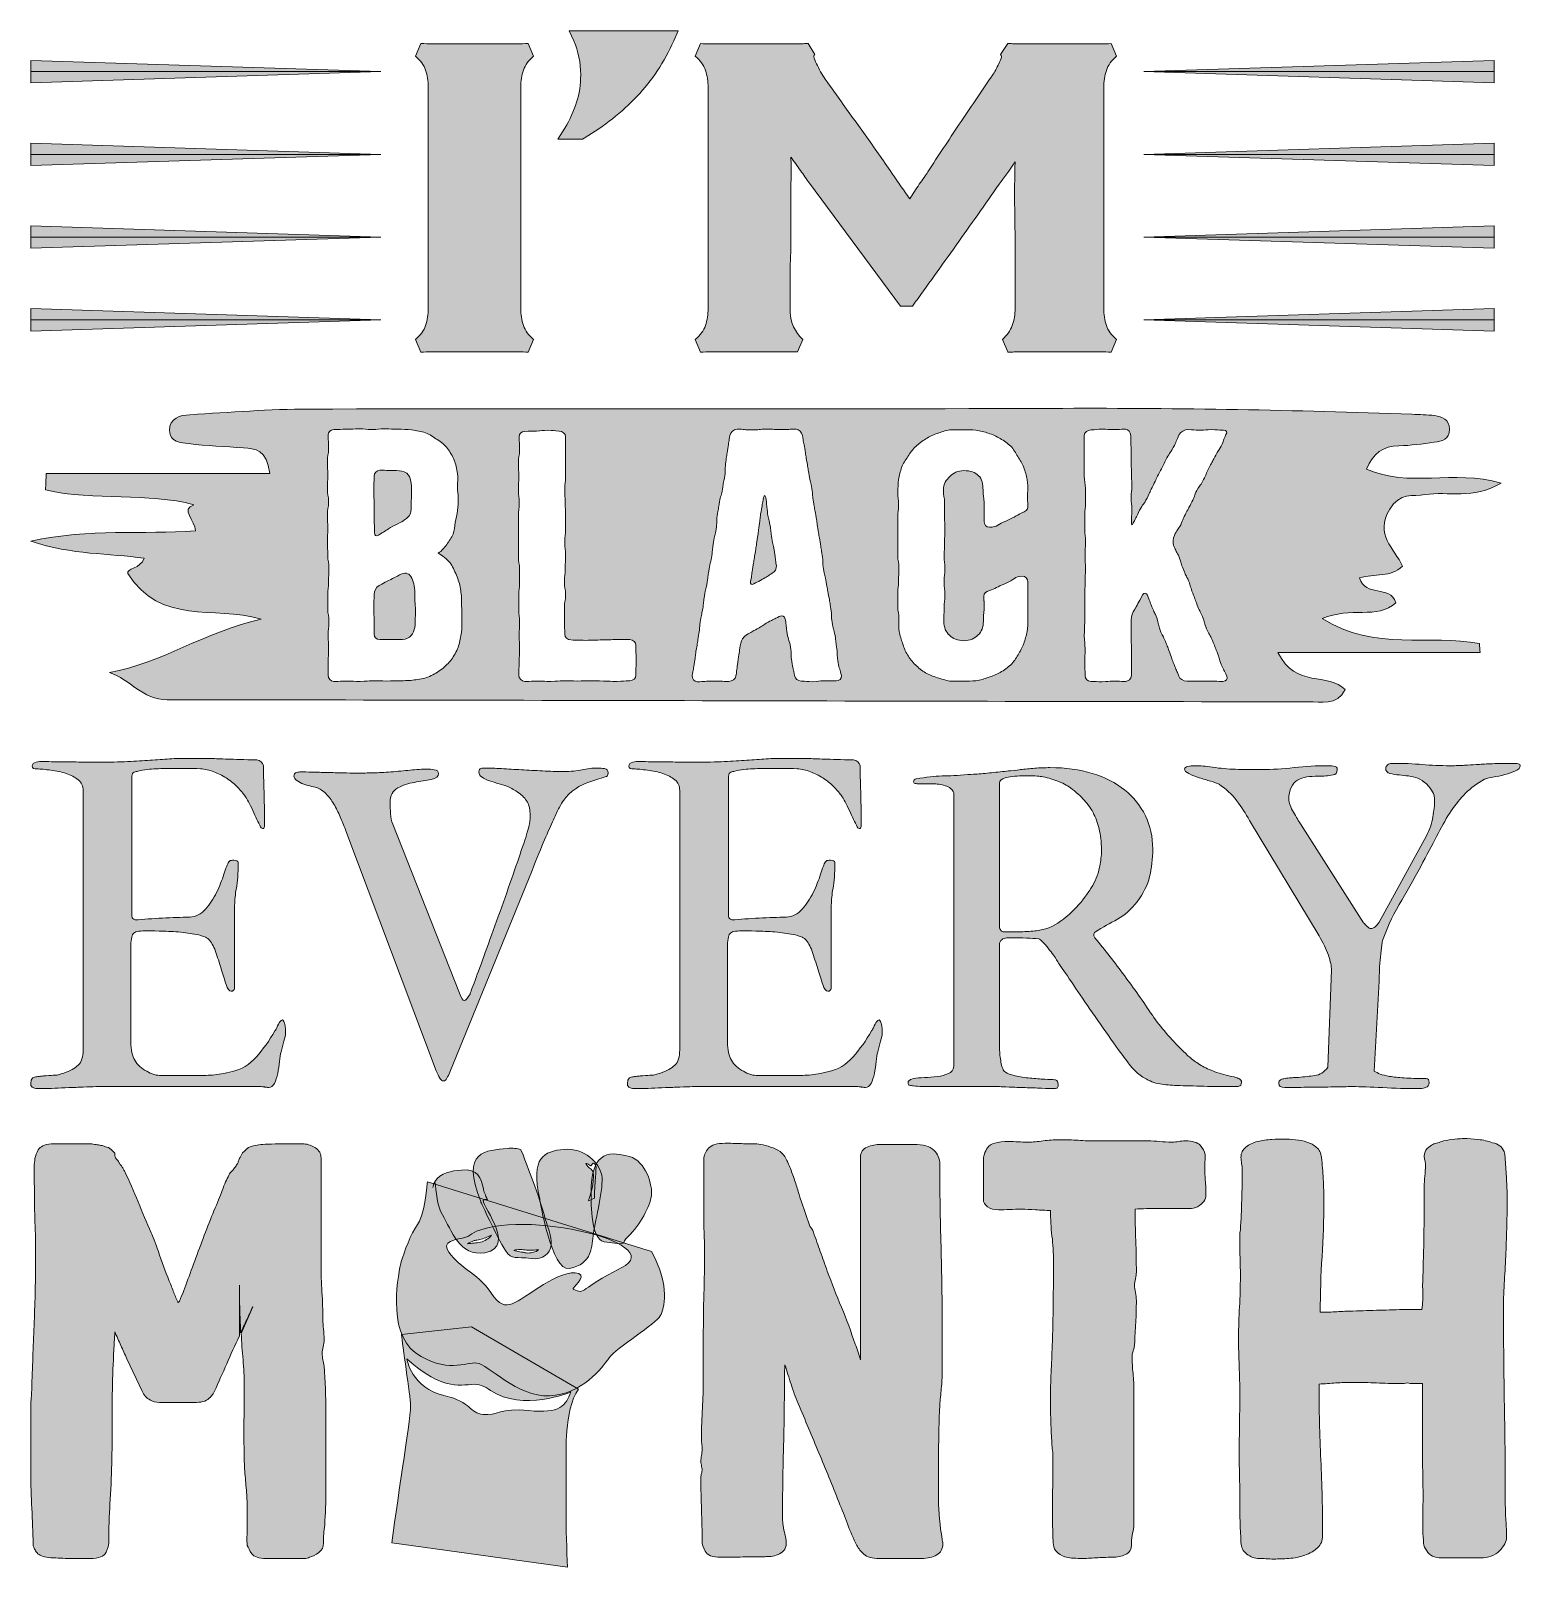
# Model space of a CAD drawing. Header units: inches. Extents: x 100 to 980, y -990 to -82.
import ezdxf

# ---------------------------------------------------------------- set-up
doc = ezdxf.new("R2010")
doc.units = ezdxf.units.IN
doc.header["$MEASUREMENT"] = 0
doc.layers.add('Layer 1', color=7, linetype='Continuous')

# ---------------------------------------------------------------- blocks, each defined once
blk = doc.blocks.new('block 6')
at = {"layer": 'Layer 1', "lineweight": 0}
for points, knots in [([(367.83, -772.77), (368.51, -772.64), (369.19, -772.63), (369.85, -772.72), (369.85, -772.72), (369.85, -772.72), (369.85, -772.72), (368.64, -770.04), (367.74, -767.78), (367.46, -766.33), (366.3, -760.21), (364.26, -754.25), (354.47, -755.21), (348.88, -755.76), (341.88, -756.61), (338.84, -762.09), (339.53, -767.65), (340.06, -776.21), (343.29, -781.65), (348.65, -790.7), (353.42, -806.59), (368.31, -804.07), (388.4, -800.66), (364.05, -773.53), (367.83, -772.77)], [0, 0, 0, 0, 1, 1, 1, 2, 2, 2, 3, 3, 3, 4, 4, 4, 5, 5, 5, 6, 6, 6, 7, 7, 7, 8, 8, 8, 8]), ([(368.74, -795.16), (369.88, -794.7), (371.03, -794.2), (372.25, -793.74), (371.44, -794.77), (370.44, -795.61), (369.34, -796.32), (368.25, -797.02), (367.04, -797.61), (365.68, -797.89), (364.94, -798.01), (364.39, -798.04), (363.78, -798.11), (363.17, -798.17), (362.56, -798.27), (361.95, -798.34), (360.72, -798.5), (359.48, -798.67), (358.18, -798.77), (359.25, -798.02), (360.43, -797.48), (361.65, -797.07), (362.26, -796.85), (362.89, -796.7), (363.52, -796.55), (364.15, -796.41), (364.85, -796.34), (365.36, -796.24), (366.46, -796.01), (367.6, -795.61), (368.74, -795.16)], [0, 0, 0, 0, 1, 1, 1, 2, 2, 2, 3, 3, 3, 4, 4, 4, 5, 5, 5, 6, 6, 6, 7, 7, 7, 8, 8, 8, 9, 9, 9, 10, 10, 10, 10])]:
    blk.add_open_spline(points, degree=3, knots=knots, dxfattribs=at)
blk = doc.blocks.new('block 5')
at = {"layer": 'Layer 1', "true_color": 0x1f9d48}
h = blk.add_hatch(color=114, dxfattribs=at)
h.dxf.hatch_style = 2
edge = h.paths.add_edge_path()
edge.add_spline(control_points=[(338.54, -762.62), (338.36, -763.01), (338.19, -763.42), (338.04, -763.86), (338.19, -763.42), (338.36, -763.01), (338.54, -762.62)], knot_values=[0, 0, 0, 0, 1, 1, 1, 2, 2, 2, 2], degree=3, periodic=1)
edge = h.paths.add_edge_path()
edge.add_spline(control_points=[(338.59, -762.53), (338.58, -762.56), (338.56, -762.59), (338.54, -762.62), (338.56, -762.59), (338.58, -762.56), (338.59, -762.53)], knot_values=[0, 0, 0, 0, 1, 1, 1, 2, 2, 2, 2], degree=3, periodic=1)
edge = h.paths.add_edge_path()
edge.add_spline(control_points=[(338.04, -763.86), (338.02, -763.93), (338, -764), (337.98, -764.07), (338, -764), (338.02, -763.93), (338.04, -763.86)], knot_values=[0, 0, 0, 0, 1, 1, 1, 2, 2, 2, 2], degree=3, periodic=1)
edge = h.paths.add_edge_path()
edge.add_spline(control_points=[(337.98, -764.07), (337.84, -764.51), (337.71, -764.97), (337.61, -765.46), (337.71, -764.97), (337.84, -764.51), (337.98, -764.07)], knot_values=[0, 0, 0, 0, 1, 1, 1, 2, 2, 2, 2], degree=3, periodic=1)
edge = h.paths.add_edge_path()
edge.add_spline(control_points=[(367.83, -772.77), (368.51, -772.64), (369.19, -772.63), (369.85, -772.72), (369.85, -772.72), (369.85, -772.72), (369.85, -772.72), (368.64, -770.04), (367.74, -767.78), (367.46, -766.33), (366.3, -760.21), (364.26, -754.25), (354.47, -755.21), (348.88, -755.76), (341.88, -756.61), (338.84, -762.09), (339.53, -767.65), (340.06, -776.21), (343.29, -781.65), (348.65, -790.7), (353.42, -806.59), (368.31, -804.07), (388.4, -800.66), (364.05, -773.53), (367.83, -772.77)], knot_values=[0, 0, 0, 0, 1, 1, 1, 2, 2, 2, 3, 3, 3, 4, 4, 4, 5, 5, 5, 6, 6, 6, 7, 7, 7, 8, 8, 8, 8], degree=3, periodic=1)
edge = h.paths.add_edge_path()
edge.add_spline(control_points=[(368.74, -795.16), (369.88, -794.7), (371.03, -794.2), (372.25, -793.74), (371.44, -794.77), (370.44, -795.61), (369.34, -796.32), (368.25, -797.02), (367.04, -797.61), (365.68, -797.89), (364.94, -798.01), (364.39, -798.04), (363.78, -798.11), (363.17, -798.17), (362.56, -798.27), (361.95, -798.34), (360.72, -798.5), (359.48, -798.67), (358.18, -798.77), (359.25, -798.02), (360.43, -797.48), (361.65, -797.07), (362.26, -796.85), (362.89, -796.7), (363.52, -796.55), (364.15, -796.41), (364.85, -796.34), (365.36, -796.24), (366.46, -796.01), (367.6, -795.61), (368.74, -795.16)], knot_values=[0, 0, 0, 0, 1, 1, 1, 2, 2, 2, 3, 3, 3, 4, 4, 4, 5, 5, 5, 6, 6, 6, 7, 7, 7, 8, 8, 8, 9, 9, 9, 10, 10, 10, 10], degree=3, periodic=1)
edge = h.paths.add_edge_path()
edge.add_spline(control_points=[(338.59, -762.53), (338.67, -762.37), (338.76, -762.24), (338.84, -762.09), (338.84, -762.07), (338.84, -762.06), (338.84, -762.04), (338.75, -762.2), (338.67, -762.36), (338.59, -762.53)], knot_values=[0, 0, 0, 0, 1, 1, 1, 2, 2, 2, 3, 3, 3, 3], degree=3, periodic=1)
at = {"layer": 'Layer 1', "lineweight": 0}
for points, knots in [([(338.59, -762.53), (338.67, -762.37), (338.76, -762.24), (338.84, -762.09), (338.84, -762.07), (338.84, -762.06), (338.84, -762.04), (338.75, -762.2), (338.67, -762.36), (338.59, -762.53)], [0, 0, 0, 0, 1, 1, 1, 2, 2, 2, 3, 3, 3, 3]), ([(337.98, -764.07), (337.84, -764.51), (337.71, -764.97), (337.61, -765.46), (337.71, -764.97), (337.84, -764.51), (337.98, -764.07)], [0, 0, 0, 0, 1, 1, 1, 2, 2, 2, 2]), ([(338.04, -763.86), (338.02, -763.93), (338, -764), (337.98, -764.07), (338, -764), (338.02, -763.93), (338.04, -763.86)], [0, 0, 0, 0, 1, 1, 1, 2, 2, 2, 2]), ([(338.54, -762.62), (338.36, -763.01), (338.19, -763.42), (338.04, -763.86), (338.19, -763.42), (338.36, -763.01), (338.54, -762.62)], [0, 0, 0, 0, 1, 1, 1, 2, 2, 2, 2]), ([(338.59, -762.53), (338.58, -762.56), (338.56, -762.59), (338.54, -762.62), (338.56, -762.59), (338.58, -762.56), (338.59, -762.53)], [0, 0, 0, 0, 1, 1, 1, 2, 2, 2, 2])]:
    blk.add_open_spline(points, degree=3, knots=knots, dxfattribs=at)
at = {"layer": 'Layer 1'}
blk.add_blockref('block 6', (0, 0), dxfattribs=at)
blk = doc.blocks.new('block 4')
at = {"layer": 'Layer 1'}
blk.add_blockref('block 5', (0, 0), dxfattribs=at)
blk = doc.blocks.new('block 3')
at = {"layer": 'Layer 1', "true_color": 0x1f9d48}
h = blk.add_hatch(color=114, dxfattribs=at)
h.dxf.hatch_style = 2
edge = h.paths.add_edge_path()
edge.add_spline(control_points=[(406.94, -793.53), (406.74, -792.24), (406.41, -791.36), (406.12, -790.56), (403.91, -784.42), (403.5, -780.78), (397.83, -764.79), (395.68, -758.73), (392.97, -751.45), (389.65, -743.23), (387.58, -742.42), (384.95, -742.08), (381.52, -742.43), (369.55, -743.65), (353.48, -743.41), (365.95, -773.88), (365.95, -773.88), (375.12, -794.49), (380.62, -802.8), (384.44, -808.56), (386.59, -806.24), (395.62, -807.41), (403.28, -808.41), (406.45, -804.5), (407.51, -799.64), (407.67, -798.38), (407.35, -796.13), (406.94, -793.53)], knot_values=[0, 0, 0, 0, 1, 1, 1, 2, 2, 2, 3, 3, 3, 4, 4, 4, 5, 5, 5, 6, 6, 6, 7, 7, 7, 8, 8, 8, 9, 9, 9, 9], degree=3, periodic=1)
edge = h.paths.add_edge_path()
edge.add_spline(control_points=[(396.72, -803.85), (395.46, -804.17), (394.13, -804.35), (392.75, -804.19), (392.01, -804.08), (391.47, -803.93), (390.87, -803.8), (390.28, -803.66), (389.67, -803.57), (389.06, -803.44), (387.84, -803.21), (386.61, -802.98), (385.35, -802.67), (386.6, -802.29), (387.89, -802.15), (389.18, -802.14), (389.83, -802.12), (390.47, -802.18), (391.12, -802.24), (391.76, -802.3), (392.45, -802.46), (392.96, -802.53), (394.08, -802.65), (395.29, -802.63), (396.51, -802.56), (397.74, -802.48), (398.98, -802.37), (400.29, -802.32), (399.19, -803.04), (397.98, -803.52), (396.72, -803.85)], knot_values=[0, 0, 0, 0, 1, 1, 1, 2, 2, 2, 3, 3, 3, 4, 4, 4, 5, 5, 5, 6, 6, 6, 7, 7, 7, 8, 8, 8, 9, 9, 9, 10, 10, 10, 10], degree=3, periodic=1)
h = blk.add_hatch(color=114, dxfattribs=at)
h.dxf.hatch_style = 2
edge = h.paths.add_edge_path()
edge.add_spline(control_points=[(437.38, -758.32), (436.07, -751.15), (427.1, -741.86), (415.12, -742.98), (403.15, -744.1), (395.4, -747.47), (400.72, -772.23), (400.72, -772.23), (407.65, -815.29), (418.16, -813.38), (432.17, -810.84), (431.45, -799.9), (432.48, -792.69), (433.68, -784.33), (438.68, -765.49), (437.38, -758.32)], knot_values=[0, 0, 0, 0, 1, 1, 1, 2, 2, 2, 3, 3, 3, 4, 4, 4, 5, 5, 5, 5], degree=3, periodic=1)
edge = h.paths.add_edge_path()
edge.add_spline(control_points=[(429.53, -773.29), (429.53, -773.29), (435.1, -757.44), (431.22, -754.76), (427.59, -752.27), (427.24, -750.3), (429.32, -751.79), (431.39, -753.28), (430.99, -752.75), (431.74, -751.65), (432.5, -750.55), (433.32, -751.51), (433.87, -752.79), (434.41, -754.07), (432.95, -762.76), (433.13, -771.81), (433.13, -771.81), (429.53, -773.29), (429.53, -773.29)], knot_values=[0, 0, 0, 0, 1, 1, 1, 2, 2, 2, 3, 3, 3, 4, 4, 4, 5, 5, 5, 6, 6, 6, 6], degree=3, periodic=1)
h = blk.add_hatch(color=114, dxfattribs=at)
h.dxf.hatch_style = 2
edge = h.paths.add_edge_path()
edge.add_spline(control_points=[(431.2, -769.72), (431.2, -769.72), (430.02, -796.12), (438.85, -797.56), (453.79, -799.98), (448.32, -798.67), (452.89, -794.43), (460.32, -787.52), (465.69, -776.67), (466.69, -770.52), (467.69, -764.37), (463.31, -749.68), (453.79, -747.23), (444.27, -744.79), (430.35, -741.63), (431.2, -769.72)], knot_values=[0, 0, 0, 0, 1, 1, 1, 2, 2, 2, 3, 3, 3, 4, 4, 4, 5, 5, 5, 5], degree=3, periodic=1)
at = {"layer": 'Layer 1', "true_color": 0xea2625}
h = blk.add_hatch(color=20, dxfattribs=at)
h.dxf.hatch_style = 2
edge = h.paths.add_edge_path()
edge.add_spline(control_points=[(466.74, -803.3), (466.74, -803.3), (334.43, -762.22), (334.43, -762.22), (334.43, -762.22), (332.9, -782.2), (328.02, -788.31), (325.24, -791.78), (320.38, -804.01), (318.97, -809.24), (317.56, -814.46), (309.9, -850.73), (327.46, -863.18), (345.01, -875.64), (357.49, -868.6), (363.69, -869.21), (369.89, -869.81), (387.64, -889.44), (406.51, -888.61), (425.37, -887.78), (437.65, -871.99), (441.8, -866.14), (445.95, -860.29), (469.75, -845.63), (471.95, -841.37), (474.16, -837.12), (478.12, -824.09), (466.74, -803.3)], knot_values=[0, 0, 0, 0, 1, 1, 1, 2, 2, 2, 3, 3, 3, 4, 4, 4, 5, 5, 5, 6, 6, 6, 7, 7, 7, 8, 8, 8, 9, 9, 9, 9], degree=3, periodic=1)
edge = h.paths.add_edge_path()
edge.add_spline(control_points=[(448.85, -813.05), (423.93, -825.32), (428.31, -829.13), (420.47, -825.65), (419.28, -825.13), (428.77, -818.1), (423.85, -816.41), (412.9, -812.65), (392.24, -831.53), (384.42, -834.16), (380.21, -835.58), (377.12, -835.37), (371.82, -827.5), (363.85, -815.68), (351.42, -812), (346.06, -801.93), (342.94, -796.05), (356.53, -795.81), (358.28, -794.42), (381.47, -775.86), (479.98, -797.73), (448.85, -813.05)], knot_values=[0, 0, 0, 0, 1, 1, 1, 2, 2, 2, 3, 3, 3, 4, 4, 4, 5, 5, 5, 6, 6, 6, 7, 7, 7, 7], degree=3, periodic=1)
at = {"layer": 'Layer 1', "true_color": 0xfccf0c}
h = blk.add_hatch(color=40, dxfattribs=at)
h.dxf.hatch_style = 2
edge = h.paths.add_edge_path()
edge.add_spline(control_points=[(416.38, -924.06), (416.38, -924.06), (414.92, -897.46), (423.58, -884.71), (423.58, -884.71), (360.36, -847.91), (360.36, -847.91), (360.36, -847.91), (319.05, -852.43), (319.05, -852.43), (319.05, -852.43), (323.49, -884.75), (324.48, -892.9), (325.14, -898.28), (317.18, -945.6), (313.46, -975.36), (313.46, -975.36), (417.2, -989.86), (417.2, -989.86), (415.98, -969.51), (416.27, -940.57), (416.38, -924.06)], knot_values=[0, 0, 0, 0, 1, 1, 1, 2, 2, 2, 3, 3, 3, 4, 4, 4, 5, 5, 5, 6, 6, 6, 7, 7, 7, 7], degree=3, periodic=1)
edge = h.paths.add_edge_path()
edge.add_spline(control_points=[(394.19, -897.3), (377.51, -895.46), (375.56, -900.44), (367.37, -899.65), (359.19, -898.87), (360.3, -892.13), (344.91, -888.61), (324.64, -883.97), (322.29, -866.75), (322.29, -866.75), (339.41, -882.31), (349.89, -883.15), (360.59, -881.81), (364.61, -881.31), (368.29, -883.06), (371.62, -885.35), (390.51, -898.29), (419.14, -886.3), (419.14, -886.3), (416.29, -894.05), (412.87, -899.35), (394.19, -897.3)], knot_values=[0, 0, 0, 0, 1, 1, 1, 2, 2, 2, 3, 3, 3, 4, 4, 4, 5, 5, 5, 6, 6, 6, 7, 7, 7, 7], degree=3, periodic=1)
at = {"layer": 'Layer 1', "lineweight": 0}
for points, knots in [([(406.94, -793.53), (406.74, -792.24), (406.41, -791.36), (406.12, -790.56), (403.91, -784.42), (403.5, -780.78), (397.83, -764.79), (395.68, -758.73), (392.97, -751.45), (389.65, -743.23), (387.58, -742.42), (384.95, -742.08), (381.52, -742.43), (369.55, -743.65), (353.48, -743.41), (365.95, -773.88), (365.95, -773.88), (375.12, -794.49), (380.62, -802.8), (384.44, -808.56), (386.59, -806.24), (395.62, -807.41), (403.28, -808.41), (406.45, -804.5), (407.51, -799.64), (407.67, -798.38), (407.35, -796.13), (406.94, -793.53)], [0, 0, 0, 0, 1, 1, 1, 2, 2, 2, 3, 3, 3, 4, 4, 4, 5, 5, 5, 6, 6, 6, 7, 7, 7, 8, 8, 8, 9, 9, 9, 9]), ([(437.38, -758.32), (436.07, -751.15), (427.1, -741.86), (415.12, -742.98), (403.15, -744.1), (395.4, -747.47), (400.72, -772.23), (400.72, -772.23), (407.65, -815.29), (418.16, -813.38), (432.17, -810.84), (431.45, -799.9), (432.48, -792.69), (433.68, -784.33), (438.68, -765.49), (437.38, -758.32)], [0, 0, 0, 0, 1, 1, 1, 2, 2, 2, 3, 3, 3, 4, 4, 4, 5, 5, 5, 5]), ([(431.2, -769.72), (431.2, -769.72), (430.02, -796.12), (438.85, -797.56), (453.79, -799.98), (448.32, -798.67), (452.89, -794.43), (460.32, -787.52), (465.69, -776.67), (466.69, -770.52), (467.69, -764.37), (463.31, -749.68), (453.79, -747.23), (444.27, -744.79), (430.35, -741.63), (431.2, -769.72)], [0, 0, 0, 0, 1, 1, 1, 2, 2, 2, 3, 3, 3, 4, 4, 4, 5, 5, 5, 5]), ([(429.53, -773.29), (429.53, -773.29), (435.1, -757.44), (431.22, -754.76), (427.59, -752.27), (427.24, -750.3), (429.32, -751.79), (431.39, -753.28), (430.99, -752.75), (431.74, -751.65), (432.5, -750.55), (433.32, -751.51), (433.87, -752.79), (434.41, -754.07), (432.95, -762.76), (433.13, -771.81), (433.13, -771.81), (429.53, -773.29), (429.53, -773.29)], [0, 0, 0, 0, 1, 1, 1, 2, 2, 2, 3, 3, 3, 4, 4, 4, 5, 5, 5, 6, 6, 6, 6]), ([(466.74, -803.3), (466.74, -803.3), (334.43, -762.22), (334.43, -762.22), (334.43, -762.22), (332.9, -782.2), (328.02, -788.31), (325.24, -791.78), (320.38, -804.01), (318.97, -809.24), (317.56, -814.46), (309.9, -850.73), (327.46, -863.18), (345.01, -875.64), (357.49, -868.6), (363.69, -869.21), (369.89, -869.81), (387.64, -889.44), (406.51, -888.61), (425.37, -887.78), (437.65, -871.99), (441.8, -866.14), (445.95, -860.29), (469.75, -845.63), (471.95, -841.37), (474.16, -837.12), (478.12, -824.09), (466.74, -803.3)], [0, 0, 0, 0, 1, 1, 1, 2, 2, 2, 3, 3, 3, 4, 4, 4, 5, 5, 5, 6, 6, 6, 7, 7, 7, 8, 8, 8, 9, 9, 9, 9]), ([(448.85, -813.05), (423.93, -825.32), (428.31, -829.13), (420.47, -825.65), (419.28, -825.13), (428.77, -818.1), (423.85, -816.41), (412.9, -812.65), (392.24, -831.53), (384.42, -834.16), (380.21, -835.58), (377.12, -835.37), (371.82, -827.5), (363.85, -815.68), (351.42, -812), (346.06, -801.93), (342.94, -796.05), (356.53, -795.81), (358.28, -794.42), (381.47, -775.86), (479.98, -797.73), (448.85, -813.05)], [0, 0, 0, 0, 1, 1, 1, 2, 2, 2, 3, 3, 3, 4, 4, 4, 5, 5, 5, 6, 6, 6, 7, 7, 7, 7]), ([(396.72, -803.85), (395.46, -804.17), (394.13, -804.35), (392.75, -804.19), (392.01, -804.08), (391.47, -803.93), (390.87, -803.8), (390.28, -803.66), (389.67, -803.57), (389.06, -803.44), (387.84, -803.21), (386.61, -802.98), (385.35, -802.67), (386.6, -802.29), (387.89, -802.15), (389.18, -802.14), (389.83, -802.12), (390.47, -802.18), (391.12, -802.24), (391.76, -802.3), (392.45, -802.46), (392.96, -802.53), (394.08, -802.65), (395.29, -802.63), (396.51, -802.56), (397.74, -802.48), (398.98, -802.37), (400.29, -802.32), (399.19, -803.04), (397.98, -803.52), (396.72, -803.85)], [0, 0, 0, 0, 1, 1, 1, 2, 2, 2, 3, 3, 3, 4, 4, 4, 5, 5, 5, 6, 6, 6, 7, 7, 7, 8, 8, 8, 9, 9, 9, 10, 10, 10, 10]), ([(416.38, -924.06), (416.38, -924.06), (414.92, -897.46), (423.58, -884.71), (423.58, -884.71), (360.36, -847.91), (360.36, -847.91), (360.36, -847.91), (319.05, -852.43), (319.05, -852.43), (319.05, -852.43), (323.49, -884.75), (324.48, -892.9), (325.14, -898.28), (317.18, -945.6), (313.46, -975.36), (313.46, -975.36), (417.2, -989.86), (417.2, -989.86), (415.98, -969.51), (416.27, -940.57), (416.38, -924.06)], [0, 0, 0, 0, 1, 1, 1, 2, 2, 2, 3, 3, 3, 4, 4, 4, 5, 5, 5, 6, 6, 6, 7, 7, 7, 7]), ([(394.19, -897.3), (377.51, -895.46), (375.56, -900.44), (367.37, -899.65), (359.19, -898.87), (360.3, -892.13), (344.91, -888.61), (324.64, -883.97), (322.29, -866.75), (322.29, -866.75), (339.41, -882.31), (349.89, -883.15), (360.59, -881.81), (364.61, -881.31), (368.29, -883.06), (371.62, -885.35), (390.51, -898.29), (419.14, -886.3), (419.14, -886.3), (416.29, -894.05), (412.87, -899.35), (394.19, -897.3)], [0, 0, 0, 0, 1, 1, 1, 2, 2, 2, 3, 3, 3, 4, 4, 4, 5, 5, 5, 6, 6, 6, 7, 7, 7, 7])]:
    blk.add_open_spline(points, degree=3, knots=knots, dxfattribs=at)
at = {"layer": 'Layer 1'}
blk.add_blockref('block 4', (0, 0), dxfattribs=at)
blk = doc.blocks.new('block 7')
at = {"layer": 'Layer 1', "true_color": 0xea2625}
h = blk.add_hatch(color=20, dxfattribs=at)
h.dxf.hatch_style = 2
edge = h.paths.add_edge_path()
edge.add_spline(control_points=[(397.12, -97.23), (394.17, -99.66), (392.18, -102.39), (391.14, -105.43), (390.09, -108.46), (389.58, -111.8), (389.58, -115.44), (389.58, -115.44), (389.58, -246.08), (389.58, -246.08), (389.58, -249.72), (390.09, -253.11), (391.14, -256.23), (392.18, -259.35), (394.17, -262.13), (397.12, -264.56), (397.12, -264.56), (394, -272.1), (394, -272.1), (391.92, -271.93), (389.83, -271.84), (387.75, -271.84), (385.67, -271.84), (383.5, -271.84), (381.25, -271.84), (381.25, -271.84), (368.76, -271.84), (368.76, -271.84), (368.76, -271.84), (355.74, -271.84), (355.74, -271.84), (355.74, -271.84), (342.99, -271.84), (342.99, -271.84), (340.91, -271.84), (338.83, -271.84), (336.75, -271.84), (334.66, -271.84), (332.58, -271.93), (330.5, -272.1), (330.5, -272.1), (327.38, -264.56), (327.38, -264.56), (330.33, -262.13), (332.32, -259.35), (333.36, -256.23), (334.41, -253.11), (334.93, -249.72), (334.93, -246.08), (334.93, -246.08), (334.93, -115.44), (334.93, -115.44), (334.93, -111.8), (334.41, -108.46), (333.36, -105.43), (332.32, -102.39), (330.33, -99.66), (327.38, -97.23), (327.38, -97.23), (330.5, -89.68), (330.5, -89.68), (335.19, -89.86), (339.91, -89.94), (344.68, -89.94), (349.46, -89.94), (354.27, -89.94), (359.13, -89.94), (359.13, -89.94), (365.37, -89.94), (365.37, -89.94), (370.23, -89.94), (375.04, -89.94), (379.81, -89.94), (384.58, -89.94), (389.32, -89.86), (394, -89.68), (394, -89.68), (397.12, -97.23), (397.12, -97.23)], knot_values=[0, 0, 0, 0, 1, 1, 1, 2, 2, 2, 3, 3, 3, 4, 4, 4, 5, 5, 5, 6, 6, 6, 7, 7, 7, 8, 8, 8, 9, 9, 9, 10, 10, 10, 11, 11, 11, 12, 12, 12, 13, 13, 13, 14, 14, 14, 15, 15, 15, 16, 16, 16, 17, 17, 17, 18, 18, 18, 19, 19, 19, 20, 20, 20, 21, 21, 21, 22, 22, 22, 23, 23, 23, 24, 24, 24, 25, 25, 25, 26, 26, 26, 26], degree=3, periodic=1)
h = blk.add_hatch(color=20, dxfattribs=at)
h.dxf.hatch_style = 2
edge = h.paths.add_edge_path()
edge.add_spline(control_points=[(418.2, -82.14), (418.2, -82.14), (482.48, -82.14), (482.48, -82.14), (482.48, -82.14), (479.87, -88.12), (479.87, -88.12), (474.32, -100.61), (467.08, -111.54), (458.14, -120.91), (449.21, -130.28), (438.84, -138.52), (427.05, -145.63), (427.05, -145.63), (426.01, -146.15), (426.01, -146.15), (426.01, -146.15), (411.43, -146.15), (411.43, -146.15), (411.43, -146.15), (415.6, -139.65), (415.6, -139.65), (418.54, -134.62), (420.84, -129.54), (422.49, -124.42), (424.14, -119.31), (424.96, -113.88), (424.96, -108.16), (424.96, -100.87), (423.57, -94.2), (420.8, -88.12), (420.8, -88.12), (418.2, -82.14), (418.2, -82.14)], knot_values=[0, 0, 0, 0, 1, 1, 1, 2, 2, 2, 3, 3, 3, 4, 4, 4, 5, 5, 5, 6, 6, 6, 7, 7, 7, 8, 8, 8, 9, 9, 9, 10, 10, 10, 11, 11, 11, 11], degree=3, periodic=1)
h = blk.add_hatch(color=20, dxfattribs=at)
h.dxf.hatch_style = 2
edge = h.paths.add_edge_path()
edge.add_spline(control_points=[(495.75, -89.68), (497.83, -89.86), (499.91, -89.94), (501.99, -89.94), (504.07, -89.94), (506.15, -89.94), (508.24, -89.94), (508.24, -89.94), (520.99, -89.94), (520.99, -89.94), (520.99, -89.94), (535.04, -89.94), (535.04, -89.94), (535.04, -89.94), (547.27, -89.94), (547.27, -89.94), (547.27, -89.94), (553.26, -89.94), (553.26, -89.94), (554.3, -89.94), (555.34, -89.9), (556.38, -89.81), (557.42, -89.73), (558.37, -89.68), (559.24, -89.68), (559.24, -89.68), (563.15, -96.19), (563.15, -96.19), (563.15, -96.36), (563.06, -96.54), (562.88, -96.71), (562.71, -96.88), (562.63, -96.88), (562.63, -96.71), (562.63, -97.75), (562.97, -99.01), (563.67, -100.48), (564.36, -101.96), (565.14, -103.52), (566.01, -105.16), (566.88, -106.82), (567.78, -108.33), (568.74, -109.72), (569.69, -111.11), (570.43, -112.15), (570.95, -112.84), (570.95, -112.84), (576.94, -121.43), (576.94, -121.43), (582.31, -128.89), (587.65, -136.31), (592.94, -143.68), (598.23, -151.06), (603.48, -158.56), (608.69, -166.19), (609.9, -168.1), (611.5, -170.44), (613.5, -173.22), (615.49, -175.99), (617.45, -178.77), (619.36, -181.54), (621.09, -178.6), (622.95, -175.69), (624.95, -172.83), (626.94, -169.96), (628.64, -167.49), (630.03, -165.41), (636.1, -156.04), (642.26, -146.72), (648.5, -137.43), (654.75, -128.15), (661.08, -118.83), (667.5, -109.46), (667.85, -108.94), (668.36, -108.12), (669.06, -106.99), (669.75, -105.86), (670.4, -104.69), (671.01, -103.47), (671.62, -102.26), (672.18, -101.05), (672.7, -99.83), (673.22, -98.62), (673.48, -97.75), (673.48, -97.23), (673.48, -96.88), (673.31, -96.54), (672.96, -96.19), (672.96, -96.19), (677.13, -89.68), (677.13, -89.68), (678, -89.68), (678.95, -89.73), (679.99, -89.81), (681.03, -89.9), (681.98, -89.94), (682.85, -89.94), (682.85, -89.94), (688.84, -89.94), (688.84, -89.94), (688.84, -89.94), (701.07, -89.94), (701.07, -89.94), (701.07, -89.94), (713.04, -89.94), (713.04, -89.94), (713.04, -89.94), (725.53, -89.94), (725.53, -89.94), (727.78, -89.94), (729.95, -89.94), (732.04, -89.94), (734.12, -89.94), (736.2, -89.86), (738.28, -89.68), (738.28, -89.68), (741.41, -97.23), (741.41, -97.23), (738.45, -99.66), (736.46, -102.43), (735.42, -105.56), (734.38, -108.68), (733.86, -112.06), (733.86, -115.71), (733.86, -115.71), (733.86, -246.08), (733.86, -246.08), (733.86, -249.72), (734.38, -253.11), (735.42, -256.23), (736.46, -259.35), (738.45, -262.13), (741.41, -264.56), (741.41, -264.56), (738.28, -272.1), (738.28, -272.1), (736.2, -271.93), (734.12, -271.84), (732.04, -271.84), (729.95, -271.84), (727.78, -271.84), (725.53, -271.84), (725.53, -271.84), (713.04, -271.84), (713.04, -271.84), (713.04, -271.84), (702.11, -271.84), (702.11, -271.84), (702.11, -271.84), (689.62, -271.84), (689.62, -271.84), (689.62, -271.84), (683.37, -271.84), (683.37, -271.84), (682.33, -271.84), (681.29, -271.88), (680.25, -271.97), (679.21, -272.06), (678.17, -272.1), (677.13, -272.1), (677.13, -272.1), (677.13, -271.84), (677.13, -271.84), (677.13, -271.84), (674, -264.56), (674, -264.56), (676.78, -262.13), (678.73, -259.35), (679.86, -256.23), (680.99, -253.11), (681.55, -249.72), (681.55, -246.08), (681.55, -246.08), (681.55, -214.33), (681.55, -214.33), (681.55, -206.18), (681.46, -197.33), (681.29, -187.79), (681.11, -178.25), (681.2, -168.88), (681.55, -159.68), (678.08, -164.72), (674.96, -169.05), (672.18, -172.69), (663.68, -184.84), (655.18, -196.9), (646.68, -208.87), (638.18, -220.84), (629.59, -232.81), (620.92, -244.78), (620.92, -244.78), (613.89, -244.78), (613.89, -244.78), (613.89, -244.78), (560.02, -172.17), (560.02, -172.17), (558.29, -169.75), (556.51, -167.23), (554.69, -164.63), (552.87, -162.03), (551, -159.42), (549.09, -156.82), (549.26, -160.46), (549.31, -164.02), (549.22, -167.49), (549.14, -170.96), (549.09, -173.74), (549.09, -175.82), (549.09, -175.82), (549.09, -210.69), (549.09, -210.69), (548.74, -216.94), (548.57, -223.22), (548.57, -229.56), (548.57, -235.89), (548.57, -242.18), (548.57, -248.42), (548.92, -254.67), (551.44, -260.05), (556.12, -264.56), (556.12, -264.56), (553, -271.84), (553, -271.84), (553, -271.84), (546.75, -271.84), (546.75, -271.84), (546.75, -271.84), (540.51, -271.84), (540.51, -271.84), (540.51, -271.84), (527.76, -271.84), (527.76, -271.84), (527.76, -271.84), (520.99, -271.84), (520.99, -271.84), (520.99, -271.84), (508.24, -271.84), (508.24, -271.84), (506.15, -271.84), (504.07, -271.84), (501.99, -271.84), (499.91, -271.84), (497.83, -271.93), (495.75, -272.1), (495.75, -272.1), (492.62, -264.56), (492.62, -264.56), (495.57, -262.13), (497.57, -259.35), (498.61, -256.23), (499.65, -253.11), (500.17, -249.72), (500.17, -246.08), (500.17, -246.08), (500.17, -115.71), (500.17, -115.71), (500.17, -112.06), (499.65, -108.68), (498.61, -105.56), (497.57, -102.43), (495.57, -99.66), (492.62, -97.23), (492.62, -97.23), (495.75, -89.68), (495.75, -89.68)], knot_values=[0, 0, 0, 0, 1, 1, 1, 2, 2, 2, 3, 3, 3, 4, 4, 4, 5, 5, 5, 6, 6, 6, 7, 7, 7, 8, 8, 8, 9, 9, 9, 10, 10, 10, 11, 11, 11, 12, 12, 12, 13, 13, 13, 14, 14, 14, 15, 15, 15, 16, 16, 16, 17, 17, 17, 18, 18, 18, 19, 19, 19, 20, 20, 20, 21, 21, 21, 22, 22, 22, 23, 23, 23, 24, 24, 24, 25, 25, 25, 26, 26, 26, 27, 27, 27, 28, 28, 28, 29, 29, 29, 30, 30, 30, 31, 31, 31, 32, 32, 32, 33, 33, 33, 34, 34, 34, 35, 35, 35, 36, 36, 36, 37, 37, 37, 38, 38, 38, 39, 39, 39, 40, 40, 40, 41, 41, 41, 42, 42, 42, 43, 43, 43, 44, 44, 44, 45, 45, 45, 46, 46, 46, 47, 47, 47, 48, 48, 48, 49, 49, 49, 50, 50, 50, 51, 51, 51, 52, 52, 52, 53, 53, 53, 54, 54, 54, 55, 55, 55, 56, 56, 56, 57, 57, 57, 58, 58, 58, 59, 59, 59, 60, 60, 60, 61, 61, 61, 62, 62, 62, 63, 63, 63, 64, 64, 64, 65, 65, 65, 66, 66, 66, 67, 67, 67, 68, 68, 68, 69, 69, 69, 70, 70, 70, 71, 71, 71, 72, 72, 72, 73, 73, 73, 74, 74, 74, 75, 75, 75, 76, 76, 76, 77, 77, 77, 78, 78, 78, 79, 79, 79, 80, 80, 80, 81, 81, 81, 82, 82, 82, 83, 83, 83, 84, 84, 84, 85, 85, 85, 86, 86, 86, 87, 87, 87, 88, 88, 88, 88], degree=3, periodic=1)
at = {"layer": 'Layer 1', "lineweight": 0}
for points, knots in [([(397.12, -97.23), (394.17, -99.66), (392.18, -102.39), (391.14, -105.43), (390.09, -108.46), (389.58, -111.8), (389.58, -115.44), (389.58, -115.44), (389.58, -246.08), (389.58, -246.08), (389.58, -249.72), (390.09, -253.11), (391.14, -256.23), (392.18, -259.35), (394.17, -262.13), (397.12, -264.56), (397.12, -264.56), (394, -272.1), (394, -272.1), (391.92, -271.93), (389.83, -271.84), (387.75, -271.84), (385.67, -271.84), (383.5, -271.84), (381.25, -271.84), (381.25, -271.84), (368.76, -271.84), (368.76, -271.84), (368.76, -271.84), (355.74, -271.84), (355.74, -271.84), (355.74, -271.84), (342.99, -271.84), (342.99, -271.84), (340.91, -271.84), (338.83, -271.84), (336.75, -271.84), (334.66, -271.84), (332.58, -271.93), (330.5, -272.1), (330.5, -272.1), (327.38, -264.56), (327.38, -264.56), (330.33, -262.13), (332.32, -259.35), (333.36, -256.23), (334.41, -253.11), (334.93, -249.72), (334.93, -246.08), (334.93, -246.08), (334.93, -115.44), (334.93, -115.44), (334.93, -111.8), (334.41, -108.46), (333.36, -105.43), (332.32, -102.39), (330.33, -99.66), (327.38, -97.23), (327.38, -97.23), (330.5, -89.68), (330.5, -89.68), (335.19, -89.86), (339.91, -89.94), (344.68, -89.94), (349.46, -89.94), (354.27, -89.94), (359.13, -89.94), (359.13, -89.94), (365.37, -89.94), (365.37, -89.94), (370.23, -89.94), (375.04, -89.94), (379.81, -89.94), (384.58, -89.94), (389.32, -89.86), (394, -89.68), (394, -89.68), (397.12, -97.23), (397.12, -97.23)], [0, 0, 0, 0, 1, 1, 1, 2, 2, 2, 3, 3, 3, 4, 4, 4, 5, 5, 5, 6, 6, 6, 7, 7, 7, 8, 8, 8, 9, 9, 9, 10, 10, 10, 11, 11, 11, 12, 12, 12, 13, 13, 13, 14, 14, 14, 15, 15, 15, 16, 16, 16, 17, 17, 17, 18, 18, 18, 19, 19, 19, 20, 20, 20, 21, 21, 21, 22, 22, 22, 23, 23, 23, 24, 24, 24, 25, 25, 25, 26, 26, 26, 26]), ([(418.2, -82.14), (418.2, -82.14), (482.48, -82.14), (482.48, -82.14), (482.48, -82.14), (479.87, -88.12), (479.87, -88.12), (474.32, -100.61), (467.08, -111.54), (458.14, -120.91), (449.21, -130.28), (438.84, -138.52), (427.05, -145.63), (427.05, -145.63), (426.01, -146.15), (426.01, -146.15), (426.01, -146.15), (411.43, -146.15), (411.43, -146.15), (411.43, -146.15), (415.6, -139.65), (415.6, -139.65), (418.54, -134.62), (420.84, -129.54), (422.49, -124.42), (424.14, -119.31), (424.96, -113.88), (424.96, -108.16), (424.96, -100.87), (423.57, -94.2), (420.8, -88.12), (420.8, -88.12), (418.2, -82.14), (418.2, -82.14)], [0, 0, 0, 0, 1, 1, 1, 2, 2, 2, 3, 3, 3, 4, 4, 4, 5, 5, 5, 6, 6, 6, 7, 7, 7, 8, 8, 8, 9, 9, 9, 10, 10, 10, 11, 11, 11, 11]), ([(495.75, -89.68), (497.83, -89.86), (499.91, -89.94), (501.99, -89.94), (504.07, -89.94), (506.15, -89.94), (508.24, -89.94), (508.24, -89.94), (520.99, -89.94), (520.99, -89.94), (520.99, -89.94), (535.04, -89.94), (535.04, -89.94), (535.04, -89.94), (547.27, -89.94), (547.27, -89.94), (547.27, -89.94), (553.26, -89.94), (553.26, -89.94), (554.3, -89.94), (555.34, -89.9), (556.38, -89.81), (557.42, -89.73), (558.37, -89.68), (559.24, -89.68), (559.24, -89.68), (563.15, -96.19), (563.15, -96.19), (563.15, -96.36), (563.06, -96.54), (562.88, -96.71), (562.71, -96.88), (562.63, -96.88), (562.63, -96.71), (562.63, -97.75), (562.97, -99.01), (563.67, -100.48), (564.36, -101.96), (565.14, -103.52), (566.01, -105.16), (566.88, -106.82), (567.78, -108.33), (568.74, -109.72), (569.69, -111.11), (570.43, -112.15), (570.95, -112.84), (570.95, -112.84), (576.94, -121.43), (576.94, -121.43), (582.31, -128.89), (587.65, -136.31), (592.94, -143.68), (598.23, -151.06), (603.48, -158.56), (608.69, -166.19), (609.9, -168.1), (611.5, -170.44), (613.5, -173.22), (615.49, -175.99), (617.45, -178.77), (619.36, -181.54), (621.09, -178.6), (622.95, -175.69), (624.95, -172.83), (626.94, -169.96), (628.64, -167.49), (630.03, -165.41), (636.1, -156.04), (642.26, -146.72), (648.5, -137.43), (654.75, -128.15), (661.08, -118.83), (667.5, -109.46), (667.85, -108.94), (668.36, -108.12), (669.06, -106.99), (669.75, -105.86), (670.4, -104.69), (671.01, -103.47), (671.62, -102.26), (672.18, -101.05), (672.7, -99.83), (673.22, -98.62), (673.48, -97.75), (673.48, -97.23), (673.48, -96.88), (673.31, -96.54), (672.96, -96.19), (672.96, -96.19), (677.13, -89.68), (677.13, -89.68), (678, -89.68), (678.95, -89.73), (679.99, -89.81), (681.03, -89.9), (681.98, -89.94), (682.85, -89.94), (682.85, -89.94), (688.84, -89.94), (688.84, -89.94), (688.84, -89.94), (701.07, -89.94), (701.07, -89.94), (701.07, -89.94), (713.04, -89.94), (713.04, -89.94), (713.04, -89.94), (725.53, -89.94), (725.53, -89.94), (727.78, -89.94), (729.95, -89.94), (732.04, -89.94), (734.12, -89.94), (736.2, -89.86), (738.28, -89.68), (738.28, -89.68), (741.41, -97.23), (741.41, -97.23), (738.45, -99.66), (736.46, -102.43), (735.42, -105.56), (734.38, -108.68), (733.86, -112.06), (733.86, -115.71), (733.86, -115.71), (733.86, -246.08), (733.86, -246.08), (733.86, -249.72), (734.38, -253.11), (735.42, -256.23), (736.46, -259.35), (738.45, -262.13), (741.41, -264.56), (741.41, -264.56), (738.28, -272.1), (738.28, -272.1), (736.2, -271.93), (734.12, -271.84), (732.04, -271.84), (729.95, -271.84), (727.78, -271.84), (725.53, -271.84), (725.53, -271.84), (713.04, -271.84), (713.04, -271.84), (713.04, -271.84), (702.11, -271.84), (702.11, -271.84), (702.11, -271.84), (689.62, -271.84), (689.62, -271.84), (689.62, -271.84), (683.37, -271.84), (683.37, -271.84), (682.33, -271.84), (681.29, -271.88), (680.25, -271.97), (679.21, -272.06), (678.17, -272.1), (677.13, -272.1), (677.13, -272.1), (677.13, -271.84), (677.13, -271.84), (677.13, -271.84), (674, -264.56), (674, -264.56), (676.78, -262.13), (678.73, -259.35), (679.86, -256.23), (680.99, -253.11), (681.55, -249.72), (681.55, -246.08), (681.55, -246.08), (681.55, -214.33), (681.55, -214.33), (681.55, -206.18), (681.46, -197.33), (681.29, -187.79), (681.11, -178.25), (681.2, -168.88), (681.55, -159.68), (678.08, -164.72), (674.96, -169.05), (672.18, -172.69), (663.68, -184.84), (655.18, -196.9), (646.68, -208.87), (638.18, -220.84), (629.59, -232.81), (620.92, -244.78), (620.92, -244.78), (613.89, -244.78), (613.89, -244.78), (613.89, -244.78), (560.02, -172.17), (560.02, -172.17), (558.29, -169.75), (556.51, -167.23), (554.69, -164.63), (552.87, -162.03), (551, -159.42), (549.09, -156.82), (549.26, -160.46), (549.31, -164.02), (549.22, -167.49), (549.14, -170.96), (549.09, -173.74), (549.09, -175.82), (549.09, -175.82), (549.09, -210.69), (549.09, -210.69), (548.74, -216.94), (548.57, -223.22), (548.57, -229.56), (548.57, -235.89), (548.57, -242.18), (548.57, -248.42), (548.92, -254.67), (551.44, -260.05), (556.12, -264.56), (556.12, -264.56), (553, -271.84), (553, -271.84), (553, -271.84), (546.75, -271.84), (546.75, -271.84), (546.75, -271.84), (540.51, -271.84), (540.51, -271.84), (540.51, -271.84), (527.76, -271.84), (527.76, -271.84), (527.76, -271.84), (520.99, -271.84), (520.99, -271.84), (520.99, -271.84), (508.24, -271.84), (508.24, -271.84), (506.15, -271.84), (504.07, -271.84), (501.99, -271.84), (499.91, -271.84), (497.83, -271.93), (495.75, -272.1), (495.75, -272.1), (492.62, -264.56), (492.62, -264.56), (495.57, -262.13), (497.57, -259.35), (498.61, -256.23), (499.65, -253.11), (500.17, -249.72), (500.17, -246.08), (500.17, -246.08), (500.17, -115.71), (500.17, -115.71), (500.17, -112.06), (499.65, -108.68), (498.61, -105.56), (497.57, -102.43), (495.57, -99.66), (492.62, -97.23), (492.62, -97.23), (495.75, -89.68), (495.75, -89.68)], [0, 0, 0, 0, 1, 1, 1, 2, 2, 2, 3, 3, 3, 4, 4, 4, 5, 5, 5, 6, 6, 6, 7, 7, 7, 8, 8, 8, 9, 9, 9, 10, 10, 10, 11, 11, 11, 12, 12, 12, 13, 13, 13, 14, 14, 14, 15, 15, 15, 16, 16, 16, 17, 17, 17, 18, 18, 18, 19, 19, 19, 20, 20, 20, 21, 21, 21, 22, 22, 22, 23, 23, 23, 24, 24, 24, 25, 25, 25, 26, 26, 26, 27, 27, 27, 28, 28, 28, 29, 29, 29, 30, 30, 30, 31, 31, 31, 32, 32, 32, 33, 33, 33, 34, 34, 34, 35, 35, 35, 36, 36, 36, 37, 37, 37, 38, 38, 38, 39, 39, 39, 40, 40, 40, 41, 41, 41, 42, 42, 42, 43, 43, 43, 44, 44, 44, 45, 45, 45, 46, 46, 46, 47, 47, 47, 48, 48, 48, 49, 49, 49, 50, 50, 50, 51, 51, 51, 52, 52, 52, 53, 53, 53, 54, 54, 54, 55, 55, 55, 56, 56, 56, 57, 57, 57, 58, 58, 58, 59, 59, 59, 60, 60, 60, 61, 61, 61, 62, 62, 62, 63, 63, 63, 64, 64, 64, 65, 65, 65, 66, 66, 66, 67, 67, 67, 68, 68, 68, 69, 69, 69, 70, 70, 70, 71, 71, 71, 72, 72, 72, 73, 73, 73, 74, 74, 74, 75, 75, 75, 76, 76, 76, 77, 77, 77, 78, 78, 78, 79, 79, 79, 80, 80, 80, 81, 81, 81, 82, 82, 82, 83, 83, 83, 84, 84, 84, 85, 85, 85, 86, 86, 86, 87, 87, 87, 88, 88, 88, 88])]:
    blk.add_open_spline(points, degree=3, knots=knots, dxfattribs=at)
blk = doc.blocks.new('block 8')
at = {"layer": 'Layer 1', "true_color": 0x1f9d48}
h = blk.add_hatch(color=114, dxfattribs=at)
h.dxf.hatch_style = 2
edge = h.paths.add_edge_path()
edge.add_spline(control_points=[(228, -977), (227.76, -975.38), (227.7, -973.69), (227.82, -971.95), (227.94, -970.21), (228, -968.65), (228, -967.26), (228, -963.78), (228, -960.36), (228, -956.99), (228, -953.63), (227.88, -950.33), (227.65, -947.08), (227.41, -943.37), (227.11, -939.66), (226.75, -935.94), (226.4, -932.24), (226.22, -928.41), (226.22, -924.46), (225.98, -917.28), (225.92, -910.2), (226.04, -903.24), (226.16, -896.28), (226.22, -889.33), (226.22, -882.37), (226.22, -877.27), (225.98, -872.22), (225.5, -867.23), (225.02, -862.25), (224.66, -857.09), (224.43, -851.75), (224.43, -851.75), (231.22, -836.09), (231.22, -836.09), (230.03, -838.65), (228.84, -841.2), (227.65, -843.75), (226.45, -846.3), (225.26, -848.86), (224.07, -851.4), (224.07, -851.4), (224.07, -848.62), (224.07, -848.62), (223.83, -844.22), (223.66, -839.92), (223.54, -835.75), (223.42, -831.57), (223.36, -827.4), (223.36, -823.22), (223.36, -823.22), (223.36, -853.14), (223.36, -853.14), (220.73, -858.71), (218.23, -864.22), (215.86, -869.67), (213.47, -875.12), (211.09, -880.51), (208.71, -885.85), (208.47, -886.31), (208.18, -886.84), (207.82, -887.41), (207.46, -887.99), (206.93, -888.63), (206.21, -889.33), (204.54, -891.41), (201.8, -892.46), (198, -892.46), (198, -892.46), (176.2, -892.46), (176.2, -892.46), (174.06, -892.46), (172.27, -892.05), (170.84, -891.24), (169.42, -890.43), (168.46, -889.67), (167.99, -888.98), (167.03, -887.82), (166.32, -886.78), (165.84, -885.85), (165.84, -885.85), (156.91, -866.71), (156.91, -866.71), (155.72, -864.16), (154.53, -861.55), (153.34, -858.88), (152.15, -856.22), (150.96, -853.49), (149.77, -850.71), (149.77, -851.87), (149.71, -853.14), (149.59, -854.53), (149.47, -855.92), (149.41, -857.2), (149.41, -858.36), (148.46, -874.14), (148.04, -889.79), (148.16, -905.33), (148.28, -920.87), (147.86, -936.64), (146.91, -952.65), (146.67, -956.36), (146.49, -960.12), (146.37, -963.95), (146.25, -967.78), (146.2, -971.66), (146.2, -975.61), (146.2, -976.77), (145.66, -978.56), (144.59, -981), (143.52, -983.44), (140.36, -984.65), (135.12, -984.65), (131.55, -984.65), (127.98, -984.65), (124.4, -984.65), (120.83, -984.65), (117.26, -984.54), (113.69, -984.3), (111.3, -984.3), (109.52, -984.07), (108.33, -983.61), (105.71, -983.15), (103.92, -981.99), (102.97, -980.13), (102.49, -979.43), (102.13, -978.74), (101.9, -978.04), (101.66, -977.35), (101.54, -976.89), (101.54, -976.65), (101.54, -976.65), (101.54, -973.52), (101.54, -973.52), (101.3, -966.56), (101, -959.55), (100.65, -952.47), (100.29, -945.4), (100.11, -938.38), (100.11, -931.42), (100.11, -931.42), (100.11, -897.33), (100.11, -897.33), (100.11, -894.54), (100.23, -891.65), (100.47, -888.63), (100.7, -885.62), (100.82, -882.71), (100.82, -879.93), (101.3, -867.41), (101.77, -854.94), (102.25, -842.53), (102.73, -830.13), (102.97, -817.66), (102.97, -805.13), (102.97, -798.64), (102.85, -792.26), (102.61, -786), (102.37, -779.73), (102.25, -773.36), (102.25, -766.86), (102.25, -763.85), (102.19, -760.77), (102.08, -757.64), (101.95, -754.51), (102.13, -751.44), (102.61, -748.42), (102.85, -746.8), (103.51, -745.06), (104.58, -743.2), (105.65, -741.35), (108.21, -740.19), (112.26, -739.72), (112.26, -739.72), (116.9, -739.72), (116.9, -739.72), (116.9, -739.72), (126.55, -739.72), (126.55, -739.72), (126.55, -739.72), (136.19, -739.72), (136.19, -739.72), (137.38, -739.96), (138.45, -740.13), (139.41, -740.25), (140.36, -740.37), (141.31, -740.54), (142.26, -740.77), (142.98, -741), (143.93, -741.29), (145.12, -741.64), (146.31, -741.99), (147.39, -742.74), (148.34, -743.9), (148.34, -743.9), (149.77, -745.29), (149.77, -745.29), (149.77, -745.29), (149.77, -746.68), (149.77, -746.68), (149.77, -747.61), (150.36, -748.54), (151.56, -749.47), (151.79, -749.93), (152.03, -750.4), (152.27, -750.86), (152.5, -751.33), (152.86, -751.79), (153.34, -752.25), (153.82, -752.72), (154.17, -753.29), (154.41, -753.99), (154.65, -754.69), (155, -755.27), (155.48, -755.73), (158.34, -761.76), (161.02, -767.85), (163.52, -773.99), (166.02, -780.14), (168.58, -786.23), (171.2, -792.26), (172.15, -794.12), (173.58, -797.83), (175.49, -803.39), (177.39, -808.96), (179.53, -814.76), (181.92, -820.79), (182.87, -823.11), (183.76, -825.37), (184.6, -827.57), (185.43, -829.78), (186.32, -831.81), (187.28, -833.66), (187.28, -833.43), (187.51, -833.09), (187.99, -832.62), (189.66, -828.68), (191.33, -824.38), (192.99, -819.74), (194.66, -815.11), (196.44, -810.24), (198.35, -805.13), (200.26, -800.03), (202.16, -794.99), (204.07, -790), (205.97, -785.01), (207.87, -780.31), (209.78, -775.91), (211.45, -771.73), (212.94, -767.97), (214.25, -764.6), (215.56, -761.24), (216.81, -758.63), (218, -756.77), (219.19, -755.61), (220.02, -754.69), (220.5, -753.99), (220.97, -753.53), (221.27, -753.12), (221.39, -752.77), (221.51, -752.42), (221.81, -752.02), (222.29, -751.55), (222.52, -751.09), (222.7, -750.51), (222.82, -749.82), (222.94, -749.12), (223.24, -748.42), (223.72, -747.73), (224.19, -747.26), (224.49, -746.74), (224.61, -746.16), (224.73, -745.58), (225.02, -745.06), (225.5, -744.6), (225.98, -744.37), (226.57, -743.85), (227.29, -743.03), (228, -742.22), (229.19, -741.59), (230.86, -741.12), (233.24, -740.42), (236.22, -740.02), (239.79, -739.9), (243.37, -739.79), (246.1, -739.72), (248.01, -739.72), (248.01, -739.72), (261.58, -739.72), (261.58, -739.72), (263.96, -739.96), (266.23, -740.77), (268.37, -742.16), (270.52, -743.55), (271.59, -745.53), (271.59, -748.07), (271.59, -748.07), (271.59, -749.82), (271.59, -749.82), (271.59, -749.82), (271.59, -810.7), (271.59, -810.7), (271.59, -816.26), (271.77, -821.78), (272.12, -827.22), (272.48, -832.68), (272.66, -838.07), (272.66, -843.4), (272.66, -845.26), (272.78, -847.18), (273.02, -849.14), (273.25, -851.12), (273.37, -853.14), (273.37, -855.23), (273.37, -856.86), (273.19, -858.31), (272.84, -859.58), (272.48, -860.86), (272.3, -862.19), (272.3, -863.58), (272.3, -864.75), (272.42, -865.96), (272.66, -867.23), (272.89, -868.51), (273.13, -869.73), (273.37, -870.89), (274.09, -879.93), (274.45, -888.98), (274.45, -898.02), (274.45, -907.07), (274.45, -916), (274.45, -924.81), (274.45, -931.54), (274.45, -938.2), (274.45, -944.82), (274.45, -951.43), (274.21, -958.1), (273.73, -964.82), (273.49, -966.68), (273.31, -968.47), (273.19, -970.21), (273.07, -971.95), (273.02, -973.75), (273.02, -975.61), (273.02, -977.93), (272.12, -979.78), (270.34, -981.17), (268.55, -982.56), (266.7, -983.49), (264.8, -983.95), (263.84, -984.42), (262.89, -984.65), (261.94, -984.65), (260.99, -984.65), (260.15, -984.65), (259.44, -984.65), (259.44, -984.65), (239.08, -984.65), (239.08, -984.65), (234.79, -984.65), (231.99, -983.73), (230.68, -981.87), (229.37, -980.01), (228.48, -978.39), (228, -977)], knot_values=[0, 0, 0, 0, 1, 1, 1, 2, 2, 2, 3, 3, 3, 4, 4, 4, 5, 5, 5, 6, 6, 6, 7, 7, 7, 8, 8, 8, 9, 9, 9, 10, 10, 10, 11, 11, 11, 12, 12, 12, 13, 13, 13, 14, 14, 14, 15, 15, 15, 16, 16, 16, 17, 17, 17, 18, 18, 18, 19, 19, 19, 20, 20, 20, 21, 21, 21, 22, 22, 22, 23, 23, 23, 24, 24, 24, 25, 25, 25, 26, 26, 26, 27, 27, 27, 28, 28, 28, 29, 29, 29, 30, 30, 30, 31, 31, 31, 32, 32, 32, 33, 33, 33, 34, 34, 34, 35, 35, 35, 36, 36, 36, 37, 37, 37, 38, 38, 38, 39, 39, 39, 40, 40, 40, 41, 41, 41, 42, 42, 42, 43, 43, 43, 44, 44, 44, 45, 45, 45, 46, 46, 46, 47, 47, 47, 48, 48, 48, 49, 49, 49, 50, 50, 50, 51, 51, 51, 52, 52, 52, 53, 53, 53, 54, 54, 54, 55, 55, 55, 56, 56, 56, 57, 57, 57, 58, 58, 58, 59, 59, 59, 60, 60, 60, 61, 61, 61, 62, 62, 62, 63, 63, 63, 64, 64, 64, 65, 65, 65, 66, 66, 66, 67, 67, 67, 68, 68, 68, 69, 69, 69, 70, 70, 70, 71, 71, 71, 72, 72, 72, 73, 73, 73, 74, 74, 74, 75, 75, 75, 76, 76, 76, 77, 77, 77, 78, 78, 78, 79, 79, 79, 80, 80, 80, 81, 81, 81, 82, 82, 82, 83, 83, 83, 84, 84, 84, 85, 85, 85, 86, 86, 86, 87, 87, 87, 88, 88, 88, 89, 89, 89, 90, 90, 90, 91, 91, 91, 92, 92, 92, 93, 93, 93, 94, 94, 94, 95, 95, 95, 96, 96, 96, 97, 97, 97, 98, 98, 98, 99, 99, 99, 100, 100, 100, 101, 101, 101, 102, 102, 102, 103, 103, 103, 104, 104, 104, 105, 105, 105, 106, 106, 106, 107, 107, 107, 108, 108, 108, 109, 109, 109, 110, 110, 110, 111, 111, 111, 112, 112, 112, 113, 113, 113, 114, 114, 114, 115, 115, 115, 116, 116, 116, 117, 117, 117, 118, 118, 118, 119, 119, 119, 120, 120, 120, 121, 121, 121, 121], degree=3, periodic=1)
h = blk.add_hatch(color=114, dxfattribs=at)
h.dxf.hatch_style = 2
edge = h.paths.add_edge_path()
edge.add_spline(control_points=[(590.24, -867.41), (590.24, -867.41), (590.24, -862.88), (590.24, -862.88), (590.24, -862.88), (590.24, -756.08), (590.24, -756.08), (590.24, -756.08), (590.24, -750.16), (590.24, -750.16), (590.24, -750.16), (590.24, -747.73), (590.24, -747.73), (590.24, -744.72), (591.55, -742.68), (594.17, -741.64), (596.79, -740.59), (599.41, -740.07), (602.03, -740.07), (602.03, -740.07), (621.68, -740.07), (621.68, -740.07), (627.15, -740.07), (631.08, -741.18), (633.47, -743.38), (635.85, -745.58), (637.04, -748.42), (637.04, -751.9), (637.04, -768.14), (637.28, -784.26), (637.76, -800.26), (638.23, -816.26), (638.47, -832.5), (638.47, -848.97), (638.47, -848.97), (638.47, -874.37), (638.47, -874.37), (638.47, -877.62), (638.29, -880.92), (637.93, -884.28), (637.58, -887.65), (637.28, -890.95), (637.04, -894.2), (636.56, -903.47), (636.33, -912.69), (636.33, -921.85), (636.33, -931.02), (636.33, -940.24), (636.33, -949.51), (636.33, -957.64), (637.04, -965.52), (638.47, -973.17), (638.47, -973.64), (638.52, -974.1), (638.65, -974.56), (638.76, -975.03), (638.83, -975.49), (638.83, -975.95), (638.83, -978.97), (637.63, -981.17), (635.25, -982.56), (632.87, -983.95), (629.89, -984.65), (626.32, -984.65), (626.32, -984.65), (601.32, -984.65), (601.32, -984.65), (597.03, -984.65), (593.99, -983.84), (592.21, -982.22), (590.42, -980.59), (589.05, -978.86), (588.1, -977), (585.95, -972.82), (584.11, -968.59), (582.56, -964.3), (581.01, -960.01), (579.28, -955.66), (577.38, -951.25), (573.57, -941.51), (569.64, -931.83), (565.59, -922.2), (561.54, -912.58), (557.49, -902.89), (553.44, -893.15), (551.78, -889.21), (550.35, -885.39), (549.16, -881.67), (547.96, -877.96), (546.77, -874.14), (545.59, -870.19), (545.35, -872.75), (545.23, -875.41), (545.23, -878.19), (545.23, -880.98), (545.23, -883.64), (545.23, -886.19), (545.23, -898.02), (545.05, -909.91), (544.69, -921.85), (544.34, -933.8), (544.16, -945.69), (544.16, -957.52), (544.16, -958.68), (544.16, -959.9), (544.16, -961.17), (544.16, -962.44), (544.27, -963.78), (544.51, -965.17), (544.75, -967.03), (545.11, -968.77), (545.59, -970.39), (546.06, -972.01), (546.3, -973.75), (546.3, -975.61), (546.3, -977.47), (545.82, -978.91), (544.87, -979.96), (543.92, -981), (542.79, -981.81), (541.48, -982.39), (540.17, -982.97), (538.8, -983.32), (537.37, -983.44), (535.94, -983.55), (534.75, -983.61), (533.8, -983.61), (529.27, -983.61), (524.92, -983.67), (520.76, -983.78), (516.59, -983.9), (512.24, -983.95), (507.72, -983.95), (502.72, -983.95), (499.62, -982.74), (498.43, -980.3), (497.24, -977.87), (496.64, -976.07), (496.64, -974.91), (496.64, -968.42), (496.52, -962.1), (496.29, -955.95), (496.05, -949.81), (495.93, -943.48), (495.93, -936.99), (495.93, -936.06), (496.05, -935.25), (496.29, -934.55), (496.52, -933.86), (496.64, -932.93), (496.64, -931.77), (496.64, -931.31), (496.52, -930.85), (496.29, -930.38), (496.29, -929.92), (496.23, -929.39), (496.11, -928.81), (495.99, -928.24), (495.93, -927.71), (495.93, -927.25), (495.93, -926.09), (496.05, -924.93), (496.29, -923.77), (496.52, -922.61), (496.64, -921.45), (496.64, -920.29), (496.64, -919.13), (496.58, -917.97), (496.47, -916.81), (496.34, -915.65), (496.29, -914.49), (496.29, -913.33), (496.29, -907.3), (496.47, -901.5), (496.82, -895.93), (497.18, -890.37), (497.36, -884.57), (497.36, -878.54), (497.36, -878.54), (497.36, -853.49), (497.36, -853.49), (497.36, -845.14), (497.48, -836.79), (497.72, -828.44), (497.95, -820.09), (498.07, -811.74), (498.07, -803.39), (498.07, -800.38), (498.01, -797.42), (497.9, -794.52), (497.77, -791.62), (497.72, -788.67), (497.72, -785.65), (497.72, -785.65), (497.72, -748.77), (497.72, -748.77), (497.72, -746.46), (498.61, -744.31), (500.4, -742.34), (502.18, -740.37), (505.45, -739.38), (510.22, -739.38), (513.31, -739.38), (516.23, -739.44), (518.97, -739.55), (521.71, -739.67), (524.63, -739.72), (527.73, -739.72), (530.82, -739.72), (534.45, -740.54), (538.62, -742.16), (542.79, -743.78), (545.46, -746.22), (546.66, -749.47), (546.89, -749.93), (547.13, -750.4), (547.37, -750.86), (547.61, -751.33), (547.85, -751.9), (548.09, -752.6), (548.56, -753.76), (549.03, -754.98), (549.52, -756.25), (549.99, -757.53), (550.46, -758.86), (550.94, -760.25), (551.89, -762.81), (552.73, -765.36), (553.44, -767.9), (554.16, -770.46), (554.75, -772.31), (555.23, -773.47), (555.23, -773.47), (560.23, -788.43), (560.23, -788.43), (561.18, -789.36), (561.9, -790.52), (562.38, -791.91), (563.81, -795.86), (565.17, -799.68), (566.48, -803.39), (567.79, -807.1), (569.17, -810.93), (570.59, -814.87), (573.21, -822.07), (576.01, -829.2), (578.99, -836.27), (581.96, -843.35), (584.64, -850.59), (587.03, -858.01), (587.5, -859.18), (588.04, -860.57), (588.63, -862.19), (589.23, -863.81), (589.76, -865.55), (590.24, -867.41)], knot_values=[0, 0, 0, 0, 1, 1, 1, 2, 2, 2, 3, 3, 3, 4, 4, 4, 5, 5, 5, 6, 6, 6, 7, 7, 7, 8, 8, 8, 9, 9, 9, 10, 10, 10, 11, 11, 11, 12, 12, 12, 13, 13, 13, 14, 14, 14, 15, 15, 15, 16, 16, 16, 17, 17, 17, 18, 18, 18, 19, 19, 19, 20, 20, 20, 21, 21, 21, 22, 22, 22, 23, 23, 23, 24, 24, 24, 25, 25, 25, 26, 26, 26, 27, 27, 27, 28, 28, 28, 29, 29, 29, 30, 30, 30, 31, 31, 31, 32, 32, 32, 33, 33, 33, 34, 34, 34, 35, 35, 35, 36, 36, 36, 37, 37, 37, 38, 38, 38, 39, 39, 39, 40, 40, 40, 41, 41, 41, 42, 42, 42, 43, 43, 43, 44, 44, 44, 45, 45, 45, 46, 46, 46, 47, 47, 47, 48, 48, 48, 49, 49, 49, 50, 50, 50, 51, 51, 51, 52, 52, 52, 53, 53, 53, 54, 54, 54, 55, 55, 55, 56, 56, 56, 57, 57, 57, 58, 58, 58, 59, 59, 59, 60, 60, 60, 61, 61, 61, 62, 62, 62, 63, 63, 63, 64, 64, 64, 65, 65, 65, 66, 66, 66, 67, 67, 67, 68, 68, 68, 69, 69, 69, 70, 70, 70, 71, 71, 71, 72, 72, 72, 73, 73, 73, 74, 74, 74, 75, 75, 75, 76, 76, 76, 77, 77, 77, 78, 78, 78, 79, 79, 79, 80, 80, 80, 81, 81, 81, 82, 82, 82, 83, 83, 83, 84, 84, 84, 85, 85, 85, 85], degree=3, periodic=1)
h = blk.add_hatch(color=114, dxfattribs=at)
h.dxf.hatch_style = 2
edge = h.paths.add_edge_path()
edge.add_spline(control_points=[(752.42, -778.34), (752.42, -784.38), (752.54, -790.52), (752.78, -796.78), (753.01, -803.04), (753.14, -809.31), (753.14, -815.57), (753.14, -816.73), (752.96, -818), (752.6, -819.4), (752.25, -820.79), (752.07, -822.07), (752.07, -823.22), (752.07, -824.62), (752.25, -826.06), (752.6, -827.57), (752.96, -829.08), (753.14, -830.65), (753.14, -832.27), (753.14, -836.68), (753.01, -841.03), (752.78, -845.31), (752.54, -849.61), (752.3, -853.96), (752.07, -858.36), (752.07, -858.83), (752.01, -859.23), (751.89, -859.58), (751.77, -859.93), (751.71, -860.33), (751.71, -860.8), (751.47, -861.27), (751.35, -861.61), (751.35, -861.84), (751.35, -862.07), (751.23, -862.42), (750.99, -862.88), (750.75, -863.58), (750.64, -864.27), (750.64, -864.97), (750.64, -868.45), (750.82, -871.93), (751.17, -875.41), (751.53, -878.89), (751.71, -882.37), (751.71, -885.85), (751.71, -885.85), (751.71, -963.08), (751.71, -963.08), (751.71, -964.94), (751.53, -966.74), (751.17, -968.47), (750.82, -970.21), (750.51, -972.01), (750.28, -973.87), (750.28, -973.87), (750.28, -975.95), (750.28, -975.95), (750.28, -979.2), (749.09, -981.35), (746.71, -982.39), (744.32, -983.44), (741.71, -983.95), (738.85, -983.95), (735.51, -983.95), (732.36, -984.07), (729.38, -984.3), (726.4, -984.54), (723.37, -984.65), (720.27, -984.65), (716.22, -984.65), (713.13, -984.3), (710.98, -983.61), (708.84, -982.91), (707.23, -981.99), (706.16, -980.83), (705.09, -979.67), (704.43, -978.28), (704.2, -976.65), (703.96, -975.03), (703.84, -973.17), (703.84, -971.08), (703.6, -963.2), (703.54, -955.43), (703.66, -947.77), (703.78, -940.12), (703.84, -932.35), (703.84, -924.46), (703.84, -922.84), (703.72, -921.28), (703.48, -919.77), (703.24, -918.26), (703.12, -916.7), (703.12, -915.07), (702.88, -911.13), (702.71, -907.07), (702.59, -902.89), (702.47, -898.72), (702.41, -894.66), (702.41, -890.72), (702.41, -885.39), (702.53, -880.11), (702.77, -874.89), (703, -869.67), (703.24, -864.39), (703.48, -859.06), (703.72, -850.71), (703.9, -842.36), (704.02, -834.01), (704.14, -825.66), (704.2, -817.31), (704.2, -808.96), (704.2, -804.09), (703.9, -799.16), (703.31, -794.17), (702.71, -789.19), (702.41, -784.14), (702.41, -779.04), (699.55, -779.04), (696.64, -778.92), (693.66, -778.69), (690.68, -778.46), (687.88, -778.34), (685.26, -778.34), (682.88, -778.34), (680.56, -778.4), (678.3, -778.52), (676.03, -778.64), (673.83, -778.69), (671.69, -778.69), (669.06, -778.69), (666.92, -778.12), (665.26, -776.95), (663.59, -775.79), (662.76, -774.29), (662.76, -772.43), (662.76, -772.43), (662.76, -750.16), (662.76, -750.16), (662.76, -747.15), (663.59, -744.42), (665.26, -741.99), (666.92, -739.55), (671.09, -738.33), (677.76, -738.33), (679.67, -738.33), (681.51, -738.4), (683.3, -738.51), (685.08, -738.63), (686.93, -738.68), (688.84, -738.68), (691.93, -738.68), (695.03, -738.45), (698.12, -737.99), (701.22, -737.52), (704.43, -737.29), (707.77, -737.29), (711.58, -737.29), (715.27, -737.41), (718.85, -737.64), (722.42, -737.87), (725.99, -737.99), (729.56, -737.99), (729.56, -737.99), (759.93, -737.99), (759.93, -737.99), (762.31, -737.99), (764.63, -738.11), (766.89, -738.33), (769.15, -738.57), (771.59, -738.68), (774.22, -738.68), (775.65, -738.68), (776.95, -738.57), (778.15, -738.33), (779.33, -738.11), (780.65, -737.99), (782.08, -737.99), (786.36, -737.99), (789.28, -738.86), (790.83, -740.59), (792.37, -742.34), (793.38, -744.13), (793.86, -745.99), (793.86, -747.15), (793.8, -748.25), (793.69, -749.29), (793.56, -750.34), (793.51, -751.44), (793.51, -752.6), (793.51, -755.38), (793.62, -758.22), (793.86, -761.12), (794.1, -764.02), (794.22, -766.86), (794.22, -769.65), (794.22, -772.66), (792.55, -775.1), (789.22, -776.95), (787.55, -777.65), (786, -778), (784.58, -778), (784.58, -778), (781.36, -778), (781.36, -778), (781.36, -778), (766.72, -778), (766.72, -778), (764.09, -778), (761.59, -778), (759.21, -778), (756.83, -778), (754.57, -778.12), (752.42, -778.34)], knot_values=[0, 0, 0, 0, 1, 1, 1, 2, 2, 2, 3, 3, 3, 4, 4, 4, 5, 5, 5, 6, 6, 6, 7, 7, 7, 8, 8, 8, 9, 9, 9, 10, 10, 10, 11, 11, 11, 12, 12, 12, 13, 13, 13, 14, 14, 14, 15, 15, 15, 16, 16, 16, 17, 17, 17, 18, 18, 18, 19, 19, 19, 20, 20, 20, 21, 21, 21, 22, 22, 22, 23, 23, 23, 24, 24, 24, 25, 25, 25, 26, 26, 26, 27, 27, 27, 28, 28, 28, 29, 29, 29, 30, 30, 30, 31, 31, 31, 32, 32, 32, 33, 33, 33, 34, 34, 34, 35, 35, 35, 36, 36, 36, 37, 37, 37, 38, 38, 38, 39, 39, 39, 40, 40, 40, 41, 41, 41, 42, 42, 42, 43, 43, 43, 44, 44, 44, 45, 45, 45, 46, 46, 46, 47, 47, 47, 48, 48, 48, 49, 49, 49, 50, 50, 50, 51, 51, 51, 52, 52, 52, 53, 53, 53, 54, 54, 54, 55, 55, 55, 56, 56, 56, 57, 57, 57, 58, 58, 58, 59, 59, 59, 60, 60, 60, 61, 61, 61, 62, 62, 62, 63, 63, 63, 64, 64, 64, 65, 65, 65, 66, 66, 66, 67, 67, 67, 68, 68, 68, 69, 69, 69, 70, 70, 70, 71, 71, 71, 71], degree=3, periodic=1)
h = blk.add_hatch(color=114, dxfattribs=at)
h.dxf.hatch_style = 2
edge = h.paths.add_edge_path()
edge.add_spline(control_points=[(922.11, -881.32), (922.11, -881.32), (918.9, -881.32), (918.9, -881.32), (917.94, -881.32), (917.05, -881.32), (916.22, -881.32), (915.38, -881.32), (914.37, -881.21), (913.18, -880.98), (912.23, -881.21), (910.8, -881.32), (908.9, -881.32), (904.13, -881.32), (899.49, -881.21), (894.96, -880.98), (890.44, -880.75), (885.79, -880.63), (881.03, -880.63), (877.69, -880.63), (874.36, -880.75), (871.03, -880.98), (867.69, -881.21), (864.36, -881.44), (861.03, -881.67), (861.03, -896.75), (861.38, -911.65), (862.1, -926.38), (862.81, -941.11), (863.17, -956.01), (863.17, -971.08), (863.17, -974.1), (862.15, -976.53), (860.13, -978.39), (858.1, -980.25), (855.6, -981.69), (852.63, -982.74), (849.65, -983.78), (846.5, -984.42), (843.17, -984.65), (839.83, -984.88), (836.97, -985), (834.59, -985), (832.68, -985), (831.02, -984.94), (829.59, -984.83), (828.16, -984.71), (826.85, -984.65), (825.66, -984.65), (823.04, -984.65), (820.6, -983.78), (818.33, -982.04), (816.07, -980.3), (814.94, -978.04), (814.94, -975.26), (814.46, -967.14), (814.23, -958.97), (814.23, -950.73), (814.23, -942.5), (814.1, -934.33), (813.87, -926.2), (813.87, -919.71), (813.92, -913.28), (814.05, -906.9), (814.16, -900.52), (814.23, -894.08), (814.23, -887.58), (814.23, -882.02), (814.1, -876.45), (813.87, -870.89), (813.63, -865.32), (813.51, -859.75), (813.51, -854.19), (813.51, -848.16), (813.69, -842.13), (814.05, -836.09), (814.4, -830.07), (814.58, -824.04), (814.58, -818), (814.58, -814.76), (814.52, -811.39), (814.4, -807.91), (814.28, -804.44), (814.23, -801.08), (814.23, -797.83), (814.23, -796.67), (814.23, -795.45), (814.23, -794.17), (814.23, -792.9), (814.34, -791.68), (814.58, -790.52), (815.3, -778.69), (815.66, -766.86), (815.66, -755.03), (815.66, -753.88), (815.53, -752.66), (815.3, -751.38), (815.06, -750.11), (814.94, -748.89), (814.94, -747.73), (814.94, -745.18), (815.89, -743.15), (817.8, -741.64), (819.7, -740.13), (822.03, -739.03), (824.77, -738.33), (827.5, -737.64), (830.3, -737.24), (833.16, -737.12), (836.02, -737), (838.4, -736.94), (840.31, -736.94), (842.45, -736.94), (844.71, -737.06), (847.09, -737.29), (849.47, -737.52), (851.74, -737.99), (853.88, -738.68), (856.02, -739.38), (857.93, -740.42), (859.6, -741.81), (861.26, -743.2), (862.21, -745.18), (862.45, -747.73), (862.93, -751.9), (863.29, -756.2), (863.53, -760.6), (863.76, -765.01), (863.88, -769.3), (863.88, -773.47), (863.88, -784.61), (863.53, -795.57), (862.81, -806.35), (862.1, -817.13), (861.74, -828.09), (861.74, -839.23), (865.07, -839.23), (868.35, -839.11), (871.57, -838.88), (874.78, -838.65), (877.93, -838.53), (881.03, -838.53), (886.51, -838.3), (891.8, -838.13), (896.93, -838.01), (902.05, -837.89), (907.23, -837.72), (912.47, -837.49), (912.47, -837.49), (919.25, -837.49), (919.25, -837.49), (919.25, -837.49), (921.76, -837.49), (921.76, -837.49), (922.23, -834.01), (922.41, -830.47), (922.29, -826.88), (922.17, -823.28), (922.23, -819.63), (922.47, -815.92), (922.71, -807.57), (922.88, -799.16), (923.01, -790.7), (923.12, -782.23), (923.19, -773.71), (923.19, -765.12), (923.19, -763.03), (923.3, -760.95), (923.54, -758.86), (923.78, -756.77), (923.9, -754.57), (923.9, -752.25), (923.9, -751.09), (923.78, -750.11), (923.54, -749.29), (923.3, -748.48), (923.19, -747.73), (923.19, -747.03), (923.19, -745.18), (923.78, -743.67), (924.97, -742.51), (926.16, -741.35), (927.23, -740.54), (928.19, -740.07), (929.14, -739.61), (930.15, -739.26), (931.22, -739.03), (932.29, -738.8), (933.42, -738.45), (934.62, -737.99), (936.76, -737.52), (938.96, -737.18), (941.22, -736.94), (943.49, -736.72), (945.33, -736.6), (946.76, -736.6), (949.14, -736.6), (951.88, -736.77), (954.98, -737.12), (958.07, -737.46), (960.93, -738.11), (963.55, -739.03), (966.89, -739.72), (969.15, -741.47), (970.34, -744.25), (970.58, -744.72), (970.7, -745.24), (970.7, -745.81), (970.7, -746.4), (970.82, -746.92), (971.06, -747.38), (971.06, -747.38), (971.06, -749.12), (971.06, -749.12), (971.29, -753.07), (971.53, -756.83), (971.77, -760.43), (972.01, -764.02), (972.13, -767.79), (972.13, -771.73), (972.13, -777.07), (972.07, -782.46), (971.95, -787.91), (971.83, -793.36), (971.65, -798.76), (971.41, -804.09), (971.17, -809.66), (970.88, -815.11), (970.52, -820.44), (970.16, -825.78), (969.99, -831.22), (969.99, -836.79), (969.99, -856.27), (970.16, -875.53), (970.52, -894.54), (970.88, -913.57), (971.06, -932.7), (971.06, -951.95), (971.06, -955.43), (971.17, -958.85), (971.41, -962.21), (971.65, -965.58), (971.77, -968.88), (971.77, -972.13), (971.77, -974.68), (970.4, -977.35), (967.66, -980.13), (964.92, -982.91), (961.17, -984.3), (956.41, -984.3), (956.41, -984.3), (933.55, -984.3), (933.55, -984.3), (929.26, -984.3), (926.28, -982.91), (924.62, -980.13), (923.42, -978.74), (922.83, -977.23), (922.83, -975.61), (922.35, -970.51), (922.17, -965.46), (922.29, -960.47), (922.41, -955.49), (922.47, -950.44), (922.47, -945.34), (922.23, -934.9), (922.11, -924.46), (922.11, -914.03), (922.11, -903.59), (922.11, -893.15), (922.11, -882.71), (922.11, -882.71), (922.11, -881.32), (922.11, -881.32)], knot_values=[0, 0, 0, 0, 1, 1, 1, 2, 2, 2, 3, 3, 3, 4, 4, 4, 5, 5, 5, 6, 6, 6, 7, 7, 7, 8, 8, 8, 9, 9, 9, 10, 10, 10, 11, 11, 11, 12, 12, 12, 13, 13, 13, 14, 14, 14, 15, 15, 15, 16, 16, 16, 17, 17, 17, 18, 18, 18, 19, 19, 19, 20, 20, 20, 21, 21, 21, 22, 22, 22, 23, 23, 23, 24, 24, 24, 25, 25, 25, 26, 26, 26, 27, 27, 27, 28, 28, 28, 29, 29, 29, 30, 30, 30, 31, 31, 31, 32, 32, 32, 33, 33, 33, 34, 34, 34, 35, 35, 35, 36, 36, 36, 37, 37, 37, 38, 38, 38, 39, 39, 39, 40, 40, 40, 41, 41, 41, 42, 42, 42, 43, 43, 43, 44, 44, 44, 45, 45, 45, 46, 46, 46, 47, 47, 47, 48, 48, 48, 49, 49, 49, 50, 50, 50, 51, 51, 51, 52, 52, 52, 53, 53, 53, 54, 54, 54, 55, 55, 55, 56, 56, 56, 57, 57, 57, 58, 58, 58, 59, 59, 59, 60, 60, 60, 61, 61, 61, 62, 62, 62, 63, 63, 63, 64, 64, 64, 65, 65, 65, 66, 66, 66, 67, 67, 67, 68, 68, 68, 69, 69, 69, 70, 70, 70, 71, 71, 71, 72, 72, 72, 73, 73, 73, 74, 74, 74, 75, 75, 75, 76, 76, 76, 77, 77, 77, 78, 78, 78, 79, 79, 79, 80, 80, 80, 81, 81, 81, 82, 82, 82, 83, 83, 83, 84, 84, 84, 85, 85, 85, 86, 86, 86, 87, 87, 87, 88, 88, 88, 89, 89, 89, 90, 90, 90, 91, 91, 91, 91], degree=3, periodic=1)
at = {"layer": 'Layer 1', "lineweight": 0}
for points, knots in [([(228, -977), (227.76, -975.38), (227.7, -973.69), (227.82, -971.95), (227.94, -970.21), (228, -968.65), (228, -967.26), (228, -963.78), (228, -960.36), (228, -956.99), (228, -953.63), (227.88, -950.33), (227.65, -947.08), (227.41, -943.37), (227.11, -939.66), (226.75, -935.94), (226.4, -932.24), (226.22, -928.41), (226.22, -924.46), (225.98, -917.28), (225.92, -910.2), (226.04, -903.24), (226.16, -896.28), (226.22, -889.33), (226.22, -882.37), (226.22, -877.27), (225.98, -872.22), (225.5, -867.23), (225.02, -862.25), (224.66, -857.09), (224.43, -851.75), (224.43, -851.75), (231.22, -836.09), (231.22, -836.09), (230.03, -838.65), (228.84, -841.2), (227.65, -843.75), (226.45, -846.3), (225.26, -848.86), (224.07, -851.4), (224.07, -851.4), (224.07, -848.62), (224.07, -848.62), (223.83, -844.22), (223.66, -839.92), (223.54, -835.75), (223.42, -831.57), (223.36, -827.4), (223.36, -823.22), (223.36, -823.22), (223.36, -853.14), (223.36, -853.14), (220.73, -858.71), (218.23, -864.22), (215.86, -869.67), (213.47, -875.12), (211.09, -880.51), (208.71, -885.85), (208.47, -886.31), (208.18, -886.84), (207.82, -887.41), (207.46, -887.99), (206.93, -888.63), (206.21, -889.33), (204.54, -891.41), (201.8, -892.46), (198, -892.46), (198, -892.46), (176.2, -892.46), (176.2, -892.46), (174.06, -892.46), (172.27, -892.05), (170.84, -891.24), (169.42, -890.43), (168.46, -889.67), (167.99, -888.98), (167.03, -887.82), (166.32, -886.78), (165.84, -885.85), (165.84, -885.85), (156.91, -866.71), (156.91, -866.71), (155.72, -864.16), (154.53, -861.55), (153.34, -858.88), (152.15, -856.22), (150.96, -853.49), (149.77, -850.71), (149.77, -851.87), (149.71, -853.14), (149.59, -854.53), (149.47, -855.92), (149.41, -857.2), (149.41, -858.36), (148.46, -874.14), (148.04, -889.79), (148.16, -905.33), (148.28, -920.87), (147.86, -936.64), (146.91, -952.65), (146.67, -956.36), (146.49, -960.12), (146.37, -963.95), (146.25, -967.78), (146.2, -971.66), (146.2, -975.61), (146.2, -976.77), (145.66, -978.56), (144.59, -981), (143.52, -983.44), (140.36, -984.65), (135.12, -984.65), (131.55, -984.65), (127.98, -984.65), (124.4, -984.65), (120.83, -984.65), (117.26, -984.54), (113.69, -984.3), (111.3, -984.3), (109.52, -984.07), (108.33, -983.61), (105.71, -983.15), (103.92, -981.99), (102.97, -980.13), (102.49, -979.43), (102.13, -978.74), (101.9, -978.04), (101.66, -977.35), (101.54, -976.89), (101.54, -976.65), (101.54, -976.65), (101.54, -973.52), (101.54, -973.52), (101.3, -966.56), (101, -959.55), (100.65, -952.47), (100.29, -945.4), (100.11, -938.38), (100.11, -931.42), (100.11, -931.42), (100.11, -897.33), (100.11, -897.33), (100.11, -894.54), (100.23, -891.65), (100.47, -888.63), (100.7, -885.62), (100.82, -882.71), (100.82, -879.93), (101.3, -867.41), (101.77, -854.94), (102.25, -842.53), (102.73, -830.13), (102.97, -817.66), (102.97, -805.13), (102.97, -798.64), (102.85, -792.26), (102.61, -786), (102.37, -779.73), (102.25, -773.36), (102.25, -766.86), (102.25, -763.85), (102.19, -760.77), (102.08, -757.64), (101.95, -754.51), (102.13, -751.44), (102.61, -748.42), (102.85, -746.8), (103.51, -745.06), (104.58, -743.2), (105.65, -741.35), (108.21, -740.19), (112.26, -739.72), (112.26, -739.72), (116.9, -739.72), (116.9, -739.72), (116.9, -739.72), (126.55, -739.72), (126.55, -739.72), (126.55, -739.72), (136.19, -739.72), (136.19, -739.72), (137.38, -739.96), (138.45, -740.13), (139.41, -740.25), (140.36, -740.37), (141.31, -740.54), (142.26, -740.77), (142.98, -741), (143.93, -741.29), (145.12, -741.64), (146.31, -741.99), (147.39, -742.74), (148.34, -743.9), (148.34, -743.9), (149.77, -745.29), (149.77, -745.29), (149.77, -745.29), (149.77, -746.68), (149.77, -746.68), (149.77, -747.61), (150.36, -748.54), (151.56, -749.47), (151.79, -749.93), (152.03, -750.4), (152.27, -750.86), (152.5, -751.33), (152.86, -751.79), (153.34, -752.25), (153.82, -752.72), (154.17, -753.29), (154.41, -753.99), (154.65, -754.69), (155, -755.27), (155.48, -755.73), (158.34, -761.76), (161.02, -767.85), (163.52, -773.99), (166.02, -780.14), (168.58, -786.23), (171.2, -792.26), (172.15, -794.12), (173.58, -797.83), (175.49, -803.39), (177.39, -808.96), (179.53, -814.76), (181.92, -820.79), (182.87, -823.11), (183.76, -825.37), (184.6, -827.57), (185.43, -829.78), (186.32, -831.81), (187.28, -833.66), (187.28, -833.43), (187.51, -833.09), (187.99, -832.62), (189.66, -828.68), (191.33, -824.38), (192.99, -819.74), (194.66, -815.11), (196.44, -810.24), (198.35, -805.13), (200.26, -800.03), (202.16, -794.99), (204.07, -790), (205.97, -785.01), (207.87, -780.31), (209.78, -775.91), (211.45, -771.73), (212.94, -767.97), (214.25, -764.6), (215.56, -761.24), (216.81, -758.63), (218, -756.77), (219.19, -755.61), (220.02, -754.69), (220.5, -753.99), (220.97, -753.53), (221.27, -753.12), (221.39, -752.77), (221.51, -752.42), (221.81, -752.02), (222.29, -751.55), (222.52, -751.09), (222.7, -750.51), (222.82, -749.82), (222.94, -749.12), (223.24, -748.42), (223.72, -747.73), (224.19, -747.26), (224.49, -746.74), (224.61, -746.16), (224.73, -745.58), (225.02, -745.06), (225.5, -744.6), (225.98, -744.37), (226.57, -743.85), (227.29, -743.03), (228, -742.22), (229.19, -741.59), (230.86, -741.12), (233.24, -740.42), (236.22, -740.02), (239.79, -739.9), (243.37, -739.79), (246.1, -739.72), (248.01, -739.72), (248.01, -739.72), (261.58, -739.72), (261.58, -739.72), (263.96, -739.96), (266.23, -740.77), (268.37, -742.16), (270.52, -743.55), (271.59, -745.53), (271.59, -748.07), (271.59, -748.07), (271.59, -749.82), (271.59, -749.82), (271.59, -749.82), (271.59, -810.7), (271.59, -810.7), (271.59, -816.26), (271.77, -821.78), (272.12, -827.22), (272.48, -832.68), (272.66, -838.07), (272.66, -843.4), (272.66, -845.26), (272.78, -847.18), (273.02, -849.14), (273.25, -851.12), (273.37, -853.14), (273.37, -855.23), (273.37, -856.86), (273.19, -858.31), (272.84, -859.58), (272.48, -860.86), (272.3, -862.19), (272.3, -863.58), (272.3, -864.75), (272.42, -865.96), (272.66, -867.23), (272.89, -868.51), (273.13, -869.73), (273.37, -870.89), (274.09, -879.93), (274.45, -888.98), (274.45, -898.02), (274.45, -907.07), (274.45, -916), (274.45, -924.81), (274.45, -931.54), (274.45, -938.2), (274.45, -944.82), (274.45, -951.43), (274.21, -958.1), (273.73, -964.82), (273.49, -966.68), (273.31, -968.47), (273.19, -970.21), (273.07, -971.95), (273.02, -973.75), (273.02, -975.61), (273.02, -977.93), (272.12, -979.78), (270.34, -981.17), (268.55, -982.56), (266.7, -983.49), (264.8, -983.95), (263.84, -984.42), (262.89, -984.65), (261.94, -984.65), (260.99, -984.65), (260.15, -984.65), (259.44, -984.65), (259.44, -984.65), (239.08, -984.65), (239.08, -984.65), (234.79, -984.65), (231.99, -983.73), (230.68, -981.87), (229.37, -980.01), (228.48, -978.39), (228, -977)], [0, 0, 0, 0, 1, 1, 1, 2, 2, 2, 3, 3, 3, 4, 4, 4, 5, 5, 5, 6, 6, 6, 7, 7, 7, 8, 8, 8, 9, 9, 9, 10, 10, 10, 11, 11, 11, 12, 12, 12, 13, 13, 13, 14, 14, 14, 15, 15, 15, 16, 16, 16, 17, 17, 17, 18, 18, 18, 19, 19, 19, 20, 20, 20, 21, 21, 21, 22, 22, 22, 23, 23, 23, 24, 24, 24, 25, 25, 25, 26, 26, 26, 27, 27, 27, 28, 28, 28, 29, 29, 29, 30, 30, 30, 31, 31, 31, 32, 32, 32, 33, 33, 33, 34, 34, 34, 35, 35, 35, 36, 36, 36, 37, 37, 37, 38, 38, 38, 39, 39, 39, 40, 40, 40, 41, 41, 41, 42, 42, 42, 43, 43, 43, 44, 44, 44, 45, 45, 45, 46, 46, 46, 47, 47, 47, 48, 48, 48, 49, 49, 49, 50, 50, 50, 51, 51, 51, 52, 52, 52, 53, 53, 53, 54, 54, 54, 55, 55, 55, 56, 56, 56, 57, 57, 57, 58, 58, 58, 59, 59, 59, 60, 60, 60, 61, 61, 61, 62, 62, 62, 63, 63, 63, 64, 64, 64, 65, 65, 65, 66, 66, 66, 67, 67, 67, 68, 68, 68, 69, 69, 69, 70, 70, 70, 71, 71, 71, 72, 72, 72, 73, 73, 73, 74, 74, 74, 75, 75, 75, 76, 76, 76, 77, 77, 77, 78, 78, 78, 79, 79, 79, 80, 80, 80, 81, 81, 81, 82, 82, 82, 83, 83, 83, 84, 84, 84, 85, 85, 85, 86, 86, 86, 87, 87, 87, 88, 88, 88, 89, 89, 89, 90, 90, 90, 91, 91, 91, 92, 92, 92, 93, 93, 93, 94, 94, 94, 95, 95, 95, 96, 96, 96, 97, 97, 97, 98, 98, 98, 99, 99, 99, 100, 100, 100, 101, 101, 101, 102, 102, 102, 103, 103, 103, 104, 104, 104, 105, 105, 105, 106, 106, 106, 107, 107, 107, 108, 108, 108, 109, 109, 109, 110, 110, 110, 111, 111, 111, 112, 112, 112, 113, 113, 113, 114, 114, 114, 115, 115, 115, 116, 116, 116, 117, 117, 117, 118, 118, 118, 119, 119, 119, 120, 120, 120, 121, 121, 121, 121]), ([(590.24, -867.41), (590.24, -867.41), (590.24, -862.88), (590.24, -862.88), (590.24, -862.88), (590.24, -756.08), (590.24, -756.08), (590.24, -756.08), (590.24, -750.16), (590.24, -750.16), (590.24, -750.16), (590.24, -747.73), (590.24, -747.73), (590.24, -744.72), (591.55, -742.68), (594.17, -741.64), (596.79, -740.59), (599.41, -740.07), (602.03, -740.07), (602.03, -740.07), (621.68, -740.07), (621.68, -740.07), (627.15, -740.07), (631.08, -741.18), (633.47, -743.38), (635.85, -745.58), (637.04, -748.42), (637.04, -751.9), (637.04, -768.14), (637.28, -784.26), (637.76, -800.26), (638.23, -816.26), (638.47, -832.5), (638.47, -848.97), (638.47, -848.97), (638.47, -874.37), (638.47, -874.37), (638.47, -877.62), (638.29, -880.92), (637.93, -884.28), (637.58, -887.65), (637.28, -890.95), (637.04, -894.2), (636.56, -903.47), (636.33, -912.69), (636.33, -921.85), (636.33, -931.02), (636.33, -940.24), (636.33, -949.51), (636.33, -957.64), (637.04, -965.52), (638.47, -973.17), (638.47, -973.64), (638.52, -974.1), (638.65, -974.56), (638.76, -975.03), (638.83, -975.49), (638.83, -975.95), (638.83, -978.97), (637.63, -981.17), (635.25, -982.56), (632.87, -983.95), (629.89, -984.65), (626.32, -984.65), (626.32, -984.65), (601.32, -984.65), (601.32, -984.65), (597.03, -984.65), (593.99, -983.84), (592.21, -982.22), (590.42, -980.59), (589.05, -978.86), (588.1, -977), (585.95, -972.82), (584.11, -968.59), (582.56, -964.3), (581.01, -960.01), (579.28, -955.66), (577.38, -951.25), (573.57, -941.51), (569.64, -931.83), (565.59, -922.2), (561.54, -912.58), (557.49, -902.89), (553.44, -893.15), (551.78, -889.21), (550.35, -885.39), (549.16, -881.67), (547.96, -877.96), (546.77, -874.14), (545.59, -870.19), (545.35, -872.75), (545.23, -875.41), (545.23, -878.19), (545.23, -880.98), (545.23, -883.64), (545.23, -886.19), (545.23, -898.02), (545.05, -909.91), (544.69, -921.85), (544.34, -933.8), (544.16, -945.69), (544.16, -957.52), (544.16, -958.68), (544.16, -959.9), (544.16, -961.17), (544.16, -962.44), (544.27, -963.78), (544.51, -965.17), (544.75, -967.03), (545.11, -968.77), (545.59, -970.39), (546.06, -972.01), (546.3, -973.75), (546.3, -975.61), (546.3, -977.47), (545.82, -978.91), (544.87, -979.96), (543.92, -981), (542.79, -981.81), (541.48, -982.39), (540.17, -982.97), (538.8, -983.32), (537.37, -983.44), (535.94, -983.55), (534.75, -983.61), (533.8, -983.61), (529.27, -983.61), (524.92, -983.67), (520.76, -983.78), (516.59, -983.9), (512.24, -983.95), (507.72, -983.95), (502.72, -983.95), (499.62, -982.74), (498.43, -980.3), (497.24, -977.87), (496.64, -976.07), (496.64, -974.91), (496.64, -968.42), (496.52, -962.1), (496.29, -955.95), (496.05, -949.81), (495.93, -943.48), (495.93, -936.99), (495.93, -936.06), (496.05, -935.25), (496.29, -934.55), (496.52, -933.86), (496.64, -932.93), (496.64, -931.77), (496.64, -931.31), (496.52, -930.85), (496.29, -930.38), (496.29, -929.92), (496.23, -929.39), (496.11, -928.81), (495.99, -928.24), (495.93, -927.71), (495.93, -927.25), (495.93, -926.09), (496.05, -924.93), (496.29, -923.77), (496.52, -922.61), (496.64, -921.45), (496.64, -920.29), (496.64, -919.13), (496.58, -917.97), (496.47, -916.81), (496.34, -915.65), (496.29, -914.49), (496.29, -913.33), (496.29, -907.3), (496.47, -901.5), (496.82, -895.93), (497.18, -890.37), (497.36, -884.57), (497.36, -878.54), (497.36, -878.54), (497.36, -853.49), (497.36, -853.49), (497.36, -845.14), (497.48, -836.79), (497.72, -828.44), (497.95, -820.09), (498.07, -811.74), (498.07, -803.39), (498.07, -800.38), (498.01, -797.42), (497.9, -794.52), (497.77, -791.62), (497.72, -788.67), (497.72, -785.65), (497.72, -785.65), (497.72, -748.77), (497.72, -748.77), (497.72, -746.46), (498.61, -744.31), (500.4, -742.34), (502.18, -740.37), (505.45, -739.38), (510.22, -739.38), (513.31, -739.38), (516.23, -739.44), (518.97, -739.55), (521.71, -739.67), (524.63, -739.72), (527.73, -739.72), (530.82, -739.72), (534.45, -740.54), (538.62, -742.16), (542.79, -743.78), (545.46, -746.22), (546.66, -749.47), (546.89, -749.93), (547.13, -750.4), (547.37, -750.86), (547.61, -751.33), (547.85, -751.9), (548.09, -752.6), (548.56, -753.76), (549.03, -754.98), (549.52, -756.25), (549.99, -757.53), (550.46, -758.86), (550.94, -760.25), (551.89, -762.81), (552.73, -765.36), (553.44, -767.9), (554.16, -770.46), (554.75, -772.31), (555.23, -773.47), (555.23, -773.47), (560.23, -788.43), (560.23, -788.43), (561.18, -789.36), (561.9, -790.52), (562.38, -791.91), (563.81, -795.86), (565.17, -799.68), (566.48, -803.39), (567.79, -807.1), (569.17, -810.93), (570.59, -814.87), (573.21, -822.07), (576.01, -829.2), (578.99, -836.27), (581.96, -843.35), (584.64, -850.59), (587.03, -858.01), (587.5, -859.18), (588.04, -860.57), (588.63, -862.19), (589.23, -863.81), (589.76, -865.55), (590.24, -867.41)], [0, 0, 0, 0, 1, 1, 1, 2, 2, 2, 3, 3, 3, 4, 4, 4, 5, 5, 5, 6, 6, 6, 7, 7, 7, 8, 8, 8, 9, 9, 9, 10, 10, 10, 11, 11, 11, 12, 12, 12, 13, 13, 13, 14, 14, 14, 15, 15, 15, 16, 16, 16, 17, 17, 17, 18, 18, 18, 19, 19, 19, 20, 20, 20, 21, 21, 21, 22, 22, 22, 23, 23, 23, 24, 24, 24, 25, 25, 25, 26, 26, 26, 27, 27, 27, 28, 28, 28, 29, 29, 29, 30, 30, 30, 31, 31, 31, 32, 32, 32, 33, 33, 33, 34, 34, 34, 35, 35, 35, 36, 36, 36, 37, 37, 37, 38, 38, 38, 39, 39, 39, 40, 40, 40, 41, 41, 41, 42, 42, 42, 43, 43, 43, 44, 44, 44, 45, 45, 45, 46, 46, 46, 47, 47, 47, 48, 48, 48, 49, 49, 49, 50, 50, 50, 51, 51, 51, 52, 52, 52, 53, 53, 53, 54, 54, 54, 55, 55, 55, 56, 56, 56, 57, 57, 57, 58, 58, 58, 59, 59, 59, 60, 60, 60, 61, 61, 61, 62, 62, 62, 63, 63, 63, 64, 64, 64, 65, 65, 65, 66, 66, 66, 67, 67, 67, 68, 68, 68, 69, 69, 69, 70, 70, 70, 71, 71, 71, 72, 72, 72, 73, 73, 73, 74, 74, 74, 75, 75, 75, 76, 76, 76, 77, 77, 77, 78, 78, 78, 79, 79, 79, 80, 80, 80, 81, 81, 81, 82, 82, 82, 83, 83, 83, 84, 84, 84, 85, 85, 85, 85]), ([(752.42, -778.34), (752.42, -784.38), (752.54, -790.52), (752.78, -796.78), (753.01, -803.04), (753.14, -809.31), (753.14, -815.57), (753.14, -816.73), (752.96, -818), (752.6, -819.4), (752.25, -820.79), (752.07, -822.07), (752.07, -823.22), (752.07, -824.62), (752.25, -826.06), (752.6, -827.57), (752.96, -829.08), (753.14, -830.65), (753.14, -832.27), (753.14, -836.68), (753.01, -841.03), (752.78, -845.31), (752.54, -849.61), (752.3, -853.96), (752.07, -858.36), (752.07, -858.83), (752.01, -859.23), (751.89, -859.58), (751.77, -859.93), (751.71, -860.33), (751.71, -860.8), (751.47, -861.27), (751.35, -861.61), (751.35, -861.84), (751.35, -862.07), (751.23, -862.42), (750.99, -862.88), (750.75, -863.58), (750.64, -864.27), (750.64, -864.97), (750.64, -868.45), (750.82, -871.93), (751.17, -875.41), (751.53, -878.89), (751.71, -882.37), (751.71, -885.85), (751.71, -885.85), (751.71, -963.08), (751.71, -963.08), (751.71, -964.94), (751.53, -966.74), (751.17, -968.47), (750.82, -970.21), (750.51, -972.01), (750.28, -973.87), (750.28, -973.87), (750.28, -975.95), (750.28, -975.95), (750.28, -979.2), (749.09, -981.35), (746.71, -982.39), (744.32, -983.44), (741.71, -983.95), (738.85, -983.95), (735.51, -983.95), (732.36, -984.07), (729.38, -984.3), (726.4, -984.54), (723.37, -984.65), (720.27, -984.65), (716.22, -984.65), (713.13, -984.3), (710.98, -983.61), (708.84, -982.91), (707.23, -981.99), (706.16, -980.83), (705.09, -979.67), (704.43, -978.28), (704.2, -976.65), (703.96, -975.03), (703.84, -973.17), (703.84, -971.08), (703.6, -963.2), (703.54, -955.43), (703.66, -947.77), (703.78, -940.12), (703.84, -932.35), (703.84, -924.46), (703.84, -922.84), (703.72, -921.28), (703.48, -919.77), (703.24, -918.26), (703.12, -916.7), (703.12, -915.07), (702.88, -911.13), (702.71, -907.07), (702.59, -902.89), (702.47, -898.72), (702.41, -894.66), (702.41, -890.72), (702.41, -885.39), (702.53, -880.11), (702.77, -874.89), (703, -869.67), (703.24, -864.39), (703.48, -859.06), (703.72, -850.71), (703.9, -842.36), (704.02, -834.01), (704.14, -825.66), (704.2, -817.31), (704.2, -808.96), (704.2, -804.09), (703.9, -799.16), (703.31, -794.17), (702.71, -789.19), (702.41, -784.14), (702.41, -779.04), (699.55, -779.04), (696.64, -778.92), (693.66, -778.69), (690.68, -778.46), (687.88, -778.34), (685.26, -778.34), (682.88, -778.34), (680.56, -778.4), (678.3, -778.52), (676.03, -778.64), (673.83, -778.69), (671.69, -778.69), (669.06, -778.69), (666.92, -778.12), (665.26, -776.95), (663.59, -775.79), (662.76, -774.29), (662.76, -772.43), (662.76, -772.43), (662.76, -750.16), (662.76, -750.16), (662.76, -747.15), (663.59, -744.42), (665.26, -741.99), (666.92, -739.55), (671.09, -738.33), (677.76, -738.33), (679.67, -738.33), (681.51, -738.4), (683.3, -738.51), (685.08, -738.63), (686.93, -738.68), (688.84, -738.68), (691.93, -738.68), (695.03, -738.45), (698.12, -737.99), (701.22, -737.52), (704.43, -737.29), (707.77, -737.29), (711.58, -737.29), (715.27, -737.41), (718.85, -737.64), (722.42, -737.87), (725.99, -737.99), (729.56, -737.99), (729.56, -737.99), (759.93, -737.99), (759.93, -737.99), (762.31, -737.99), (764.63, -738.11), (766.89, -738.33), (769.15, -738.57), (771.59, -738.68), (774.22, -738.68), (775.65, -738.68), (776.95, -738.57), (778.15, -738.33), (779.33, -738.11), (780.65, -737.99), (782.08, -737.99), (786.36, -737.99), (789.28, -738.86), (790.83, -740.59), (792.37, -742.34), (793.38, -744.13), (793.86, -745.99), (793.86, -747.15), (793.8, -748.25), (793.69, -749.29), (793.56, -750.34), (793.51, -751.44), (793.51, -752.6), (793.51, -755.38), (793.62, -758.22), (793.86, -761.12), (794.1, -764.02), (794.22, -766.86), (794.22, -769.65), (794.22, -772.66), (792.55, -775.1), (789.22, -776.95), (787.55, -777.65), (786, -778), (784.58, -778), (784.58, -778), (781.36, -778), (781.36, -778), (781.36, -778), (766.72, -778), (766.72, -778), (764.09, -778), (761.59, -778), (759.21, -778), (756.83, -778), (754.57, -778.12), (752.42, -778.34)], [0, 0, 0, 0, 1, 1, 1, 2, 2, 2, 3, 3, 3, 4, 4, 4, 5, 5, 5, 6, 6, 6, 7, 7, 7, 8, 8, 8, 9, 9, 9, 10, 10, 10, 11, 11, 11, 12, 12, 12, 13, 13, 13, 14, 14, 14, 15, 15, 15, 16, 16, 16, 17, 17, 17, 18, 18, 18, 19, 19, 19, 20, 20, 20, 21, 21, 21, 22, 22, 22, 23, 23, 23, 24, 24, 24, 25, 25, 25, 26, 26, 26, 27, 27, 27, 28, 28, 28, 29, 29, 29, 30, 30, 30, 31, 31, 31, 32, 32, 32, 33, 33, 33, 34, 34, 34, 35, 35, 35, 36, 36, 36, 37, 37, 37, 38, 38, 38, 39, 39, 39, 40, 40, 40, 41, 41, 41, 42, 42, 42, 43, 43, 43, 44, 44, 44, 45, 45, 45, 46, 46, 46, 47, 47, 47, 48, 48, 48, 49, 49, 49, 50, 50, 50, 51, 51, 51, 52, 52, 52, 53, 53, 53, 54, 54, 54, 55, 55, 55, 56, 56, 56, 57, 57, 57, 58, 58, 58, 59, 59, 59, 60, 60, 60, 61, 61, 61, 62, 62, 62, 63, 63, 63, 64, 64, 64, 65, 65, 65, 66, 66, 66, 67, 67, 67, 68, 68, 68, 69, 69, 69, 70, 70, 70, 71, 71, 71, 71]), ([(922.11, -881.32), (922.11, -881.32), (918.9, -881.32), (918.9, -881.32), (917.94, -881.32), (917.05, -881.32), (916.22, -881.32), (915.38, -881.32), (914.37, -881.21), (913.18, -880.98), (912.23, -881.21), (910.8, -881.32), (908.9, -881.32), (904.13, -881.32), (899.49, -881.21), (894.96, -880.98), (890.44, -880.75), (885.79, -880.63), (881.03, -880.63), (877.69, -880.63), (874.36, -880.75), (871.03, -880.98), (867.69, -881.21), (864.36, -881.44), (861.03, -881.67), (861.03, -896.75), (861.38, -911.65), (862.1, -926.38), (862.81, -941.11), (863.17, -956.01), (863.17, -971.08), (863.17, -974.1), (862.15, -976.53), (860.13, -978.39), (858.1, -980.25), (855.6, -981.69), (852.63, -982.74), (849.65, -983.78), (846.5, -984.42), (843.17, -984.65), (839.83, -984.88), (836.97, -985), (834.59, -985), (832.68, -985), (831.02, -984.94), (829.59, -984.83), (828.16, -984.71), (826.85, -984.65), (825.66, -984.65), (823.04, -984.65), (820.6, -983.78), (818.33, -982.04), (816.07, -980.3), (814.94, -978.04), (814.94, -975.26), (814.46, -967.14), (814.23, -958.97), (814.23, -950.73), (814.23, -942.5), (814.1, -934.33), (813.87, -926.2), (813.87, -919.71), (813.92, -913.28), (814.05, -906.9), (814.16, -900.52), (814.23, -894.08), (814.23, -887.58), (814.23, -882.02), (814.1, -876.45), (813.87, -870.89), (813.63, -865.32), (813.51, -859.75), (813.51, -854.19), (813.51, -848.16), (813.69, -842.13), (814.05, -836.09), (814.4, -830.07), (814.58, -824.04), (814.58, -818), (814.58, -814.76), (814.52, -811.39), (814.4, -807.91), (814.28, -804.44), (814.23, -801.08), (814.23, -797.83), (814.23, -796.67), (814.23, -795.45), (814.23, -794.17), (814.23, -792.9), (814.34, -791.68), (814.58, -790.52), (815.3, -778.69), (815.66, -766.86), (815.66, -755.03), (815.66, -753.88), (815.53, -752.66), (815.3, -751.38), (815.06, -750.11), (814.94, -748.89), (814.94, -747.73), (814.94, -745.18), (815.89, -743.15), (817.8, -741.64), (819.7, -740.13), (822.03, -739.03), (824.77, -738.33), (827.5, -737.64), (830.3, -737.24), (833.16, -737.12), (836.02, -737), (838.4, -736.94), (840.31, -736.94), (842.45, -736.94), (844.71, -737.06), (847.09, -737.29), (849.47, -737.52), (851.74, -737.99), (853.88, -738.68), (856.02, -739.38), (857.93, -740.42), (859.6, -741.81), (861.26, -743.2), (862.21, -745.18), (862.45, -747.73), (862.93, -751.9), (863.29, -756.2), (863.53, -760.6), (863.76, -765.01), (863.88, -769.3), (863.88, -773.47), (863.88, -784.61), (863.53, -795.57), (862.81, -806.35), (862.1, -817.13), (861.74, -828.09), (861.74, -839.23), (865.07, -839.23), (868.35, -839.11), (871.57, -838.88), (874.78, -838.65), (877.93, -838.53), (881.03, -838.53), (886.51, -838.3), (891.8, -838.13), (896.93, -838.01), (902.05, -837.89), (907.23, -837.72), (912.47, -837.49), (912.47, -837.49), (919.25, -837.49), (919.25, -837.49), (919.25, -837.49), (921.76, -837.49), (921.76, -837.49), (922.23, -834.01), (922.41, -830.47), (922.29, -826.88), (922.17, -823.28), (922.23, -819.63), (922.47, -815.92), (922.71, -807.57), (922.88, -799.16), (923.01, -790.7), (923.12, -782.23), (923.19, -773.71), (923.19, -765.12), (923.19, -763.03), (923.3, -760.95), (923.54, -758.86), (923.78, -756.77), (923.9, -754.57), (923.9, -752.25), (923.9, -751.09), (923.78, -750.11), (923.54, -749.29), (923.3, -748.48), (923.19, -747.73), (923.19, -747.03), (923.19, -745.18), (923.78, -743.67), (924.97, -742.51), (926.16, -741.35), (927.23, -740.54), (928.19, -740.07), (929.14, -739.61), (930.15, -739.26), (931.22, -739.03), (932.29, -738.8), (933.42, -738.45), (934.62, -737.99), (936.76, -737.52), (938.96, -737.18), (941.22, -736.94), (943.49, -736.72), (945.33, -736.6), (946.76, -736.6), (949.14, -736.6), (951.88, -736.77), (954.98, -737.12), (958.07, -737.46), (960.93, -738.11), (963.55, -739.03), (966.89, -739.72), (969.15, -741.47), (970.34, -744.25), (970.58, -744.72), (970.7, -745.24), (970.7, -745.81), (970.7, -746.4), (970.82, -746.92), (971.06, -747.38), (971.06, -747.38), (971.06, -749.12), (971.06, -749.12), (971.29, -753.07), (971.53, -756.83), (971.77, -760.43), (972.01, -764.02), (972.13, -767.79), (972.13, -771.73), (972.13, -777.07), (972.07, -782.46), (971.95, -787.91), (971.83, -793.36), (971.65, -798.76), (971.41, -804.09), (971.17, -809.66), (970.88, -815.11), (970.52, -820.44), (970.16, -825.78), (969.99, -831.22), (969.99, -836.79), (969.99, -856.27), (970.16, -875.53), (970.52, -894.54), (970.88, -913.57), (971.06, -932.7), (971.06, -951.95), (971.06, -955.43), (971.17, -958.85), (971.41, -962.21), (971.65, -965.58), (971.77, -968.88), (971.77, -972.13), (971.77, -974.68), (970.4, -977.35), (967.66, -980.13), (964.92, -982.91), (961.17, -984.3), (956.41, -984.3), (956.41, -984.3), (933.55, -984.3), (933.55, -984.3), (929.26, -984.3), (926.28, -982.91), (924.62, -980.13), (923.42, -978.74), (922.83, -977.23), (922.83, -975.61), (922.35, -970.51), (922.17, -965.46), (922.29, -960.47), (922.41, -955.49), (922.47, -950.44), (922.47, -945.34), (922.23, -934.9), (922.11, -924.46), (922.11, -914.03), (922.11, -903.59), (922.11, -893.15), (922.11, -882.71), (922.11, -882.71), (922.11, -881.32), (922.11, -881.32)], [0, 0, 0, 0, 1, 1, 1, 2, 2, 2, 3, 3, 3, 4, 4, 4, 5, 5, 5, 6, 6, 6, 7, 7, 7, 8, 8, 8, 9, 9, 9, 10, 10, 10, 11, 11, 11, 12, 12, 12, 13, 13, 13, 14, 14, 14, 15, 15, 15, 16, 16, 16, 17, 17, 17, 18, 18, 18, 19, 19, 19, 20, 20, 20, 21, 21, 21, 22, 22, 22, 23, 23, 23, 24, 24, 24, 25, 25, 25, 26, 26, 26, 27, 27, 27, 28, 28, 28, 29, 29, 29, 30, 30, 30, 31, 31, 31, 32, 32, 32, 33, 33, 33, 34, 34, 34, 35, 35, 35, 36, 36, 36, 37, 37, 37, 38, 38, 38, 39, 39, 39, 40, 40, 40, 41, 41, 41, 42, 42, 42, 43, 43, 43, 44, 44, 44, 45, 45, 45, 46, 46, 46, 47, 47, 47, 48, 48, 48, 49, 49, 49, 50, 50, 50, 51, 51, 51, 52, 52, 52, 53, 53, 53, 54, 54, 54, 55, 55, 55, 56, 56, 56, 57, 57, 57, 58, 58, 58, 59, 59, 59, 60, 60, 60, 61, 61, 61, 62, 62, 62, 63, 63, 63, 64, 64, 64, 65, 65, 65, 66, 66, 66, 67, 67, 67, 68, 68, 68, 69, 69, 69, 70, 70, 70, 71, 71, 71, 72, 72, 72, 73, 73, 73, 74, 74, 74, 75, 75, 75, 76, 76, 76, 77, 77, 77, 78, 78, 78, 79, 79, 79, 80, 80, 80, 81, 81, 81, 82, 82, 82, 83, 83, 83, 84, 84, 84, 85, 85, 85, 86, 86, 86, 87, 87, 87, 88, 88, 88, 89, 89, 89, 90, 90, 90, 91, 91, 91, 91])]:
    blk.add_open_spline(points, degree=3, knots=knots, dxfattribs=at)
blk = doc.blocks.new('block 9')
at = {"layer": 'Layer 1', "true_color": 0xea2625}
h = blk.add_hatch(color=20, dxfattribs=at)
h.dxf.hatch_style = 2
edge = h.paths.add_edge_path()
edge.add_spline(control_points=[(131.03, -530.98), (131.03, -528.39), (130.07, -526.29), (128.16, -524.69), (126.25, -523.08), (123.89, -521.82), (121.06, -520.91), (118.24, -519.99), (115.22, -519.35), (112.02, -518.96), (108.81, -518.58), (105.99, -518.31), (103.55, -518.16), (102.93, -518.16), (102.36, -518.09), (101.83, -517.93), (101.29, -517.78), (101.03, -517.32), (101.03, -516.56), (101.03, -515.34), (101.79, -514.58), (103.32, -514.27), (104.84, -513.96), (105.99, -513.81), (106.75, -513.81), (107.36, -513.81), (108.7, -513.85), (110.76, -513.92), (112.82, -514), (115.3, -514.04), (118.2, -514.04), (121.25, -514.04), (124.61, -514.08), (128.28, -514.15), (131.94, -514.23), (135.76, -514.27), (139.73, -514.27), (146.6, -514.27), (152.47, -514.15), (157.36, -513.92), (162.24, -513.69), (166.67, -513.43), (170.64, -513.12), (174.61, -512.82), (178.43, -512.55), (182.09, -512.32), (185.75, -512.09), (189.72, -511.98), (194, -511.98), (196.44, -511.98), (198.5, -511.98), (200.18, -511.98), (202.01, -511.98), (204.19, -512.02), (206.71, -512.09), (209.23, -512.17), (212.51, -512.29), (216.55, -512.44), (220.6, -512.59), (226.29, -512.74), (233.61, -512.89), (235.75, -513.2), (237.05, -514.35), (237.51, -516.33), (237.66, -522.44), (237.81, -528.24), (237.96, -533.73), (238.12, -539.23), (238.19, -545.11), (238.19, -551.36), (238.19, -552.74), (237.96, -553.43), (237.51, -553.43), (237.2, -553.43), (236.89, -553.39), (236.59, -553.31), (236.28, -553.24), (236.05, -552.97), (235.9, -552.51), (234.38, -549.76), (232.81, -546.52), (231.21, -542.78), (229.61, -539.04), (227.96, -536.02), (226.29, -533.73), (225.06, -532.05), (223.54, -530.3), (221.71, -528.46), (219.88, -526.63), (217.81, -524.99), (215.52, -523.54), (213.23, -522.09), (210.79, -520.87), (208.19, -519.88), (205.6, -518.89), (203, -518.31), (200.41, -518.16), (197.35, -518.01), (194.83, -517.93), (192.85, -517.93), (190.87, -517.93), (188.19, -517.93), (184.84, -517.93), (181.32, -517.93), (177.77, -518.01), (174.19, -518.16), (170.6, -518.31), (167.05, -518.77), (163.54, -519.53), (162.78, -519.69), (161.97, -519.92), (161.14, -520.22), (160.3, -520.53), (159.88, -521.29), (159.88, -522.51), (159.88, -522.51), (159.88, -605.18), (159.88, -605.18), (160.03, -606.25), (160.64, -607.01), (161.71, -607.47), (166.75, -607.01), (172.13, -606.63), (177.85, -606.32), (183.58, -606.02), (188.96, -605.86), (194, -605.86), (197.66, -605.56), (200.79, -603.96), (203.39, -601.05), (205.98, -598.16), (208.16, -594.87), (209.91, -591.21), (211.66, -587.55), (213.08, -583.96), (214.15, -580.45), (215.22, -576.94), (216.21, -574.49), (217.13, -573.12), (217.43, -572.81), (217.7, -572.59), (217.93, -572.43), (218.16, -572.28), (218.88, -572.2), (220.1, -572.2), (220.71, -572.2), (221.28, -572.32), (221.82, -572.55), (222.35, -572.78), (222.62, -573.12), (222.62, -573.58), (222.62, -579.99), (222.28, -585.03), (221.59, -588.69), (220.9, -592.35), (220.56, -595.71), (220.56, -598.77), (220.56, -598.77), (220.56, -648.23), (220.56, -648.23), (220.41, -648.54), (220.18, -648.76), (219.88, -648.92), (219.41, -649.37), (218.96, -649.6), (218.5, -649.6), (217.43, -649.6), (216.44, -648.27), (215.52, -645.6), (214.61, -642.93), (213.61, -639.83), (212.55, -636.32), (211.48, -632.81), (210.37, -629.37), (209.23, -626.01), (208.08, -622.66), (206.74, -620.29), (205.22, -618.92), (203.85, -617.7), (201.48, -616.74), (198.12, -616.06), (194.76, -615.37), (191.13, -614.87), (187.24, -614.57), (183.35, -614.26), (179.61, -614.07), (176.02, -613.99), (172.43, -613.92), (169.65, -613.88), (167.66, -613.88), (163.85, -613.88), (161.48, -614.45), (160.56, -615.6), (159.65, -616.74), (159.19, -619.6), (159.19, -624.18), (159.19, -624.18), (159.19, -677.54), (159.19, -677.54), (159.19, -682.73), (159.8, -686.66), (161.02, -689.33), (162.24, -692.01), (164.46, -694.33), (167.66, -696.32), (168.89, -697.08), (170.3, -697.77), (171.9, -698.38), (173.5, -698.99), (174.91, -699.29), (176.14, -699.29), (176.14, -699.29), (196.97, -699.29), (196.97, -699.29), (198.96, -699.29), (200.79, -699.29), (202.47, -699.29), (204.15, -699.29), (205.83, -699.22), (207.51, -699.07), (209.19, -698.91), (210.94, -698.69), (212.78, -698.38), (214.61, -698.07), (216.74, -697.62), (219.19, -697), (224.53, -695.78), (229.22, -692.92), (233.27, -688.42), (237.31, -683.92), (241.02, -678.76), (244.37, -672.96), (244.68, -672.5), (245.18, -671.55), (245.86, -670.1), (246.55, -668.65), (247.27, -667.54), (248.04, -666.78), (248.19, -666.62), (248.42, -666.55), (248.73, -666.55), (249.18, -666.55), (249.49, -666.86), (249.64, -667.46), (250.25, -668.53), (250.56, -670.82), (250.56, -674.33), (250.56, -675.4), (250.25, -677.01), (249.64, -679.14), (249.03, -681.28), (248.5, -683.34), (248.04, -685.33), (247.58, -686.85), (247.24, -688.8), (247.01, -691.16), (246.78, -693.53), (246.44, -695.86), (245.98, -698.15), (245.52, -700.44), (244.87, -702.38), (244.03, -703.99), (243.19, -705.59), (242.09, -706.39), (240.71, -706.39), (240.1, -706.39), (239.64, -706.35), (239.34, -706.28), (239.03, -706.2), (238.73, -706.16), (238.42, -706.16), (238.12, -706.01), (237.35, -705.93), (236.13, -705.93), (236.13, -705.93), (138.58, -705.93), (138.58, -705.93), (136.44, -705.93), (133.96, -706.01), (131.14, -706.16), (128.31, -706.31), (125.45, -706.43), (122.55, -706.51), (119.65, -706.58), (116.9, -706.7), (114.31, -706.85), (111.71, -707), (109.65, -707.08), (108.12, -707.08), (108.12, -707.08), (104.46, -707.08), (104.46, -707.08), (103.55, -707.08), (102.59, -706.88), (101.6, -706.51), (100.6, -706.12), (100.11, -705.48), (100.11, -704.56), (100.11, -703.8), (100.22, -703), (100.46, -702.16), (100.68, -701.32), (101.18, -700.75), (101.94, -700.44), (102.09, -700.29), (102.51, -700.18), (103.2, -700.09), (103.89, -700.02), (104.61, -699.94), (105.38, -699.87), (106.14, -699.79), (106.9, -699.71), (107.67, -699.64), (108.43, -699.56), (108.96, -699.52), (109.27, -699.52), (111.41, -699.37), (113.16, -699.26), (114.54, -699.18), (115.91, -699.1), (117.59, -698.69), (119.57, -697.92), (123.39, -696.7), (126.25, -695.14), (128.16, -693.23), (130.07, -691.32), (131.03, -688.3), (131.03, -684.18), (131.03, -684.18), (131.03, -530.98), (131.03, -530.98)], knot_values=[0, 0, 0, 0, 1, 1, 1, 2, 2, 2, 3, 3, 3, 4, 4, 4, 5, 5, 5, 6, 6, 6, 7, 7, 7, 8, 8, 8, 9, 9, 9, 10, 10, 10, 11, 11, 11, 12, 12, 12, 13, 13, 13, 14, 14, 14, 15, 15, 15, 16, 16, 16, 17, 17, 17, 18, 18, 18, 19, 19, 19, 20, 20, 20, 21, 21, 21, 22, 22, 22, 23, 23, 23, 24, 24, 24, 25, 25, 25, 26, 26, 26, 27, 27, 27, 28, 28, 28, 29, 29, 29, 30, 30, 30, 31, 31, 31, 32, 32, 32, 33, 33, 33, 34, 34, 34, 35, 35, 35, 36, 36, 36, 37, 37, 37, 38, 38, 38, 39, 39, 39, 40, 40, 40, 41, 41, 41, 42, 42, 42, 43, 43, 43, 44, 44, 44, 45, 45, 45, 46, 46, 46, 47, 47, 47, 48, 48, 48, 49, 49, 49, 50, 50, 50, 51, 51, 51, 52, 52, 52, 53, 53, 53, 54, 54, 54, 55, 55, 55, 56, 56, 56, 57, 57, 57, 58, 58, 58, 59, 59, 59, 60, 60, 60, 61, 61, 61, 62, 62, 62, 63, 63, 63, 64, 64, 64, 65, 65, 65, 66, 66, 66, 67, 67, 67, 68, 68, 68, 69, 69, 69, 70, 70, 70, 71, 71, 71, 72, 72, 72, 73, 73, 73, 74, 74, 74, 75, 75, 75, 76, 76, 76, 77, 77, 77, 78, 78, 78, 79, 79, 79, 80, 80, 80, 81, 81, 81, 82, 82, 82, 83, 83, 83, 84, 84, 84, 85, 85, 85, 86, 86, 86, 87, 87, 87, 88, 88, 88, 89, 89, 89, 90, 90, 90, 91, 91, 91, 92, 92, 92, 93, 93, 93, 94, 94, 94, 95, 95, 95, 96, 96, 96, 97, 97, 97, 98, 98, 98, 99, 99, 99, 100, 100, 100, 101, 101, 101, 102, 102, 102, 103, 103, 103, 104, 104, 104, 105, 105, 105, 106, 106, 106, 107, 107, 107, 108, 108, 108, 109, 109, 109, 110, 110, 110, 110], degree=3, periodic=1)
h = blk.add_hatch(color=20, dxfattribs=at)
h.dxf.hatch_style = 2
edge = h.paths.add_edge_path()
edge.add_spline(control_points=[(483.44, -530.98), (483.44, -528.39), (482.48, -526.29), (480.58, -524.69), (478.67, -523.08), (476.3, -521.82), (473.48, -520.91), (470.65, -519.99), (467.64, -519.35), (464.43, -518.96), (461.23, -518.58), (458.4, -518.31), (455.96, -518.16), (455.35, -518.16), (454.78, -518.09), (454.24, -517.93), (453.71, -517.78), (453.44, -517.32), (453.44, -516.56), (453.44, -515.34), (454.2, -514.58), (455.73, -514.27), (457.25, -513.96), (458.4, -513.81), (459.17, -513.81), (459.77, -513.81), (461.11, -513.85), (463.17, -513.92), (465.23, -514), (467.71, -514.04), (470.61, -514.04), (473.67, -514.04), (477.03, -514.08), (480.69, -514.15), (484.35, -514.23), (488.17, -514.27), (492.14, -514.27), (499.01, -514.27), (504.88, -514.15), (509.77, -513.92), (514.66, -513.69), (519.08, -513.43), (523.05, -513.12), (527.02, -512.82), (530.84, -512.55), (534.5, -512.32), (538.17, -512.09), (542.14, -511.98), (546.41, -511.98), (548.85, -511.98), (550.91, -511.98), (552.6, -511.98), (554.43, -511.98), (556.6, -512.02), (559.12, -512.09), (561.64, -512.17), (564.92, -512.29), (568.97, -512.44), (573.01, -512.59), (578.7, -512.74), (586.03, -512.89), (588.16, -513.2), (589.46, -514.35), (589.92, -516.33), (590.07, -522.44), (590.23, -528.24), (590.38, -533.73), (590.53, -539.23), (590.61, -545.11), (590.61, -551.36), (590.61, -552.74), (590.38, -553.43), (589.92, -553.43), (589.61, -553.43), (589.31, -553.39), (589, -553.31), (588.7, -553.24), (588.47, -552.97), (588.32, -552.51), (586.79, -549.76), (585.22, -546.52), (583.62, -542.78), (582.02, -539.04), (580.38, -536.02), (578.7, -533.73), (577.47, -532.05), (575.95, -530.3), (574.12, -528.46), (572.29, -526.63), (570.23, -524.99), (567.94, -523.54), (565.65, -522.09), (563.2, -520.87), (560.61, -519.88), (558.01, -518.89), (555.42, -518.31), (552.82, -518.16), (549.77, -518.01), (547.25, -517.93), (545.27, -517.93), (543.28, -517.93), (540.61, -517.93), (537.25, -517.93), (533.74, -517.93), (530.19, -518.01), (526.6, -518.16), (523.01, -518.31), (519.47, -518.77), (515.95, -519.53), (515.19, -519.69), (514.39, -519.92), (513.55, -520.22), (512.71, -520.53), (512.29, -521.29), (512.29, -522.51), (512.29, -522.51), (512.29, -605.18), (512.29, -605.18), (512.44, -606.25), (513.05, -607.01), (514.12, -607.47), (519.16, -607.01), (524.54, -606.63), (530.27, -606.32), (535.99, -606.02), (541.38, -605.86), (546.41, -605.86), (550.08, -605.56), (553.2, -603.96), (555.8, -601.05), (558.39, -598.16), (560.57, -594.87), (562.33, -591.21), (564.08, -587.55), (565.49, -583.96), (566.56, -580.45), (567.63, -576.94), (568.62, -574.49), (569.54, -573.12), (569.84, -572.81), (570.11, -572.59), (570.34, -572.43), (570.57, -572.28), (571.29, -572.2), (572.52, -572.2), (573.13, -572.2), (573.7, -572.32), (574.23, -572.55), (574.77, -572.78), (575.04, -573.12), (575.04, -573.58), (575.04, -579.99), (574.69, -585.03), (574, -588.69), (573.32, -592.35), (572.97, -595.71), (572.97, -598.77), (572.97, -598.77), (572.97, -648.23), (572.97, -648.23), (572.82, -648.54), (572.59, -648.76), (572.29, -648.92), (571.83, -649.37), (571.37, -649.6), (570.91, -649.6), (569.84, -649.6), (568.85, -648.27), (567.94, -645.6), (567.02, -642.93), (566.03, -639.83), (564.96, -636.32), (563.89, -632.81), (562.78, -629.37), (561.64, -626.01), (560.49, -622.66), (559.16, -620.29), (557.63, -618.92), (556.26, -617.7), (553.89, -616.74), (550.53, -616.06), (547.17, -615.37), (543.55, -614.87), (539.66, -614.57), (535.76, -614.26), (532.02, -614.07), (528.44, -613.99), (524.85, -613.92), (522.06, -613.88), (520.08, -613.88), (516.26, -613.88), (513.9, -614.45), (512.98, -615.6), (512.06, -616.74), (511.61, -619.6), (511.61, -624.18), (511.61, -624.18), (511.61, -677.54), (511.61, -677.54), (511.61, -682.73), (512.21, -686.66), (513.43, -689.33), (514.66, -692.01), (516.87, -694.33), (520.08, -696.32), (521.3, -697.08), (522.71, -697.77), (524.31, -698.38), (525.92, -698.99), (527.33, -699.29), (528.55, -699.29), (528.55, -699.29), (549.39, -699.29), (549.39, -699.29), (551.37, -699.29), (553.2, -699.29), (554.88, -699.29), (556.56, -699.29), (558.24, -699.22), (559.92, -699.07), (561.6, -698.91), (563.36, -698.69), (565.19, -698.38), (567.02, -698.07), (569.16, -697.62), (571.6, -697), (576.94, -695.78), (581.64, -692.92), (585.69, -688.42), (589.73, -683.92), (593.43, -678.76), (596.79, -672.96), (597.09, -672.5), (597.59, -671.55), (598.28, -670.1), (598.96, -668.65), (599.69, -667.54), (600.45, -666.78), (600.61, -666.62), (600.83, -666.55), (601.14, -666.55), (601.6, -666.55), (601.9, -666.86), (602.06, -667.46), (602.66, -668.53), (602.97, -670.82), (602.97, -674.33), (602.97, -675.4), (602.66, -677.01), (602.06, -679.14), (601.45, -681.28), (600.91, -683.34), (600.45, -685.33), (600, -686.85), (599.65, -688.8), (599.42, -691.16), (599.19, -693.53), (598.85, -695.86), (598.39, -698.15), (597.93, -700.44), (597.28, -702.38), (596.44, -703.99), (595.6, -705.59), (594.5, -706.39), (593.13, -706.39), (592.51, -706.39), (592.06, -706.35), (591.75, -706.28), (591.44, -706.2), (591.14, -706.16), (590.83, -706.16), (590.53, -706.01), (589.77, -705.93), (588.55, -705.93), (588.55, -705.93), (490.99, -705.93), (490.99, -705.93), (488.85, -705.93), (486.38, -706.01), (483.55, -706.16), (480.73, -706.31), (477.86, -706.43), (474.97, -706.51), (472.06, -706.58), (469.32, -706.7), (466.72, -706.85), (464.12, -707), (462.06, -707.08), (460.54, -707.08), (460.54, -707.08), (456.88, -707.08), (456.88, -707.08), (455.96, -707.08), (455, -706.88), (454.01, -706.51), (453.02, -706.12), (452.53, -705.48), (452.53, -704.56), (452.53, -703.8), (452.64, -703), (452.87, -702.16), (453.1, -701.32), (453.59, -700.75), (454.36, -700.44), (454.51, -700.29), (454.93, -700.18), (455.62, -700.09), (456.3, -700.02), (457.03, -699.94), (457.79, -699.87), (458.55, -699.79), (459.32, -699.71), (460.08, -699.64), (460.84, -699.56), (461.38, -699.52), (461.68, -699.52), (463.82, -699.37), (465.58, -699.26), (466.95, -699.18), (468.32, -699.1), (470, -698.69), (471.99, -697.92), (475.8, -696.7), (478.67, -695.14), (480.58, -693.23), (482.48, -691.32), (483.44, -688.3), (483.44, -684.18), (483.44, -684.18), (483.44, -530.98), (483.44, -530.98)], knot_values=[0, 0, 0, 0, 1, 1, 1, 2, 2, 2, 3, 3, 3, 4, 4, 4, 5, 5, 5, 6, 6, 6, 7, 7, 7, 8, 8, 8, 9, 9, 9, 10, 10, 10, 11, 11, 11, 12, 12, 12, 13, 13, 13, 14, 14, 14, 15, 15, 15, 16, 16, 16, 17, 17, 17, 18, 18, 18, 19, 19, 19, 20, 20, 20, 21, 21, 21, 22, 22, 22, 23, 23, 23, 24, 24, 24, 25, 25, 25, 26, 26, 26, 27, 27, 27, 28, 28, 28, 29, 29, 29, 30, 30, 30, 31, 31, 31, 32, 32, 32, 33, 33, 33, 34, 34, 34, 35, 35, 35, 36, 36, 36, 37, 37, 37, 38, 38, 38, 39, 39, 39, 40, 40, 40, 41, 41, 41, 42, 42, 42, 43, 43, 43, 44, 44, 44, 45, 45, 45, 46, 46, 46, 47, 47, 47, 48, 48, 48, 49, 49, 49, 50, 50, 50, 51, 51, 51, 52, 52, 52, 53, 53, 53, 54, 54, 54, 55, 55, 55, 56, 56, 56, 57, 57, 57, 58, 58, 58, 59, 59, 59, 60, 60, 60, 61, 61, 61, 62, 62, 62, 63, 63, 63, 64, 64, 64, 65, 65, 65, 66, 66, 66, 67, 67, 67, 68, 68, 68, 69, 69, 69, 70, 70, 70, 71, 71, 71, 72, 72, 72, 73, 73, 73, 74, 74, 74, 75, 75, 75, 76, 76, 76, 77, 77, 77, 78, 78, 78, 79, 79, 79, 80, 80, 80, 81, 81, 81, 82, 82, 82, 83, 83, 83, 84, 84, 84, 85, 85, 85, 86, 86, 86, 87, 87, 87, 88, 88, 88, 89, 89, 89, 90, 90, 90, 91, 91, 91, 92, 92, 92, 93, 93, 93, 94, 94, 94, 95, 95, 95, 96, 96, 96, 97, 97, 97, 98, 98, 98, 99, 99, 99, 100, 100, 100, 101, 101, 101, 102, 102, 102, 103, 103, 103, 104, 104, 104, 105, 105, 105, 106, 106, 106, 107, 107, 107, 108, 108, 108, 109, 109, 109, 110, 110, 110, 110], degree=3, periodic=1)
h = blk.add_hatch(color=20, dxfattribs=at)
h.dxf.hatch_style = 2
edge = h.paths.add_edge_path()
edge.add_spline(control_points=[(893.56, -696.77), (894.63, -697.39), (895.85, -697.96), (897.22, -698.49), (898.59, -699.03), (900.43, -699.49), (902.72, -699.87), (905.01, -700.25), (907.87, -700.55), (911.3, -700.78), (914.74, -701.01), (919.05, -701.13), (924.24, -701.13), (925.46, -701.13), (926.07, -701.97), (926.07, -703.64), (926.07, -705.17), (925.35, -706.12), (923.9, -706.51), (922.45, -706.88), (921.04, -707.08), (919.66, -707.08), (912.64, -707.08), (905.62, -706.88), (898.59, -706.51), (891.57, -706.12), (885.62, -705.93), (880.73, -705.93), (877.22, -705.93), (874.24, -705.97), (871.8, -706.05), (869.36, -706.12), (866.84, -706.16), (864.25, -706.16), (861.65, -706.16), (858.56, -706.2), (854.97, -706.28), (851.38, -706.35), (846.69, -706.39), (840.89, -706.39), (838.45, -706.39), (837.22, -705.63), (837.22, -704.1), (837.22, -703.04), (837.6, -702.27), (838.37, -701.81), (838.67, -701.66), (839.32, -701.47), (840.32, -701.24), (841.31, -701.01), (842.38, -700.86), (843.52, -700.78), (844.67, -700.71), (845.73, -700.63), (846.73, -700.55), (847.72, -700.48), (848.45, -700.44), (848.91, -700.44), (852.41, -700.13), (855.62, -699.79), (858.52, -699.41), (861.42, -699.03), (864.02, -697.39), (866.31, -694.48), (866.31, -694.48), (868.37, -637.01), (868.37, -637.01), (868.37, -634.87), (867.76, -631.97), (866.54, -628.3), (865.31, -624.64), (863.48, -620.83), (861.04, -616.86), (861.04, -616.86), (820.05, -548.62), (820.05, -548.62), (817.76, -544.65), (815.2, -540.76), (812.38, -536.94), (809.55, -533.12), (806.08, -529.92), (801.96, -527.32), (800.89, -526.71), (799.25, -526.1), (797.04, -525.49), (794.82, -524.88), (792.57, -524.19), (790.28, -523.43), (787.99, -522.66), (785.97, -521.86), (784.21, -521.02), (782.46, -520.19), (781.58, -519.23), (781.58, -518.16), (781.58, -517.55), (782.27, -517.09), (783.64, -516.79), (785.01, -516.48), (786.09, -516.33), (786.85, -516.33), (786.85, -516.33), (788.68, -516.33), (788.68, -516.33), (790.51, -516.33), (792.23, -516.44), (793.83, -516.67), (795.43, -516.9), (797.46, -517.17), (799.9, -517.47), (804.33, -518.09), (808.83, -518.43), (813.41, -518.5), (817.99, -518.58), (822.57, -518.62), (827.15, -518.62), (833.26, -518.62), (839.67, -518.24), (846.39, -517.47), (853.1, -516.71), (859.67, -516.33), (866.08, -516.33), (866.99, -516.33), (868.18, -516.41), (869.63, -516.56), (871.08, -516.71), (871.8, -517.4), (871.8, -518.62), (871.8, -520.6), (870.96, -521.67), (869.29, -521.82), (866.54, -522.28), (863.56, -522.51), (860.36, -522.51), (858.06, -522.51), (855.89, -522.66), (853.83, -522.97), (851.77, -523.28), (849.94, -523.92), (848.33, -524.92), (846.73, -525.91), (845.47, -527.32), (844.55, -529.15), (843.64, -530.98), (843.18, -533.35), (843.18, -536.25), (843.18, -537.17), (843.44, -538.31), (843.98, -539.69), (844.51, -541.06), (845.16, -542.43), (845.93, -543.81), (846.69, -545.18), (847.45, -546.52), (848.22, -547.81), (848.98, -549.11), (849.59, -550.07), (850.05, -550.68), (850.05, -550.68), (887.37, -609.07), (887.37, -609.07), (887.98, -609.84), (888.71, -610.6), (889.55, -611.36), (890.39, -612.13), (891.11, -612.51), (891.73, -612.51), (892.49, -612.51), (893.29, -612.16), (894.13, -611.47), (894.97, -610.79), (895.77, -609.91), (896.54, -608.84), (896.54, -608.84), (924.47, -557.78), (924.47, -557.78), (926.3, -554.27), (927.56, -550.56), (928.25, -546.67), (928.94, -542.78), (929.28, -539.54), (929.28, -536.94), (929.28, -534.8), (928.9, -533.08), (928.14, -531.79), (927.37, -530.49), (926.15, -528.92), (924.47, -527.09), (922.79, -525.57), (921.07, -524.46), (919.32, -523.77), (917.56, -523.08), (915.77, -522.63), (913.94, -522.4), (912.11, -522.17), (910.28, -521.98), (908.44, -521.82), (906.61, -521.67), (904.78, -521.37), (902.95, -520.91), (901.26, -520.45), (900.43, -519.46), (900.43, -517.93), (900.43, -517.17), (900.81, -516.48), (901.57, -515.87), (902.33, -515.26), (903.1, -514.95), (903.86, -514.95), (910.88, -514.95), (916.95, -515.18), (922.07, -515.64), (927.18, -516.1), (932.64, -516.33), (938.44, -516.33), (941.95, -516.33), (944.81, -516.25), (947.03, -516.1), (949.24, -515.95), (951.53, -515.79), (953.9, -515.64), (956.26, -515.49), (959.05, -515.34), (962.25, -515.18), (965.46, -515.03), (969.89, -514.95), (975.54, -514.95), (976.76, -514.95), (977.79, -515.03), (978.63, -515.18), (979.46, -515.34), (979.89, -515.72), (979.89, -516.33), (979.89, -517.55), (978.97, -518.58), (977.14, -519.42), (975.31, -520.26), (973.21, -520.99), (970.84, -521.6), (968.47, -522.21), (966.11, -522.71), (963.74, -523.08), (961.38, -523.47), (959.74, -523.89), (958.82, -524.34), (954.39, -526.79), (950.65, -529.53), (947.6, -532.59), (944.55, -535.64), (941.72, -539.11), (939.13, -543.01), (936.53, -546.9), (933.97, -551.33), (931.46, -556.29), (928.94, -561.25), (925.92, -566.94), (922.41, -573.35), (918.44, -580.98), (914.28, -588.43), (909.93, -595.68), (905.58, -602.93), (901.88, -610.6), (898.83, -618.69), (898.52, -619.76), (898.21, -621.48), (897.91, -623.84), (897.6, -626.21), (897.34, -628.69), (897.11, -631.28), (896.88, -633.88), (896.72, -636.36), (896.65, -638.72), (896.57, -641.09), (896.54, -642.73), (896.54, -643.65), (896.54, -643.65), (893.56, -696.77), (893.56, -696.77)], knot_values=[0, 0, 0, 0, 1, 1, 1, 2, 2, 2, 3, 3, 3, 4, 4, 4, 5, 5, 5, 6, 6, 6, 7, 7, 7, 8, 8, 8, 9, 9, 9, 10, 10, 10, 11, 11, 11, 12, 12, 12, 13, 13, 13, 14, 14, 14, 15, 15, 15, 16, 16, 16, 17, 17, 17, 18, 18, 18, 19, 19, 19, 20, 20, 20, 21, 21, 21, 22, 22, 22, 23, 23, 23, 24, 24, 24, 25, 25, 25, 26, 26, 26, 27, 27, 27, 28, 28, 28, 29, 29, 29, 30, 30, 30, 31, 31, 31, 32, 32, 32, 33, 33, 33, 34, 34, 34, 35, 35, 35, 36, 36, 36, 37, 37, 37, 38, 38, 38, 39, 39, 39, 40, 40, 40, 41, 41, 41, 42, 42, 42, 43, 43, 43, 44, 44, 44, 45, 45, 45, 46, 46, 46, 47, 47, 47, 48, 48, 48, 49, 49, 49, 50, 50, 50, 51, 51, 51, 52, 52, 52, 53, 53, 53, 54, 54, 54, 55, 55, 55, 56, 56, 56, 57, 57, 57, 58, 58, 58, 59, 59, 59, 60, 60, 60, 61, 61, 61, 62, 62, 62, 63, 63, 63, 64, 64, 64, 65, 65, 65, 66, 66, 66, 67, 67, 67, 68, 68, 68, 69, 69, 69, 70, 70, 70, 71, 71, 71, 72, 72, 72, 73, 73, 73, 74, 74, 74, 75, 75, 75, 76, 76, 76, 77, 77, 77, 78, 78, 78, 79, 79, 79, 80, 80, 80, 81, 81, 81, 82, 82, 82, 83, 83, 83, 84, 84, 84, 85, 85, 85, 86, 86, 86, 87, 87, 87, 88, 88, 88, 89, 89, 89, 90, 90, 90, 91, 91, 91, 92, 92, 92, 92], degree=3, periodic=1)
h = blk.add_hatch(color=20, dxfattribs=at)
h.dxf.hatch_style = 2
edge = h.paths.add_edge_path()
edge.add_spline(control_points=[(255.59, -522.51), (255.59, -521.29), (256.09, -520.56), (257.08, -520.34), (258.08, -520.11), (258.95, -519.99), (259.72, -519.99), (261.4, -519.99), (263.61, -520.03), (266.36, -520.11), (269.1, -520.19), (272.04, -520.26), (275.17, -520.34), (278.3, -520.41), (281.39, -520.49), (284.45, -520.56), (287.5, -520.64), (290.25, -520.68), (292.69, -520.68), (296.05, -520.68), (299.29, -520.64), (302.42, -520.56), (305.55, -520.49), (309.02, -520.3), (312.84, -519.99), (316.81, -519.69), (320.59, -519.35), (324.18, -518.96), (327.76, -518.58), (331.31, -518.39), (334.83, -518.39), (335.59, -518.39), (336.81, -518.5), (338.49, -518.73), (340.17, -518.96), (341.01, -519.69), (341.01, -520.91), (341.01, -522.74), (339.52, -523.92), (336.54, -524.46), (333.57, -524.99), (330.28, -525.57), (326.7, -526.17), (323.11, -526.79), (319.83, -527.89), (316.85, -529.5), (313.87, -531.1), (312.38, -533.96), (312.38, -538.08), (312.38, -540.22), (312.46, -542.43), (312.61, -544.72), (312.76, -547.01), (313.22, -549.07), (313.99, -550.91), (313.99, -550.91), (353.37, -650.75), (353.37, -650.75), (354.6, -653.65), (355.51, -655.1), (356.12, -655.1), (357.04, -655.1), (358.18, -653.8), (359.56, -651.21), (359.86, -650.44), (360.85, -647.77), (362.53, -643.19), (364.21, -638.61), (366.23, -633.08), (368.6, -626.59), (370.97, -620.1), (373.53, -613.04), (376.27, -605.41), (379.02, -597.77), (381.61, -590.41), (384.06, -583.31), (386.5, -576.21), (388.67, -569.88), (390.58, -564.3), (392.49, -558.73), (393.75, -554.72), (394.37, -552.28), (394.82, -550.3), (395.05, -548.16), (395.05, -545.87), (395.05, -542.51), (394.51, -539.84), (393.45, -537.85), (392.22, -535.72), (390.51, -533.89), (388.29, -532.36), (386.08, -530.83), (383.98, -529.61), (382, -528.69), (380.47, -528.09), (378.71, -527.51), (376.73, -526.98), (374.75, -526.44), (372.87, -525.87), (371.12, -525.26), (369.36, -524.65), (367.87, -523.96), (366.66, -523.2), (365.43, -522.44), (364.82, -521.37), (364.82, -519.99), (364.82, -518.77), (365.2, -518.09), (365.97, -517.93), (366.73, -517.78), (367.49, -517.7), (368.26, -517.7), (371.16, -517.7), (374.48, -517.82), (378.22, -518.05), (381.96, -518.28), (385.85, -518.5), (389.9, -518.73), (393.94, -518.96), (398.1, -519.19), (402.38, -519.42), (406.65, -519.65), (410.77, -519.76), (414.74, -519.76), (419.17, -519.76), (422.83, -519.42), (425.74, -518.73), (428.64, -518.05), (431.84, -517.7), (435.35, -517.7), (436.42, -517.7), (437.64, -517.82), (439.02, -518.05), (440.39, -518.28), (441.08, -519.08), (441.08, -520.45), (441.08, -521.98), (440.54, -522.82), (439.48, -522.97), (436.12, -523.89), (432.87, -524.92), (429.74, -526.06), (426.61, -527.21), (424.67, -528.09), (423.9, -528.69), (422.99, -529.15), (421.65, -530.07), (419.9, -531.44), (418.14, -532.82), (416.5, -534.57), (414.97, -536.71), (414.06, -537.93), (413.14, -539.42), (412.23, -541.17), (411.31, -542.93), (410.16, -545.34), (408.79, -548.39), (407.42, -551.44), (405.7, -555.34), (403.64, -560.07), (401.58, -564.8), (399.09, -570.83), (396.2, -578.16), (396.2, -578.16), (347.65, -697.46), (347.65, -697.46), (347.04, -698.84), (346.47, -700.02), (345.93, -701.01), (345.4, -702.01), (344.75, -702.5), (343.98, -702.5), (343.07, -702.5), (342.3, -701.97), (341.7, -700.9), (341.08, -699.83), (340.4, -698.38), (339.64, -696.55), (339.64, -696.55), (286.28, -554.8), (286.28, -554.8), (285.36, -552.51), (284.37, -550.07), (283.3, -547.47), (282.23, -544.88), (281.01, -542.36), (279.64, -539.91), (278.27, -537.47), (276.74, -535.33), (275.06, -533.5), (273.38, -531.67), (271.55, -530.3), (269.56, -529.38), (268.8, -529.23), (267.65, -528.96), (266.13, -528.58), (264.6, -528.2), (263.04, -527.74), (261.43, -527.21), (259.83, -526.67), (258.46, -525.99), (257.31, -525.15), (256.17, -524.31), (255.59, -523.43), (255.59, -522.51)], knot_values=[0, 0, 0, 0, 1, 1, 1, 2, 2, 2, 3, 3, 3, 4, 4, 4, 5, 5, 5, 6, 6, 6, 7, 7, 7, 8, 8, 8, 9, 9, 9, 10, 10, 10, 11, 11, 11, 12, 12, 12, 13, 13, 13, 14, 14, 14, 15, 15, 15, 16, 16, 16, 17, 17, 17, 18, 18, 18, 19, 19, 19, 20, 20, 20, 21, 21, 21, 22, 22, 22, 23, 23, 23, 24, 24, 24, 25, 25, 25, 26, 26, 26, 27, 27, 27, 28, 28, 28, 29, 29, 29, 30, 30, 30, 31, 31, 31, 32, 32, 32, 33, 33, 33, 34, 34, 34, 35, 35, 35, 36, 36, 36, 37, 37, 37, 38, 38, 38, 39, 39, 39, 40, 40, 40, 41, 41, 41, 42, 42, 42, 43, 43, 43, 44, 44, 44, 45, 45, 45, 46, 46, 46, 47, 47, 47, 48, 48, 48, 49, 49, 49, 50, 50, 50, 51, 51, 51, 52, 52, 52, 53, 53, 53, 54, 54, 54, 55, 55, 55, 56, 56, 56, 57, 57, 57, 58, 58, 58, 59, 59, 59, 60, 60, 60, 61, 61, 61, 62, 62, 62, 63, 63, 63, 64, 64, 64, 65, 65, 65, 66, 66, 66, 67, 67, 67, 68, 68, 68, 68], degree=3, periodic=1)
h = blk.add_hatch(color=20, dxfattribs=at)
h.dxf.hatch_style = 2
edge = h.paths.add_edge_path()
edge.add_spline(control_points=[(645.33, -694.03), (645.33, -694.03), (645.33, -533.27), (645.33, -533.27), (645.33, -532.05), (644.91, -531.06), (644.08, -530.3), (643.23, -529.53), (642.24, -528.92), (641.1, -528.46), (639.95, -528.01), (638.73, -527.66), (637.43, -527.43), (636.13, -527.21), (634.95, -527.09), (633.88, -527.09), (633.88, -527.09), (628.39, -527.09), (628.39, -527.09), (627.16, -527.09), (626.17, -527.09), (625.41, -527.09), (624.64, -527.09), (623.88, -527.02), (623.12, -526.86), (622.05, -526.86), (621.52, -526.56), (621.52, -525.95), (621.52, -524.88), (622.05, -524.27), (623.12, -524.11), (628.92, -523.05), (634, -522.47), (638.35, -522.4), (642.7, -522.32), (647.77, -522.05), (653.58, -521.6), (654.19, -521.6), (656.02, -521.48), (659.07, -521.25), (662.12, -521.02), (665.41, -520.72), (668.92, -520.34), (672.43, -519.96), (675.75, -519.61), (678.88, -519.31), (682.01, -519), (683.96, -518.77), (684.72, -518.62), (687.32, -518.31), (690.1, -518.05), (693.08, -517.82), (696.05, -517.59), (699.07, -517.47), (702.12, -517.47), (711.28, -517.47), (719.6, -518.62), (727.09, -520.91), (734.56, -523.2), (740.94, -526.44), (746.2, -530.64), (751.47, -534.84), (755.55, -539.91), (758.46, -545.87), (761.36, -551.82), (762.8, -558.39), (762.8, -565.56), (762.8, -571.37), (762.2, -576.78), (760.98, -581.82), (759.75, -586.86), (757.31, -591.82), (753.65, -596.7), (750.13, -601.29), (746.24, -604.72), (741.97, -607.01), (737.69, -609.3), (733.34, -611.82), (728.91, -614.57), (728.3, -615.03), (728, -615.63), (728, -616.4), (728, -616.86), (728.23, -617.39), (728.69, -618), (734.64, -625.33), (740.44, -632.77), (746.09, -640.33), (751.74, -647.88), (757.23, -655.71), (762.58, -663.8), (765.02, -667.31), (767.77, -670.82), (770.82, -674.33), (773.87, -677.85), (776.92, -681.13), (779.98, -684.18), (781.66, -685.86), (783.38, -687.46), (785.13, -688.99), (786.89, -690.52), (788.95, -691.96), (791.32, -693.34), (793.68, -694.71), (796.43, -695.97), (799.56, -697.12), (802.69, -698.26), (806.47, -699.29), (810.9, -700.21), (812.12, -700.52), (813.15, -700.9), (813.99, -701.36), (814.82, -701.81), (815.24, -702.43), (815.24, -703.19), (815.24, -704.72), (814.71, -705.55), (813.64, -705.7), (813.33, -705.86), (812.27, -705.93), (810.44, -705.93), (810.44, -705.93), (807, -705.93), (807, -705.93), (803.49, -705.93), (798.83, -705.86), (793.03, -705.7), (787.23, -705.55), (781.89, -705.4), (777.01, -705.25), (773.49, -705.1), (770.17, -704.79), (767.04, -704.33), (763.91, -703.87), (760.82, -702.65), (757.77, -700.67), (755.63, -699.6), (753.49, -697.88), (751.36, -695.52), (749.22, -693.15), (747.15, -690.52), (745.17, -687.62), (741.66, -682.88), (737.77, -677.47), (733.5, -671.36), (729.22, -665.25), (725.17, -659.37), (721.36, -653.72), (717.54, -648.08), (714.18, -643.15), (711.28, -638.95), (708.38, -634.76), (706.62, -632.12), (706.02, -631.05), (705.71, -630.44), (705.1, -629.49), (704.18, -628.19), (703.27, -626.9), (702.24, -625.56), (701.09, -624.18), (699.95, -622.81), (698.88, -621.59), (697.89, -620.52), (696.89, -619.45), (696.09, -618.84), (695.48, -618.69), (693.34, -618.38), (690.9, -618.19), (688.16, -618.12), (685.41, -618.04), (682.89, -618), (680.6, -618), (680.6, -618), (677.16, -618), (677.16, -618), (676.25, -618), (675.29, -618.23), (674.3, -618.69), (673.31, -619.15), (672.66, -619.99), (672.35, -621.21), (672.35, -621.21), (672.35, -683.72), (672.35, -683.72), (672.35, -684.79), (672.43, -686.01), (672.58, -687.39), (672.73, -688.76), (672.93, -690.14), (673.16, -691.51), (673.38, -692.88), (673.73, -694.1), (674.18, -695.17), (674.65, -696.24), (675.18, -697), (675.79, -697.46), (676.86, -698.23), (678.77, -698.91), (681.51, -699.52), (684.26, -700.13), (687.2, -700.59), (690.33, -700.9), (693.46, -701.2), (696.36, -701.43), (699.03, -701.58), (701.7, -701.74), (703.65, -701.81), (704.87, -701.81), (705.63, -701.81), (706.17, -702.16), (706.47, -702.84), (706.78, -703.53), (706.93, -704.26), (706.93, -705.02), (706.93, -705.93), (706.74, -706.51), (706.36, -706.74), (705.98, -706.97), (705.18, -707.08), (703.95, -707.08), (702.58, -707.08), (700.33, -707), (697.2, -706.85), (694.07, -706.7), (690.82, -706.58), (687.47, -706.51), (684.11, -706.43), (680.98, -706.31), (678.08, -706.16), (675.18, -706.01), (673.27, -705.93), (672.35, -705.93), (672.35, -705.93), (631.36, -705.93), (631.36, -705.93), (630.6, -705.93), (629.11, -705.9), (626.9, -705.82), (624.68, -705.75), (622.89, -705.63), (621.52, -705.48), (620.6, -705.32), (619.84, -705.21), (619.23, -705.13), (618.62, -705.06), (618.31, -704.56), (618.31, -703.64), (618.31, -703.04), (618.5, -702.58), (618.89, -702.27), (619.26, -701.97), (620.14, -701.58), (621.52, -701.13), (623.19, -700.82), (625.33, -700.63), (627.93, -700.55), (630.52, -700.48), (633.08, -700.29), (635.6, -699.98), (638.12, -699.68), (640.29, -699.1), (642.13, -698.26), (643.96, -697.43), (645.03, -696.01), (645.33, -694.03)], knot_values=[0, 0, 0, 0, 1, 1, 1, 2, 2, 2, 3, 3, 3, 4, 4, 4, 5, 5, 5, 6, 6, 6, 7, 7, 7, 8, 8, 8, 9, 9, 9, 10, 10, 10, 11, 11, 11, 12, 12, 12, 13, 13, 13, 14, 14, 14, 15, 15, 15, 16, 16, 16, 17, 17, 17, 18, 18, 18, 19, 19, 19, 20, 20, 20, 21, 21, 21, 22, 22, 22, 23, 23, 23, 24, 24, 24, 25, 25, 25, 26, 26, 26, 27, 27, 27, 28, 28, 28, 29, 29, 29, 30, 30, 30, 31, 31, 31, 32, 32, 32, 33, 33, 33, 34, 34, 34, 35, 35, 35, 36, 36, 36, 37, 37, 37, 38, 38, 38, 39, 39, 39, 40, 40, 40, 41, 41, 41, 42, 42, 42, 43, 43, 43, 44, 44, 44, 45, 45, 45, 46, 46, 46, 47, 47, 47, 48, 48, 48, 49, 49, 49, 50, 50, 50, 51, 51, 51, 52, 52, 52, 53, 53, 53, 54, 54, 54, 55, 55, 55, 56, 56, 56, 57, 57, 57, 58, 58, 58, 59, 59, 59, 60, 60, 60, 61, 61, 61, 62, 62, 62, 63, 63, 63, 64, 64, 64, 65, 65, 65, 66, 66, 66, 67, 67, 67, 68, 68, 68, 69, 69, 69, 70, 70, 70, 71, 71, 71, 72, 72, 72, 73, 73, 73, 74, 74, 74, 75, 75, 75, 76, 76, 76, 77, 77, 77, 78, 78, 78, 79, 79, 79, 80, 80, 80, 81, 81, 81, 82, 82, 82, 83, 83, 83, 84, 84, 84, 85, 85, 85, 86, 86, 86, 87, 87, 87, 88, 88, 88, 88], degree=3, periodic=1)
edge = h.paths.add_edge_path()
edge.add_spline(control_points=[(672.35, -526.4), (672.35, -526.4), (672.35, -611.36), (672.35, -611.36), (672.35, -612.28), (672.62, -613.04), (673.16, -613.65), (673.69, -614.26), (674.26, -614.57), (674.87, -614.57), (674.87, -614.57), (680.14, -614.57), (680.14, -614.57), (683.19, -614.57), (686.36, -614.45), (689.64, -614.22), (692.93, -613.99), (695.63, -613.65), (697.77, -613.19), (702.66, -611.97), (707.31, -609.45), (711.74, -605.64), (716.17, -601.82), (719.76, -598), (722.5, -594.19), (724.03, -592.2), (725.37, -590.29), (726.51, -588.46), (727.66, -586.63), (728.65, -584.76), (729.49, -582.85), (730.32, -580.94), (730.98, -578.77), (731.43, -576.33), (731.89, -573.88), (732.27, -570.98), (732.58, -567.62), (732.58, -562.89), (732.2, -558.69), (731.43, -555.03), (730.67, -551.36), (729.56, -548.04), (728.11, -545.07), (726.66, -542.09), (724.79, -539.34), (722.5, -536.82), (720.21, -534.3), (717.47, -531.83), (714.26, -529.38), (712.12, -527.86), (709.45, -526.48), (706.25, -525.26), (703.04, -524.04), (699.98, -523.2), (697.09, -522.74), (696.32, -522.59), (695.02, -522.47), (693.19, -522.4), (691.36, -522.32), (689.83, -522.28), (688.61, -522.28), (687.39, -522.28), (685.87, -522.32), (684.03, -522.4), (682.2, -522.47), (680.4, -522.63), (678.65, -522.85), (676.9, -523.08), (675.41, -523.51), (674.18, -524.11), (672.96, -524.73), (672.35, -525.49), (672.35, -526.4)], knot_values=[0, 0, 0, 0, 1, 1, 1, 2, 2, 2, 3, 3, 3, 4, 4, 4, 5, 5, 5, 6, 6, 6, 7, 7, 7, 8, 8, 8, 9, 9, 9, 10, 10, 10, 11, 11, 11, 12, 12, 12, 13, 13, 13, 14, 14, 14, 15, 15, 15, 16, 16, 16, 17, 17, 17, 18, 18, 18, 19, 19, 19, 20, 20, 20, 21, 21, 21, 22, 22, 22, 23, 23, 23, 24, 24, 24, 24], degree=3, periodic=1)
at = {"layer": 'Layer 1', "lineweight": 0}
for points, knots in [([(131.03, -530.98), (131.03, -528.39), (130.07, -526.29), (128.16, -524.69), (126.25, -523.08), (123.89, -521.82), (121.06, -520.91), (118.24, -519.99), (115.22, -519.35), (112.02, -518.96), (108.81, -518.58), (105.99, -518.31), (103.55, -518.16), (102.93, -518.16), (102.36, -518.09), (101.83, -517.93), (101.29, -517.78), (101.03, -517.32), (101.03, -516.56), (101.03, -515.34), (101.79, -514.58), (103.32, -514.27), (104.84, -513.96), (105.99, -513.81), (106.75, -513.81), (107.36, -513.81), (108.7, -513.85), (110.76, -513.92), (112.82, -514), (115.3, -514.04), (118.2, -514.04), (121.25, -514.04), (124.61, -514.08), (128.28, -514.15), (131.94, -514.23), (135.76, -514.27), (139.73, -514.27), (146.6, -514.27), (152.47, -514.15), (157.36, -513.92), (162.24, -513.69), (166.67, -513.43), (170.64, -513.12), (174.61, -512.82), (178.43, -512.55), (182.09, -512.32), (185.75, -512.09), (189.72, -511.98), (194, -511.98), (196.44, -511.98), (198.5, -511.98), (200.18, -511.98), (202.01, -511.98), (204.19, -512.02), (206.71, -512.09), (209.23, -512.17), (212.51, -512.29), (216.55, -512.44), (220.6, -512.59), (226.29, -512.74), (233.61, -512.89), (235.75, -513.2), (237.05, -514.35), (237.51, -516.33), (237.66, -522.44), (237.81, -528.24), (237.96, -533.73), (238.12, -539.23), (238.19, -545.11), (238.19, -551.36), (238.19, -552.74), (237.96, -553.43), (237.51, -553.43), (237.2, -553.43), (236.89, -553.39), (236.59, -553.31), (236.28, -553.24), (236.05, -552.97), (235.9, -552.51), (234.38, -549.76), (232.81, -546.52), (231.21, -542.78), (229.61, -539.04), (227.96, -536.02), (226.29, -533.73), (225.06, -532.05), (223.54, -530.3), (221.71, -528.46), (219.88, -526.63), (217.81, -524.99), (215.52, -523.54), (213.23, -522.09), (210.79, -520.87), (208.19, -519.88), (205.6, -518.89), (203, -518.31), (200.41, -518.16), (197.35, -518.01), (194.83, -517.93), (192.85, -517.93), (190.87, -517.93), (188.19, -517.93), (184.84, -517.93), (181.32, -517.93), (177.77, -518.01), (174.19, -518.16), (170.6, -518.31), (167.05, -518.77), (163.54, -519.53), (162.78, -519.69), (161.97, -519.92), (161.14, -520.22), (160.3, -520.53), (159.88, -521.29), (159.88, -522.51), (159.88, -522.51), (159.88, -605.18), (159.88, -605.18), (160.03, -606.25), (160.64, -607.01), (161.71, -607.47), (166.75, -607.01), (172.13, -606.63), (177.85, -606.32), (183.58, -606.02), (188.96, -605.86), (194, -605.86), (197.66, -605.56), (200.79, -603.96), (203.39, -601.05), (205.98, -598.16), (208.16, -594.87), (209.91, -591.21), (211.66, -587.55), (213.08, -583.96), (214.15, -580.45), (215.22, -576.94), (216.21, -574.49), (217.13, -573.12), (217.43, -572.81), (217.7, -572.59), (217.93, -572.43), (218.16, -572.28), (218.88, -572.2), (220.1, -572.2), (220.71, -572.2), (221.28, -572.32), (221.82, -572.55), (222.35, -572.78), (222.62, -573.12), (222.62, -573.58), (222.62, -579.99), (222.28, -585.03), (221.59, -588.69), (220.9, -592.35), (220.56, -595.71), (220.56, -598.77), (220.56, -598.77), (220.56, -648.23), (220.56, -648.23), (220.41, -648.54), (220.18, -648.76), (219.88, -648.92), (219.41, -649.37), (218.96, -649.6), (218.5, -649.6), (217.43, -649.6), (216.44, -648.27), (215.52, -645.6), (214.61, -642.93), (213.61, -639.83), (212.55, -636.32), (211.48, -632.81), (210.37, -629.37), (209.23, -626.01), (208.08, -622.66), (206.74, -620.29), (205.22, -618.92), (203.85, -617.7), (201.48, -616.74), (198.12, -616.06), (194.76, -615.37), (191.13, -614.87), (187.24, -614.57), (183.35, -614.26), (179.61, -614.07), (176.02, -613.99), (172.43, -613.92), (169.65, -613.88), (167.66, -613.88), (163.85, -613.88), (161.48, -614.45), (160.56, -615.6), (159.65, -616.74), (159.19, -619.6), (159.19, -624.18), (159.19, -624.18), (159.19, -677.54), (159.19, -677.54), (159.19, -682.73), (159.8, -686.66), (161.02, -689.33), (162.24, -692.01), (164.46, -694.33), (167.66, -696.32), (168.89, -697.08), (170.3, -697.77), (171.9, -698.38), (173.5, -698.99), (174.91, -699.29), (176.14, -699.29), (176.14, -699.29), (196.97, -699.29), (196.97, -699.29), (198.96, -699.29), (200.79, -699.29), (202.47, -699.29), (204.15, -699.29), (205.83, -699.22), (207.51, -699.07), (209.19, -698.91), (210.94, -698.69), (212.78, -698.38), (214.61, -698.07), (216.74, -697.62), (219.19, -697), (224.53, -695.78), (229.22, -692.92), (233.27, -688.42), (237.31, -683.92), (241.02, -678.76), (244.37, -672.96), (244.68, -672.5), (245.18, -671.55), (245.86, -670.1), (246.55, -668.65), (247.27, -667.54), (248.04, -666.78), (248.19, -666.62), (248.42, -666.55), (248.73, -666.55), (249.18, -666.55), (249.49, -666.86), (249.64, -667.46), (250.25, -668.53), (250.56, -670.82), (250.56, -674.33), (250.56, -675.4), (250.25, -677.01), (249.64, -679.14), (249.03, -681.28), (248.5, -683.34), (248.04, -685.33), (247.58, -686.85), (247.24, -688.8), (247.01, -691.16), (246.78, -693.53), (246.44, -695.86), (245.98, -698.15), (245.52, -700.44), (244.87, -702.38), (244.03, -703.99), (243.19, -705.59), (242.09, -706.39), (240.71, -706.39), (240.1, -706.39), (239.64, -706.35), (239.34, -706.28), (239.03, -706.2), (238.73, -706.16), (238.42, -706.16), (238.12, -706.01), (237.35, -705.93), (236.13, -705.93), (236.13, -705.93), (138.58, -705.93), (138.58, -705.93), (136.44, -705.93), (133.96, -706.01), (131.14, -706.16), (128.31, -706.31), (125.45, -706.43), (122.55, -706.51), (119.65, -706.58), (116.9, -706.7), (114.31, -706.85), (111.71, -707), (109.65, -707.08), (108.12, -707.08), (108.12, -707.08), (104.46, -707.08), (104.46, -707.08), (103.55, -707.08), (102.59, -706.88), (101.6, -706.51), (100.6, -706.12), (100.11, -705.48), (100.11, -704.56), (100.11, -703.8), (100.22, -703), (100.46, -702.16), (100.68, -701.32), (101.18, -700.75), (101.94, -700.44), (102.09, -700.29), (102.51, -700.18), (103.2, -700.09), (103.89, -700.02), (104.61, -699.94), (105.38, -699.87), (106.14, -699.79), (106.9, -699.71), (107.67, -699.64), (108.43, -699.56), (108.96, -699.52), (109.27, -699.52), (111.41, -699.37), (113.16, -699.26), (114.54, -699.18), (115.91, -699.1), (117.59, -698.69), (119.57, -697.92), (123.39, -696.7), (126.25, -695.14), (128.16, -693.23), (130.07, -691.32), (131.03, -688.3), (131.03, -684.18), (131.03, -684.18), (131.03, -530.98), (131.03, -530.98)], [0, 0, 0, 0, 1, 1, 1, 2, 2, 2, 3, 3, 3, 4, 4, 4, 5, 5, 5, 6, 6, 6, 7, 7, 7, 8, 8, 8, 9, 9, 9, 10, 10, 10, 11, 11, 11, 12, 12, 12, 13, 13, 13, 14, 14, 14, 15, 15, 15, 16, 16, 16, 17, 17, 17, 18, 18, 18, 19, 19, 19, 20, 20, 20, 21, 21, 21, 22, 22, 22, 23, 23, 23, 24, 24, 24, 25, 25, 25, 26, 26, 26, 27, 27, 27, 28, 28, 28, 29, 29, 29, 30, 30, 30, 31, 31, 31, 32, 32, 32, 33, 33, 33, 34, 34, 34, 35, 35, 35, 36, 36, 36, 37, 37, 37, 38, 38, 38, 39, 39, 39, 40, 40, 40, 41, 41, 41, 42, 42, 42, 43, 43, 43, 44, 44, 44, 45, 45, 45, 46, 46, 46, 47, 47, 47, 48, 48, 48, 49, 49, 49, 50, 50, 50, 51, 51, 51, 52, 52, 52, 53, 53, 53, 54, 54, 54, 55, 55, 55, 56, 56, 56, 57, 57, 57, 58, 58, 58, 59, 59, 59, 60, 60, 60, 61, 61, 61, 62, 62, 62, 63, 63, 63, 64, 64, 64, 65, 65, 65, 66, 66, 66, 67, 67, 67, 68, 68, 68, 69, 69, 69, 70, 70, 70, 71, 71, 71, 72, 72, 72, 73, 73, 73, 74, 74, 74, 75, 75, 75, 76, 76, 76, 77, 77, 77, 78, 78, 78, 79, 79, 79, 80, 80, 80, 81, 81, 81, 82, 82, 82, 83, 83, 83, 84, 84, 84, 85, 85, 85, 86, 86, 86, 87, 87, 87, 88, 88, 88, 89, 89, 89, 90, 90, 90, 91, 91, 91, 92, 92, 92, 93, 93, 93, 94, 94, 94, 95, 95, 95, 96, 96, 96, 97, 97, 97, 98, 98, 98, 99, 99, 99, 100, 100, 100, 101, 101, 101, 102, 102, 102, 103, 103, 103, 104, 104, 104, 105, 105, 105, 106, 106, 106, 107, 107, 107, 108, 108, 108, 109, 109, 109, 110, 110, 110, 110]), ([(483.44, -530.98), (483.44, -528.39), (482.48, -526.29), (480.58, -524.69), (478.67, -523.08), (476.3, -521.82), (473.48, -520.91), (470.65, -519.99), (467.64, -519.35), (464.43, -518.96), (461.23, -518.58), (458.4, -518.31), (455.96, -518.16), (455.35, -518.16), (454.78, -518.09), (454.24, -517.93), (453.71, -517.78), (453.44, -517.32), (453.44, -516.56), (453.44, -515.34), (454.2, -514.58), (455.73, -514.27), (457.25, -513.96), (458.4, -513.81), (459.17, -513.81), (459.77, -513.81), (461.11, -513.85), (463.17, -513.92), (465.23, -514), (467.71, -514.04), (470.61, -514.04), (473.67, -514.04), (477.03, -514.08), (480.69, -514.15), (484.35, -514.23), (488.17, -514.27), (492.14, -514.27), (499.01, -514.27), (504.88, -514.15), (509.77, -513.92), (514.66, -513.69), (519.08, -513.43), (523.05, -513.12), (527.02, -512.82), (530.84, -512.55), (534.5, -512.32), (538.17, -512.09), (542.14, -511.98), (546.41, -511.98), (548.85, -511.98), (550.91, -511.98), (552.6, -511.98), (554.43, -511.98), (556.6, -512.02), (559.12, -512.09), (561.64, -512.17), (564.92, -512.29), (568.97, -512.44), (573.01, -512.59), (578.7, -512.74), (586.03, -512.89), (588.16, -513.2), (589.46, -514.35), (589.92, -516.33), (590.07, -522.44), (590.23, -528.24), (590.38, -533.73), (590.53, -539.23), (590.61, -545.11), (590.61, -551.36), (590.61, -552.74), (590.38, -553.43), (589.92, -553.43), (589.61, -553.43), (589.31, -553.39), (589, -553.31), (588.7, -553.24), (588.47, -552.97), (588.32, -552.51), (586.79, -549.76), (585.22, -546.52), (583.62, -542.78), (582.02, -539.04), (580.38, -536.02), (578.7, -533.73), (577.47, -532.05), (575.95, -530.3), (574.12, -528.46), (572.29, -526.63), (570.23, -524.99), (567.94, -523.54), (565.65, -522.09), (563.2, -520.87), (560.61, -519.88), (558.01, -518.89), (555.42, -518.31), (552.82, -518.16), (549.77, -518.01), (547.25, -517.93), (545.27, -517.93), (543.28, -517.93), (540.61, -517.93), (537.25, -517.93), (533.74, -517.93), (530.19, -518.01), (526.6, -518.16), (523.01, -518.31), (519.47, -518.77), (515.95, -519.53), (515.19, -519.69), (514.39, -519.92), (513.55, -520.22), (512.71, -520.53), (512.29, -521.29), (512.29, -522.51), (512.29, -522.51), (512.29, -605.18), (512.29, -605.18), (512.44, -606.25), (513.05, -607.01), (514.12, -607.47), (519.16, -607.01), (524.54, -606.63), (530.27, -606.32), (535.99, -606.02), (541.38, -605.86), (546.41, -605.86), (550.08, -605.56), (553.2, -603.96), (555.8, -601.05), (558.39, -598.16), (560.57, -594.87), (562.33, -591.21), (564.08, -587.55), (565.49, -583.96), (566.56, -580.45), (567.63, -576.94), (568.62, -574.49), (569.54, -573.12), (569.84, -572.81), (570.11, -572.59), (570.34, -572.43), (570.57, -572.28), (571.29, -572.2), (572.52, -572.2), (573.13, -572.2), (573.7, -572.32), (574.23, -572.55), (574.77, -572.78), (575.04, -573.12), (575.04, -573.58), (575.04, -579.99), (574.69, -585.03), (574, -588.69), (573.32, -592.35), (572.97, -595.71), (572.97, -598.77), (572.97, -598.77), (572.97, -648.23), (572.97, -648.23), (572.82, -648.54), (572.59, -648.76), (572.29, -648.92), (571.83, -649.37), (571.37, -649.6), (570.91, -649.6), (569.84, -649.6), (568.85, -648.27), (567.94, -645.6), (567.02, -642.93), (566.03, -639.83), (564.96, -636.32), (563.89, -632.81), (562.78, -629.37), (561.64, -626.01), (560.49, -622.66), (559.16, -620.29), (557.63, -618.92), (556.26, -617.7), (553.89, -616.74), (550.53, -616.06), (547.17, -615.37), (543.55, -614.87), (539.66, -614.57), (535.76, -614.26), (532.02, -614.07), (528.44, -613.99), (524.85, -613.92), (522.06, -613.88), (520.08, -613.88), (516.26, -613.88), (513.9, -614.45), (512.98, -615.6), (512.06, -616.74), (511.61, -619.6), (511.61, -624.18), (511.61, -624.18), (511.61, -677.54), (511.61, -677.54), (511.61, -682.73), (512.21, -686.66), (513.43, -689.33), (514.66, -692.01), (516.87, -694.33), (520.08, -696.32), (521.3, -697.08), (522.71, -697.77), (524.31, -698.38), (525.92, -698.99), (527.33, -699.29), (528.55, -699.29), (528.55, -699.29), (549.39, -699.29), (549.39, -699.29), (551.37, -699.29), (553.2, -699.29), (554.88, -699.29), (556.56, -699.29), (558.24, -699.22), (559.92, -699.07), (561.6, -698.91), (563.36, -698.69), (565.19, -698.38), (567.02, -698.07), (569.16, -697.62), (571.6, -697), (576.94, -695.78), (581.64, -692.92), (585.69, -688.42), (589.73, -683.92), (593.43, -678.76), (596.79, -672.96), (597.09, -672.5), (597.59, -671.55), (598.28, -670.1), (598.96, -668.65), (599.69, -667.54), (600.45, -666.78), (600.61, -666.62), (600.83, -666.55), (601.14, -666.55), (601.6, -666.55), (601.9, -666.86), (602.06, -667.46), (602.66, -668.53), (602.97, -670.82), (602.97, -674.33), (602.97, -675.4), (602.66, -677.01), (602.06, -679.14), (601.45, -681.28), (600.91, -683.34), (600.45, -685.33), (600, -686.85), (599.65, -688.8), (599.42, -691.16), (599.19, -693.53), (598.85, -695.86), (598.39, -698.15), (597.93, -700.44), (597.28, -702.38), (596.44, -703.99), (595.6, -705.59), (594.5, -706.39), (593.13, -706.39), (592.51, -706.39), (592.06, -706.35), (591.75, -706.28), (591.44, -706.2), (591.14, -706.16), (590.83, -706.16), (590.53, -706.01), (589.77, -705.93), (588.55, -705.93), (588.55, -705.93), (490.99, -705.93), (490.99, -705.93), (488.85, -705.93), (486.38, -706.01), (483.55, -706.16), (480.73, -706.31), (477.86, -706.43), (474.97, -706.51), (472.06, -706.58), (469.32, -706.7), (466.72, -706.85), (464.12, -707), (462.06, -707.08), (460.54, -707.08), (460.54, -707.08), (456.88, -707.08), (456.88, -707.08), (455.96, -707.08), (455, -706.88), (454.01, -706.51), (453.02, -706.12), (452.53, -705.48), (452.53, -704.56), (452.53, -703.8), (452.64, -703), (452.87, -702.16), (453.1, -701.32), (453.59, -700.75), (454.36, -700.44), (454.51, -700.29), (454.93, -700.18), (455.62, -700.09), (456.3, -700.02), (457.03, -699.94), (457.79, -699.87), (458.55, -699.79), (459.32, -699.71), (460.08, -699.64), (460.84, -699.56), (461.38, -699.52), (461.68, -699.52), (463.82, -699.37), (465.58, -699.26), (466.95, -699.18), (468.32, -699.1), (470, -698.69), (471.99, -697.92), (475.8, -696.7), (478.67, -695.14), (480.58, -693.23), (482.48, -691.32), (483.44, -688.3), (483.44, -684.18), (483.44, -684.18), (483.44, -530.98), (483.44, -530.98)], [0, 0, 0, 0, 1, 1, 1, 2, 2, 2, 3, 3, 3, 4, 4, 4, 5, 5, 5, 6, 6, 6, 7, 7, 7, 8, 8, 8, 9, 9, 9, 10, 10, 10, 11, 11, 11, 12, 12, 12, 13, 13, 13, 14, 14, 14, 15, 15, 15, 16, 16, 16, 17, 17, 17, 18, 18, 18, 19, 19, 19, 20, 20, 20, 21, 21, 21, 22, 22, 22, 23, 23, 23, 24, 24, 24, 25, 25, 25, 26, 26, 26, 27, 27, 27, 28, 28, 28, 29, 29, 29, 30, 30, 30, 31, 31, 31, 32, 32, 32, 33, 33, 33, 34, 34, 34, 35, 35, 35, 36, 36, 36, 37, 37, 37, 38, 38, 38, 39, 39, 39, 40, 40, 40, 41, 41, 41, 42, 42, 42, 43, 43, 43, 44, 44, 44, 45, 45, 45, 46, 46, 46, 47, 47, 47, 48, 48, 48, 49, 49, 49, 50, 50, 50, 51, 51, 51, 52, 52, 52, 53, 53, 53, 54, 54, 54, 55, 55, 55, 56, 56, 56, 57, 57, 57, 58, 58, 58, 59, 59, 59, 60, 60, 60, 61, 61, 61, 62, 62, 62, 63, 63, 63, 64, 64, 64, 65, 65, 65, 66, 66, 66, 67, 67, 67, 68, 68, 68, 69, 69, 69, 70, 70, 70, 71, 71, 71, 72, 72, 72, 73, 73, 73, 74, 74, 74, 75, 75, 75, 76, 76, 76, 77, 77, 77, 78, 78, 78, 79, 79, 79, 80, 80, 80, 81, 81, 81, 82, 82, 82, 83, 83, 83, 84, 84, 84, 85, 85, 85, 86, 86, 86, 87, 87, 87, 88, 88, 88, 89, 89, 89, 90, 90, 90, 91, 91, 91, 92, 92, 92, 93, 93, 93, 94, 94, 94, 95, 95, 95, 96, 96, 96, 97, 97, 97, 98, 98, 98, 99, 99, 99, 100, 100, 100, 101, 101, 101, 102, 102, 102, 103, 103, 103, 104, 104, 104, 105, 105, 105, 106, 106, 106, 107, 107, 107, 108, 108, 108, 109, 109, 109, 110, 110, 110, 110]), ([(893.56, -696.77), (894.63, -697.39), (895.85, -697.96), (897.22, -698.49), (898.59, -699.03), (900.43, -699.49), (902.72, -699.87), (905.01, -700.25), (907.87, -700.55), (911.3, -700.78), (914.74, -701.01), (919.05, -701.13), (924.24, -701.13), (925.46, -701.13), (926.07, -701.97), (926.07, -703.64), (926.07, -705.17), (925.35, -706.12), (923.9, -706.51), (922.45, -706.88), (921.04, -707.08), (919.66, -707.08), (912.64, -707.08), (905.62, -706.88), (898.59, -706.51), (891.57, -706.12), (885.62, -705.93), (880.73, -705.93), (877.22, -705.93), (874.24, -705.97), (871.8, -706.05), (869.36, -706.12), (866.84, -706.16), (864.25, -706.16), (861.65, -706.16), (858.56, -706.2), (854.97, -706.28), (851.38, -706.35), (846.69, -706.39), (840.89, -706.39), (838.45, -706.39), (837.22, -705.63), (837.22, -704.1), (837.22, -703.04), (837.6, -702.27), (838.37, -701.81), (838.67, -701.66), (839.32, -701.47), (840.32, -701.24), (841.31, -701.01), (842.38, -700.86), (843.52, -700.78), (844.67, -700.71), (845.73, -700.63), (846.73, -700.55), (847.72, -700.48), (848.45, -700.44), (848.91, -700.44), (852.41, -700.13), (855.62, -699.79), (858.52, -699.41), (861.42, -699.03), (864.02, -697.39), (866.31, -694.48), (866.31, -694.48), (868.37, -637.01), (868.37, -637.01), (868.37, -634.87), (867.76, -631.97), (866.54, -628.3), (865.31, -624.64), (863.48, -620.83), (861.04, -616.86), (861.04, -616.86), (820.05, -548.62), (820.05, -548.62), (817.76, -544.65), (815.2, -540.76), (812.38, -536.94), (809.55, -533.12), (806.08, -529.92), (801.96, -527.32), (800.89, -526.71), (799.25, -526.1), (797.04, -525.49), (794.82, -524.88), (792.57, -524.19), (790.28, -523.43), (787.99, -522.66), (785.97, -521.86), (784.21, -521.02), (782.46, -520.19), (781.58, -519.23), (781.58, -518.16), (781.58, -517.55), (782.27, -517.09), (783.64, -516.79), (785.01, -516.48), (786.09, -516.33), (786.85, -516.33), (786.85, -516.33), (788.68, -516.33), (788.68, -516.33), (790.51, -516.33), (792.23, -516.44), (793.83, -516.67), (795.43, -516.9), (797.46, -517.17), (799.9, -517.47), (804.33, -518.09), (808.83, -518.43), (813.41, -518.5), (817.99, -518.58), (822.57, -518.62), (827.15, -518.62), (833.26, -518.62), (839.67, -518.24), (846.39, -517.47), (853.1, -516.71), (859.67, -516.33), (866.08, -516.33), (866.99, -516.33), (868.18, -516.41), (869.63, -516.56), (871.08, -516.71), (871.8, -517.4), (871.8, -518.62), (871.8, -520.6), (870.96, -521.67), (869.29, -521.82), (866.54, -522.28), (863.56, -522.51), (860.36, -522.51), (858.06, -522.51), (855.89, -522.66), (853.83, -522.97), (851.77, -523.28), (849.94, -523.92), (848.33, -524.92), (846.73, -525.91), (845.47, -527.32), (844.55, -529.15), (843.64, -530.98), (843.18, -533.35), (843.18, -536.25), (843.18, -537.17), (843.44, -538.31), (843.98, -539.69), (844.51, -541.06), (845.16, -542.43), (845.93, -543.81), (846.69, -545.18), (847.45, -546.52), (848.22, -547.81), (848.98, -549.11), (849.59, -550.07), (850.05, -550.68), (850.05, -550.68), (887.37, -609.07), (887.37, -609.07), (887.98, -609.84), (888.71, -610.6), (889.55, -611.36), (890.39, -612.13), (891.11, -612.51), (891.73, -612.51), (892.49, -612.51), (893.29, -612.16), (894.13, -611.47), (894.97, -610.79), (895.77, -609.91), (896.54, -608.84), (896.54, -608.84), (924.47, -557.78), (924.47, -557.78), (926.3, -554.27), (927.56, -550.56), (928.25, -546.67), (928.94, -542.78), (929.28, -539.54), (929.28, -536.94), (929.28, -534.8), (928.9, -533.08), (928.14, -531.79), (927.37, -530.49), (926.15, -528.92), (924.47, -527.09), (922.79, -525.57), (921.07, -524.46), (919.32, -523.77), (917.56, -523.08), (915.77, -522.63), (913.94, -522.4), (912.11, -522.17), (910.28, -521.98), (908.44, -521.82), (906.61, -521.67), (904.78, -521.37), (902.95, -520.91), (901.26, -520.45), (900.43, -519.46), (900.43, -517.93), (900.43, -517.17), (900.81, -516.48), (901.57, -515.87), (902.33, -515.26), (903.1, -514.95), (903.86, -514.95), (910.88, -514.95), (916.95, -515.18), (922.07, -515.64), (927.18, -516.1), (932.64, -516.33), (938.44, -516.33), (941.95, -516.33), (944.81, -516.25), (947.03, -516.1), (949.24, -515.95), (951.53, -515.79), (953.9, -515.64), (956.26, -515.49), (959.05, -515.34), (962.25, -515.18), (965.46, -515.03), (969.89, -514.95), (975.54, -514.95), (976.76, -514.95), (977.79, -515.03), (978.63, -515.18), (979.46, -515.34), (979.89, -515.72), (979.89, -516.33), (979.89, -517.55), (978.97, -518.58), (977.14, -519.42), (975.31, -520.26), (973.21, -520.99), (970.84, -521.6), (968.47, -522.21), (966.11, -522.71), (963.74, -523.08), (961.38, -523.47), (959.74, -523.89), (958.82, -524.34), (954.39, -526.79), (950.65, -529.53), (947.6, -532.59), (944.55, -535.64), (941.72, -539.11), (939.13, -543.01), (936.53, -546.9), (933.97, -551.33), (931.46, -556.29), (928.94, -561.25), (925.92, -566.94), (922.41, -573.35), (918.44, -580.98), (914.28, -588.43), (909.93, -595.68), (905.58, -602.93), (901.88, -610.6), (898.83, -618.69), (898.52, -619.76), (898.21, -621.48), (897.91, -623.84), (897.6, -626.21), (897.34, -628.69), (897.11, -631.28), (896.88, -633.88), (896.72, -636.36), (896.65, -638.72), (896.57, -641.09), (896.54, -642.73), (896.54, -643.65), (896.54, -643.65), (893.56, -696.77), (893.56, -696.77)], [0, 0, 0, 0, 1, 1, 1, 2, 2, 2, 3, 3, 3, 4, 4, 4, 5, 5, 5, 6, 6, 6, 7, 7, 7, 8, 8, 8, 9, 9, 9, 10, 10, 10, 11, 11, 11, 12, 12, 12, 13, 13, 13, 14, 14, 14, 15, 15, 15, 16, 16, 16, 17, 17, 17, 18, 18, 18, 19, 19, 19, 20, 20, 20, 21, 21, 21, 22, 22, 22, 23, 23, 23, 24, 24, 24, 25, 25, 25, 26, 26, 26, 27, 27, 27, 28, 28, 28, 29, 29, 29, 30, 30, 30, 31, 31, 31, 32, 32, 32, 33, 33, 33, 34, 34, 34, 35, 35, 35, 36, 36, 36, 37, 37, 37, 38, 38, 38, 39, 39, 39, 40, 40, 40, 41, 41, 41, 42, 42, 42, 43, 43, 43, 44, 44, 44, 45, 45, 45, 46, 46, 46, 47, 47, 47, 48, 48, 48, 49, 49, 49, 50, 50, 50, 51, 51, 51, 52, 52, 52, 53, 53, 53, 54, 54, 54, 55, 55, 55, 56, 56, 56, 57, 57, 57, 58, 58, 58, 59, 59, 59, 60, 60, 60, 61, 61, 61, 62, 62, 62, 63, 63, 63, 64, 64, 64, 65, 65, 65, 66, 66, 66, 67, 67, 67, 68, 68, 68, 69, 69, 69, 70, 70, 70, 71, 71, 71, 72, 72, 72, 73, 73, 73, 74, 74, 74, 75, 75, 75, 76, 76, 76, 77, 77, 77, 78, 78, 78, 79, 79, 79, 80, 80, 80, 81, 81, 81, 82, 82, 82, 83, 83, 83, 84, 84, 84, 85, 85, 85, 86, 86, 86, 87, 87, 87, 88, 88, 88, 89, 89, 89, 90, 90, 90, 91, 91, 91, 92, 92, 92, 92]), ([(255.59, -522.51), (255.59, -521.29), (256.09, -520.56), (257.08, -520.34), (258.08, -520.11), (258.95, -519.99), (259.72, -519.99), (261.4, -519.99), (263.61, -520.03), (266.36, -520.11), (269.1, -520.19), (272.04, -520.26), (275.17, -520.34), (278.3, -520.41), (281.39, -520.49), (284.45, -520.56), (287.5, -520.64), (290.25, -520.68), (292.69, -520.68), (296.05, -520.68), (299.29, -520.64), (302.42, -520.56), (305.55, -520.49), (309.02, -520.3), (312.84, -519.99), (316.81, -519.69), (320.59, -519.35), (324.18, -518.96), (327.76, -518.58), (331.31, -518.39), (334.83, -518.39), (335.59, -518.39), (336.81, -518.5), (338.49, -518.73), (340.17, -518.96), (341.01, -519.69), (341.01, -520.91), (341.01, -522.74), (339.52, -523.92), (336.54, -524.46), (333.57, -524.99), (330.28, -525.57), (326.7, -526.17), (323.11, -526.79), (319.83, -527.89), (316.85, -529.5), (313.87, -531.1), (312.38, -533.96), (312.38, -538.08), (312.38, -540.22), (312.46, -542.43), (312.61, -544.72), (312.76, -547.01), (313.22, -549.07), (313.99, -550.91), (313.99, -550.91), (353.37, -650.75), (353.37, -650.75), (354.6, -653.65), (355.51, -655.1), (356.12, -655.1), (357.04, -655.1), (358.18, -653.8), (359.56, -651.21), (359.86, -650.44), (360.85, -647.77), (362.53, -643.19), (364.21, -638.61), (366.23, -633.08), (368.6, -626.59), (370.97, -620.1), (373.53, -613.04), (376.27, -605.41), (379.02, -597.77), (381.61, -590.41), (384.06, -583.31), (386.5, -576.21), (388.67, -569.88), (390.58, -564.3), (392.49, -558.73), (393.75, -554.72), (394.37, -552.28), (394.82, -550.3), (395.05, -548.16), (395.05, -545.87), (395.05, -542.51), (394.51, -539.84), (393.45, -537.85), (392.22, -535.72), (390.51, -533.89), (388.29, -532.36), (386.08, -530.83), (383.98, -529.61), (382, -528.69), (380.47, -528.09), (378.71, -527.51), (376.73, -526.98), (374.75, -526.44), (372.87, -525.87), (371.12, -525.26), (369.36, -524.65), (367.87, -523.96), (366.66, -523.2), (365.43, -522.44), (364.82, -521.37), (364.82, -519.99), (364.82, -518.77), (365.2, -518.09), (365.97, -517.93), (366.73, -517.78), (367.49, -517.7), (368.26, -517.7), (371.16, -517.7), (374.48, -517.82), (378.22, -518.05), (381.96, -518.28), (385.85, -518.5), (389.9, -518.73), (393.94, -518.96), (398.1, -519.19), (402.38, -519.42), (406.65, -519.65), (410.77, -519.76), (414.74, -519.76), (419.17, -519.76), (422.83, -519.42), (425.74, -518.73), (428.64, -518.05), (431.84, -517.7), (435.35, -517.7), (436.42, -517.7), (437.64, -517.82), (439.02, -518.05), (440.39, -518.28), (441.08, -519.08), (441.08, -520.45), (441.08, -521.98), (440.54, -522.82), (439.48, -522.97), (436.12, -523.89), (432.87, -524.92), (429.74, -526.06), (426.61, -527.21), (424.67, -528.09), (423.9, -528.69), (422.99, -529.15), (421.65, -530.07), (419.9, -531.44), (418.14, -532.82), (416.5, -534.57), (414.97, -536.71), (414.06, -537.93), (413.14, -539.42), (412.23, -541.17), (411.31, -542.93), (410.16, -545.34), (408.79, -548.39), (407.42, -551.44), (405.7, -555.34), (403.64, -560.07), (401.58, -564.8), (399.09, -570.83), (396.2, -578.16), (396.2, -578.16), (347.65, -697.46), (347.65, -697.46), (347.04, -698.84), (346.47, -700.02), (345.93, -701.01), (345.4, -702.01), (344.75, -702.5), (343.98, -702.5), (343.07, -702.5), (342.3, -701.97), (341.7, -700.9), (341.08, -699.83), (340.4, -698.38), (339.64, -696.55), (339.64, -696.55), (286.28, -554.8), (286.28, -554.8), (285.36, -552.51), (284.37, -550.07), (283.3, -547.47), (282.23, -544.88), (281.01, -542.36), (279.64, -539.91), (278.27, -537.47), (276.74, -535.33), (275.06, -533.5), (273.38, -531.67), (271.55, -530.3), (269.56, -529.38), (268.8, -529.23), (267.65, -528.96), (266.13, -528.58), (264.6, -528.2), (263.04, -527.74), (261.43, -527.21), (259.83, -526.67), (258.46, -525.99), (257.31, -525.15), (256.17, -524.31), (255.59, -523.43), (255.59, -522.51)], [0, 0, 0, 0, 1, 1, 1, 2, 2, 2, 3, 3, 3, 4, 4, 4, 5, 5, 5, 6, 6, 6, 7, 7, 7, 8, 8, 8, 9, 9, 9, 10, 10, 10, 11, 11, 11, 12, 12, 12, 13, 13, 13, 14, 14, 14, 15, 15, 15, 16, 16, 16, 17, 17, 17, 18, 18, 18, 19, 19, 19, 20, 20, 20, 21, 21, 21, 22, 22, 22, 23, 23, 23, 24, 24, 24, 25, 25, 25, 26, 26, 26, 27, 27, 27, 28, 28, 28, 29, 29, 29, 30, 30, 30, 31, 31, 31, 32, 32, 32, 33, 33, 33, 34, 34, 34, 35, 35, 35, 36, 36, 36, 37, 37, 37, 38, 38, 38, 39, 39, 39, 40, 40, 40, 41, 41, 41, 42, 42, 42, 43, 43, 43, 44, 44, 44, 45, 45, 45, 46, 46, 46, 47, 47, 47, 48, 48, 48, 49, 49, 49, 50, 50, 50, 51, 51, 51, 52, 52, 52, 53, 53, 53, 54, 54, 54, 55, 55, 55, 56, 56, 56, 57, 57, 57, 58, 58, 58, 59, 59, 59, 60, 60, 60, 61, 61, 61, 62, 62, 62, 63, 63, 63, 64, 64, 64, 65, 65, 65, 66, 66, 66, 67, 67, 67, 68, 68, 68, 68]), ([(645.33, -694.03), (645.33, -694.03), (645.33, -533.27), (645.33, -533.27), (645.33, -532.05), (644.91, -531.06), (644.08, -530.3), (643.23, -529.53), (642.24, -528.92), (641.1, -528.46), (639.95, -528.01), (638.73, -527.66), (637.43, -527.43), (636.13, -527.21), (634.95, -527.09), (633.88, -527.09), (633.88, -527.09), (628.39, -527.09), (628.39, -527.09), (627.16, -527.09), (626.17, -527.09), (625.41, -527.09), (624.64, -527.09), (623.88, -527.02), (623.12, -526.86), (622.05, -526.86), (621.52, -526.56), (621.52, -525.95), (621.52, -524.88), (622.05, -524.27), (623.12, -524.11), (628.92, -523.05), (634, -522.47), (638.35, -522.4), (642.7, -522.32), (647.77, -522.05), (653.58, -521.6), (654.19, -521.6), (656.02, -521.48), (659.07, -521.25), (662.12, -521.02), (665.41, -520.72), (668.92, -520.34), (672.43, -519.96), (675.75, -519.61), (678.88, -519.31), (682.01, -519), (683.96, -518.77), (684.72, -518.62), (687.32, -518.31), (690.1, -518.05), (693.08, -517.82), (696.05, -517.59), (699.07, -517.47), (702.12, -517.47), (711.28, -517.47), (719.6, -518.62), (727.09, -520.91), (734.56, -523.2), (740.94, -526.44), (746.2, -530.64), (751.47, -534.84), (755.55, -539.91), (758.46, -545.87), (761.36, -551.82), (762.8, -558.39), (762.8, -565.56), (762.8, -571.37), (762.2, -576.78), (760.98, -581.82), (759.75, -586.86), (757.31, -591.82), (753.65, -596.7), (750.13, -601.29), (746.24, -604.72), (741.97, -607.01), (737.69, -609.3), (733.34, -611.82), (728.91, -614.57), (728.3, -615.03), (728, -615.63), (728, -616.4), (728, -616.86), (728.23, -617.39), (728.69, -618), (734.64, -625.33), (740.44, -632.77), (746.09, -640.33), (751.74, -647.88), (757.23, -655.71), (762.58, -663.8), (765.02, -667.31), (767.77, -670.82), (770.82, -674.33), (773.87, -677.85), (776.92, -681.13), (779.98, -684.18), (781.66, -685.86), (783.38, -687.46), (785.13, -688.99), (786.89, -690.52), (788.95, -691.96), (791.32, -693.34), (793.68, -694.71), (796.43, -695.97), (799.56, -697.12), (802.69, -698.26), (806.47, -699.29), (810.9, -700.21), (812.12, -700.52), (813.15, -700.9), (813.99, -701.36), (814.82, -701.81), (815.24, -702.43), (815.24, -703.19), (815.24, -704.72), (814.71, -705.55), (813.64, -705.7), (813.33, -705.86), (812.27, -705.93), (810.44, -705.93), (810.44, -705.93), (807, -705.93), (807, -705.93), (803.49, -705.93), (798.83, -705.86), (793.03, -705.7), (787.23, -705.55), (781.89, -705.4), (777.01, -705.25), (773.49, -705.1), (770.17, -704.79), (767.04, -704.33), (763.91, -703.87), (760.82, -702.65), (757.77, -700.67), (755.63, -699.6), (753.49, -697.88), (751.36, -695.52), (749.22, -693.15), (747.15, -690.52), (745.17, -687.62), (741.66, -682.88), (737.77, -677.47), (733.5, -671.36), (729.22, -665.25), (725.17, -659.37), (721.36, -653.72), (717.54, -648.08), (714.18, -643.15), (711.28, -638.95), (708.38, -634.76), (706.62, -632.12), (706.02, -631.05), (705.71, -630.44), (705.1, -629.49), (704.18, -628.19), (703.27, -626.9), (702.24, -625.56), (701.09, -624.18), (699.95, -622.81), (698.88, -621.59), (697.89, -620.52), (696.89, -619.45), (696.09, -618.84), (695.48, -618.69), (693.34, -618.38), (690.9, -618.19), (688.16, -618.12), (685.41, -618.04), (682.89, -618), (680.6, -618), (680.6, -618), (677.16, -618), (677.16, -618), (676.25, -618), (675.29, -618.23), (674.3, -618.69), (673.31, -619.15), (672.66, -619.99), (672.35, -621.21), (672.35, -621.21), (672.35, -683.72), (672.35, -683.72), (672.35, -684.79), (672.43, -686.01), (672.58, -687.39), (672.73, -688.76), (672.93, -690.14), (673.16, -691.51), (673.38, -692.88), (673.73, -694.1), (674.18, -695.17), (674.65, -696.24), (675.18, -697), (675.79, -697.46), (676.86, -698.23), (678.77, -698.91), (681.51, -699.52), (684.26, -700.13), (687.2, -700.59), (690.33, -700.9), (693.46, -701.2), (696.36, -701.43), (699.03, -701.58), (701.7, -701.74), (703.65, -701.81), (704.87, -701.81), (705.63, -701.81), (706.17, -702.16), (706.47, -702.84), (706.78, -703.53), (706.93, -704.26), (706.93, -705.02), (706.93, -705.93), (706.74, -706.51), (706.36, -706.74), (705.98, -706.97), (705.18, -707.08), (703.95, -707.08), (702.58, -707.08), (700.33, -707), (697.2, -706.85), (694.07, -706.7), (690.82, -706.58), (687.47, -706.51), (684.11, -706.43), (680.98, -706.31), (678.08, -706.16), (675.18, -706.01), (673.27, -705.93), (672.35, -705.93), (672.35, -705.93), (631.36, -705.93), (631.36, -705.93), (630.6, -705.93), (629.11, -705.9), (626.9, -705.82), (624.68, -705.75), (622.89, -705.63), (621.52, -705.48), (620.6, -705.32), (619.84, -705.21), (619.23, -705.13), (618.62, -705.06), (618.31, -704.56), (618.31, -703.64), (618.31, -703.04), (618.5, -702.58), (618.89, -702.27), (619.26, -701.97), (620.14, -701.58), (621.52, -701.13), (623.19, -700.82), (625.33, -700.63), (627.93, -700.55), (630.52, -700.48), (633.08, -700.29), (635.6, -699.98), (638.12, -699.68), (640.29, -699.1), (642.13, -698.26), (643.96, -697.43), (645.03, -696.01), (645.33, -694.03)], [0, 0, 0, 0, 1, 1, 1, 2, 2, 2, 3, 3, 3, 4, 4, 4, 5, 5, 5, 6, 6, 6, 7, 7, 7, 8, 8, 8, 9, 9, 9, 10, 10, 10, 11, 11, 11, 12, 12, 12, 13, 13, 13, 14, 14, 14, 15, 15, 15, 16, 16, 16, 17, 17, 17, 18, 18, 18, 19, 19, 19, 20, 20, 20, 21, 21, 21, 22, 22, 22, 23, 23, 23, 24, 24, 24, 25, 25, 25, 26, 26, 26, 27, 27, 27, 28, 28, 28, 29, 29, 29, 30, 30, 30, 31, 31, 31, 32, 32, 32, 33, 33, 33, 34, 34, 34, 35, 35, 35, 36, 36, 36, 37, 37, 37, 38, 38, 38, 39, 39, 39, 40, 40, 40, 41, 41, 41, 42, 42, 42, 43, 43, 43, 44, 44, 44, 45, 45, 45, 46, 46, 46, 47, 47, 47, 48, 48, 48, 49, 49, 49, 50, 50, 50, 51, 51, 51, 52, 52, 52, 53, 53, 53, 54, 54, 54, 55, 55, 55, 56, 56, 56, 57, 57, 57, 58, 58, 58, 59, 59, 59, 60, 60, 60, 61, 61, 61, 62, 62, 62, 63, 63, 63, 64, 64, 64, 65, 65, 65, 66, 66, 66, 67, 67, 67, 68, 68, 68, 69, 69, 69, 70, 70, 70, 71, 71, 71, 72, 72, 72, 73, 73, 73, 74, 74, 74, 75, 75, 75, 76, 76, 76, 77, 77, 77, 78, 78, 78, 79, 79, 79, 80, 80, 80, 81, 81, 81, 82, 82, 82, 83, 83, 83, 84, 84, 84, 85, 85, 85, 86, 86, 86, 87, 87, 87, 88, 88, 88, 88]), ([(672.35, -526.4), (672.35, -526.4), (672.35, -611.36), (672.35, -611.36), (672.35, -612.28), (672.62, -613.04), (673.16, -613.65), (673.69, -614.26), (674.26, -614.57), (674.87, -614.57), (674.87, -614.57), (680.14, -614.57), (680.14, -614.57), (683.19, -614.57), (686.36, -614.45), (689.64, -614.22), (692.93, -613.99), (695.63, -613.65), (697.77, -613.19), (702.66, -611.97), (707.31, -609.45), (711.74, -605.64), (716.17, -601.82), (719.76, -598), (722.5, -594.19), (724.03, -592.2), (725.37, -590.29), (726.51, -588.46), (727.66, -586.63), (728.65, -584.76), (729.49, -582.85), (730.32, -580.94), (730.98, -578.77), (731.43, -576.33), (731.89, -573.88), (732.27, -570.98), (732.58, -567.62), (732.58, -562.89), (732.2, -558.69), (731.43, -555.03), (730.67, -551.36), (729.56, -548.04), (728.11, -545.07), (726.66, -542.09), (724.79, -539.34), (722.5, -536.82), (720.21, -534.3), (717.47, -531.83), (714.26, -529.38), (712.12, -527.86), (709.45, -526.48), (706.25, -525.26), (703.04, -524.04), (699.98, -523.2), (697.09, -522.74), (696.32, -522.59), (695.02, -522.47), (693.19, -522.4), (691.36, -522.32), (689.83, -522.28), (688.61, -522.28), (687.39, -522.28), (685.87, -522.32), (684.03, -522.4), (682.2, -522.47), (680.4, -522.63), (678.65, -522.85), (676.9, -523.08), (675.41, -523.51), (674.18, -524.11), (672.96, -524.73), (672.35, -525.49), (672.35, -526.4)], [0, 0, 0, 0, 1, 1, 1, 2, 2, 2, 3, 3, 3, 4, 4, 4, 5, 5, 5, 6, 6, 6, 7, 7, 7, 8, 8, 8, 9, 9, 9, 10, 10, 10, 11, 11, 11, 12, 12, 12, 13, 13, 13, 14, 14, 14, 15, 15, 15, 16, 16, 16, 17, 17, 17, 18, 18, 18, 19, 19, 19, 20, 20, 20, 21, 21, 21, 22, 22, 22, 23, 23, 23, 24, 24, 24, 24])]:
    blk.add_open_spline(points, degree=3, knots=knots, dxfattribs=at)
blk = doc.blocks.new('block 10')
at = {"layer": 'Layer 1', "lineweight": 0}
for points, knots in [([(955.79, -444.2), (926.44, -438.5), (894.1, -449.04), (862.86, -429.46), (879.77, -422.1), (895.24, -430.15), (906.49, -420.08), (902.72, -409.14), (888.27, -417.12), (885.03, -405.33), (893.69, -402.64), (903.49, -405.23), (910.35, -398.4), (905.53, -387.76), (893.7, -380.01), (902.8, -364.77), (908.77, -354.78), (916.28, -357.38), (923.73, -356.18), (937.18, -354.01), (951.86, -359.28), (968.67, -349.33), (940.11, -341.25), (913.94, -352.4), (889.11, -341.09), (892.98, -331.8), (898.72, -327.45), (908.22, -327.31), (915.17, -327.21), (922.13, -326.18), (929.05, -325.28), (933.59, -324.69), (938.14, -323.5), (938.15, -317.58), (938.16, -311.83), (933.76, -310.22), (929.24, -309.54), (924.86, -308.88), (920.36, -308.91), (915.91, -308.75), (847.22, -306.23), (778.53, -304.97), (709.79, -305.22), (561.43, -305.78), (413.07, -305.31), (264.72, -305.64), (241.19, -305.69), (217.66, -307.61), (194.16, -308.97), (188.36, -309.3), (182.04, -310.81), (182.07, -318.32), (182.1, -325.31), (188.8, -325.45), (193.39, -326.03), (204.1, -327.4), (214.93, -327.74), (225.71, -328.53), (232.53, -329.03), (239.54, -329.35), (241.33, -343.72), (241.33, -343.72), (109.23, -343.72), (109.23, -343.72), (109.12, -346.96), (109, -350.2), (108.88, -353.43), (138.24, -360.2), (169.2, -354.67), (196.54, -362.2), (188.31, -364.61), (197.24, -371.67), (197.43, -377.54), (166.1, -380.01), (135.36, -375.98), (100.11, -383.67), (125.06, -391.96), (146.06, -390.7), (167.12, -393.76), (165.07, -399.94), (156.41, -399.88), (157.44, -402.69), (177, -433.75), (207.52, -421.47), (236.17, -429.75), (202.33, -437.5), (177.09, -455.76), (146.67, -461.35), (159.11, -465.32), (165.89, -477.41), (180.73, -477.42), (405.41, -477.5), (630.1, -478.42), (854.79, -478.57), (861.74, -478.58), (871.82, -481.13), (876.55, -471.39), (866.4, -460.89), (847.21, -470.93), (836.7, -449.39), (836.7, -449.39), (956.21, -449.39), (956.21, -449.39), (956.07, -447.66), (955.93, -445.93), (955.79, -444.2)], [0, 0, 0, 0, 1, 1, 1, 2, 2, 2, 3, 3, 3, 4, 4, 4, 5, 5, 5, 6, 6, 6, 7, 7, 7, 8, 8, 8, 9, 9, 9, 10, 10, 10, 11, 11, 11, 12, 12, 12, 13, 13, 13, 14, 14, 14, 15, 15, 15, 16, 16, 16, 17, 17, 17, 18, 18, 18, 19, 19, 19, 20, 20, 20, 21, 21, 21, 22, 22, 22, 23, 23, 23, 24, 24, 24, 25, 25, 25, 26, 26, 26, 27, 27, 27, 28, 28, 28, 29, 29, 29, 30, 30, 30, 31, 31, 31, 32, 32, 32, 33, 33, 33, 34, 34, 34, 35, 35, 35, 35]), ([(354.17, -439.5), (353.73, -442.27), (353.06, -444.82), (352.18, -447.38), (351.08, -449.93), (349.53, -452.27), (347.99, -454.4), (346.22, -456.53), (344.23, -458.23), (342.03, -459.94), (339.82, -461.42), (337.39, -462.91), (334.74, -463.98), (332.31, -464.83), (329.44, -465.26), (326.57, -465.68), (323.92, -466.11), (321.05, -466.11), (318.18, -466.11), (314.21, -466.11), (314.21, -466.32), (310.45, -466.32), (306.48, -466.32), (306.48, -466.11), (302.51, -466.11), (298.75, -466.11), (298.75, -466.53), (294.78, -466.53), (290.81, -466.53), (290.81, -466.32), (287.05, -466.32), (283.08, -466.32), (283.08, -466.53), (279.11, -466.53), (277.34, -466.53), (275.79, -464.83), (275.79, -462.91), (275.79, -459.08), (275.79, -459.08), (275.79, -455.04), (275.79, -451.21), (276.02, -451.21), (276.02, -447.16), (276.02, -443.33), (275.79, -443.33), (275.79, -439.29), (275.79, -435.46), (276.24, -435.46), (276.24, -431.41), (276.24, -427.37), (275.57, -427.37), (275.57, -423.54), (275.57, -419.49), (275.57, -419.49), (275.57, -415.66), (275.57, -411.62), (276.02, -411.62), (276.02, -407.79), (276.02, -403.74), (276.24, -403.74), (276.24, -399.91), (276.24, -395.87), (275.57, -395.87), (275.57, -392.04), (275.57, -387.99), (275.35, -387.99), (275.35, -384.16), (275.35, -380.12), (275.57, -380.12), (275.57, -376.29), (275.57, -372.24), (275.35, -372.24), (275.35, -368.41), (275.35, -364.37), (276.02, -364.37), (276.02, -360.53), (276.02, -356.49), (275.35, -356.49), (275.35, -352.66), (275.35, -348.61), (275.57, -348.61), (275.57, -344.57), (275.57, -340.74), (275.35, -340.74), (275.35, -336.69), (275.35, -332.86), (276.02, -332.86), (276.02, -328.82), (276.02, -324.99), (275.79, -324.99), (275.79, -320.94), (275.79, -319.24), (277.34, -317.75), (279.11, -317.75), (282.86, -317.75), (282.86, -317.54), (286.61, -317.54), (290.36, -317.54), (290.36, -317.32), (294.12, -317.32), (297.87, -317.32), (297.87, -317.75), (301.62, -317.75), (305.38, -317.75), (305.38, -317.32), (309.35, -317.32), (313.1, -317.32), (313.1, -317.54), (316.86, -317.54), (319.73, -317.54), (322.38, -317.75), (325.03, -317.96), (327.9, -318.39), (330.77, -318.82), (333.19, -319.67), (335.84, -320.52), (338.05, -322.22), (340.26, -323.71), (342.47, -325.2), (344.68, -326.69), (346.22, -329.03), (347.77, -330.95), (349.31, -333.29), (350.19, -335.84), (351.08, -338.18), (351.74, -340.95), (352.18, -343.72), (352.62, -346.06), (352.18, -348.83), (352.18, -351.59), (352.18, -355), (352.62, -355), (352.62, -358.41), (352.62, -360.75), (352.4, -363.09), (352.18, -365.64), (351.96, -367.98), (351.3, -370.32), (350.86, -372.67), (350.42, -375.01), (350.42, -377.35), (349.53, -379.48), (348.65, -381.82), (347.1, -383.73), (345.78, -385.65), (344.45, -387.57), (342.91, -389.48), (340.7, -390.76), (343.35, -392.25), (345.78, -394.16), (347.55, -396.29), (349.31, -398.42), (350.42, -400.98), (351.52, -403.74), (352.62, -406.3), (353.51, -408.85), (353.95, -411.83), (354.39, -414.6), (354.61, -417.37), (354.61, -420.13), (354.61, -425.88), (354.83, -425.88), (354.83, -431.41), (354.83, -434.18), (354.61, -436.95), (354.17, -439.5)], [0, 0, 0, 0, 1, 1, 1, 2, 2, 2, 3, 3, 3, 4, 4, 4, 5, 5, 5, 6, 6, 6, 7, 7, 7, 8, 8, 8, 9, 9, 9, 10, 10, 10, 11, 11, 11, 12, 12, 12, 13, 13, 13, 14, 14, 14, 15, 15, 15, 16, 16, 16, 17, 17, 17, 18, 18, 18, 19, 19, 19, 20, 20, 20, 21, 21, 21, 22, 22, 22, 23, 23, 23, 24, 24, 24, 25, 25, 25, 26, 26, 26, 27, 27, 27, 28, 28, 28, 29, 29, 29, 30, 30, 30, 31, 31, 31, 32, 32, 32, 33, 33, 33, 34, 34, 34, 35, 35, 35, 36, 36, 36, 37, 37, 37, 38, 38, 38, 39, 39, 39, 40, 40, 40, 41, 41, 41, 42, 42, 42, 43, 43, 43, 44, 44, 44, 45, 45, 45, 46, 46, 46, 47, 47, 47, 48, 48, 48, 49, 49, 49, 50, 50, 50, 51, 51, 51, 52, 52, 52, 53, 53, 53, 54, 54, 54, 55, 55, 55, 55]), ([(575.82, -466.11), (572.29, -466.11), (572.29, -466.11), (568.75, -466.11), (565.44, -466.11), (565.44, -466.75), (561.91, -466.75), (558.6, -466.75), (558.6, -466.32), (555.07, -466.32), (553.3, -466.32), (551.54, -465.04), (551.31, -463.13), (550.65, -459.08), (550.21, -459.08), (549.55, -454.83), (548.89, -450.78), (549.55, -450.57), (548.89, -446.31), (548.22, -442.27), (547.56, -442.27), (546.9, -438.22), (546.24, -433.97), (546.46, -433.97), (545.8, -429.71), (545.57, -428.01), (543.81, -427.16), (542.26, -428.22), (538.95, -429.92), (538.95, -429.71), (535.64, -431.63), (532.33, -433.33), (532.55, -433.54), (529.24, -435.46), (525.93, -437.16), (525.93, -437.37), (522.83, -439.08), (521.07, -440.14), (519.74, -442.27), (519.52, -443.97), (518.64, -448.87), (518.64, -448.87), (517.98, -453.55), (517.31, -458.45), (517.31, -458.45), (516.65, -463.34), (516.43, -465.04), (514.22, -466.53), (512.46, -466.53), (507.82, -466.53), (507.82, -466.32), (502.96, -466.32), (498.33, -466.32), (498.33, -466.75), (493.69, -466.75), (491.93, -466.75), (490.6, -465.04), (490.82, -463.13), (491.48, -459.3), (491.48, -459.3), (492.15, -455.25), (492.81, -451.42), (492.59, -451.42), (493.25, -447.38), (493.91, -443.55), (493.91, -443.55), (494.57, -439.5), (495.24, -435.67), (495.02, -435.46), (495.46, -431.63), (496.12, -427.58), (496.34, -427.58), (497, -423.75), (497.67, -419.71), (497.44, -419.71), (498.11, -415.88), (498.77, -411.83), (498.99, -411.83), (499.65, -408), (500.09, -403.96), (500.31, -403.96), (500.76, -400.12), (501.42, -396.08), (501.86, -396.29), (502.3, -392.25), (502.96, -388.2), (502.74, -388.2), (503.41, -384.37), (504.07, -380.33), (504.29, -380.33), (504.95, -376.5), (505.61, -372.45), (504.95, -372.45), (505.61, -368.62), (506.28, -364.58), (506.28, -364.58), (506.94, -360.53), (507.6, -356.7), (508.04, -356.7), (508.7, -352.87), (509.15, -348.83), (509.37, -348.83), (510.03, -345), (510.69, -340.95), (510.03, -340.95), (510.69, -336.91), (511.13, -333.08), (511.13, -333.08), (511.79, -329.03), (512.46, -324.99), (512.46, -324.99), (513.12, -321.16), (513.34, -319.24), (515.33, -317.54), (517.31, -317.54), (521.73, -317.54), (521.73, -317.96), (525.93, -317.96), (530.34, -317.96), (530.34, -317.54), (534.76, -317.54), (539.17, -317.54), (539.17, -317.75), (543.37, -317.75), (547.78, -317.75), (547.78, -317.54), (552.2, -317.54), (553.96, -317.54), (555.51, -319.45), (555.95, -321.16), (556.39, -325.2), (556.61, -325.2), (557.27, -329.03), (557.94, -333.08), (557.94, -333.08), (558.6, -336.91), (559.26, -340.95), (559.26, -340.95), (559.92, -344.78), (560.59, -348.83), (560.81, -348.61), (561.47, -352.66), (562.13, -356.7), (561.69, -356.7), (562.35, -360.53), (563.01, -364.58), (563.24, -364.58), (563.9, -368.41), (564.56, -372.45), (564.34, -372.45), (565, -376.29), (565.66, -380.33), (565.66, -380.33), (566.33, -384.16), (566.99, -388.2), (566.99, -388.2), (567.65, -392.04), (568.31, -396.08), (567.65, -396.08), (568.31, -400.12), (568.97, -403.96), (569.42, -403.96), (569.86, -408), (570.52, -411.83), (570.74, -411.83), (571.4, -415.88), (572.07, -419.71), (572.07, -419.71), (572.73, -423.75), (573.39, -427.58), (572.73, -427.8), (573.39, -431.63), (574.05, -435.67), (574.49, -435.46), (575.16, -439.5), (575.82, -443.33), (575.6, -443.33), (576.26, -447.38), (576.7, -451.42), (576.26, -451.42), (576.92, -455.47), (577.58, -459.3), (578.25, -459.3), (578.91, -463.13), (579.13, -465.04), (577.58, -466.11), (575.82, -466.11)], [0, 0, 0, 0, 1, 1, 1, 2, 2, 2, 3, 3, 3, 4, 4, 4, 5, 5, 5, 6, 6, 6, 7, 7, 7, 8, 8, 8, 9, 9, 9, 10, 10, 10, 11, 11, 11, 12, 12, 12, 13, 13, 13, 14, 14, 14, 15, 15, 15, 16, 16, 16, 17, 17, 17, 18, 18, 18, 19, 19, 19, 20, 20, 20, 21, 21, 21, 22, 22, 22, 23, 23, 23, 24, 24, 24, 25, 25, 25, 26, 26, 26, 27, 27, 27, 28, 28, 28, 29, 29, 29, 30, 30, 30, 31, 31, 31, 32, 32, 32, 33, 33, 33, 34, 34, 34, 35, 35, 35, 36, 36, 36, 37, 37, 37, 38, 38, 38, 39, 39, 39, 40, 40, 40, 41, 41, 41, 42, 42, 42, 43, 43, 43, 44, 44, 44, 45, 45, 45, 46, 46, 46, 47, 47, 47, 48, 48, 48, 49, 49, 49, 50, 50, 50, 51, 51, 51, 52, 52, 52, 53, 53, 53, 54, 54, 54, 55, 55, 55, 56, 56, 56, 57, 57, 57, 58, 58, 58, 59, 59, 59, 60, 60, 60, 61, 61, 61, 62, 62, 62, 62]), ([(804.31, -466.53), (800.78, -466.53), (800.78, -466.32), (797.02, -466.32), (793.49, -466.32), (793.49, -466.32), (789.96, -466.32), (786.43, -466.32), (786.43, -466.32), (782.89, -466.32), (780.91, -466.32), (778.7, -465.04), (778.26, -463.34), (776.93, -459.94), (776.71, -459.94), (775.39, -456.53), (774.06, -453.12), (774.28, -453.12), (772.96, -449.72), (771.64, -446.31), (771.64, -446.31), (770.31, -442.91), (768.99, -439.5), (768.54, -439.71), (767.22, -436.31), (765.9, -432.9), (766.56, -432.69), (765.23, -429.07), (763.91, -425.67), (763.69, -425.88), (762.36, -422.47), (761.04, -419.07), (761.04, -419.07), (759.71, -415.66), (759.05, -413.96), (757.73, -413.96), (756.84, -415.45), (754.2, -420.56), (753.97, -420.56), (751.33, -425.45), (750.44, -427.16), (750, -429.92), (750, -431.84), (750, -435.67), (750, -435.67), (750, -439.5), (750, -443.55), (750.22, -443.55), (750.22, -447.38), (750.22, -451.42), (750.22, -451.42), (750.22, -455.25), (750.22, -459.3), (750.22, -459.3), (750.22, -463.13), (750.22, -465.04), (748.46, -466.53), (746.69, -466.53), (743.16, -466.53), (743.16, -466.32), (739.85, -466.32), (736.31, -466.32), (736.31, -466.75), (733, -466.75), (729.69, -466.75), (729.69, -466.53), (726.16, -466.53), (724.39, -466.53), (722.85, -465.04), (722.85, -463.13), (722.85, -459.3), (722.63, -459.3), (722.63, -455.25), (722.63, -451.42), (722.85, -451.42), (722.85, -447.38), (722.85, -443.55), (722.41, -443.55), (722.41, -439.5), (722.41, -435.67), (722.63, -435.67), (722.63, -431.63), (722.63, -427.58), (722.63, -427.58), (722.63, -423.75), (722.63, -419.71), (722.63, -419.71), (722.63, -415.88), (722.63, -411.83), (722.85, -411.83), (722.85, -408), (722.85, -403.96), (723.07, -403.96), (723.07, -400.12), (723.07, -396.08), (722.85, -396.08), (722.85, -392.25), (722.85, -388.2), (723.07, -388.2), (723.07, -384.37), (723.07, -380.33), (722.63, -380.33), (722.63, -376.5), (722.63, -372.45), (722.63, -372.45), (722.63, -368.62), (722.63, -364.58), (723.07, -364.58), (723.07, -360.75), (723.07, -356.7), (723.07, -356.7), (723.07, -352.66), (723.07, -348.83), (722.41, -348.83), (722.41, -345), (722.41, -340.95), (722.41, -340.95), (722.41, -337.12), (722.41, -333.08), (722.41, -333.08), (722.41, -329.03), (722.41, -325.2), (722.41, -325.2), (722.41, -321.16), (722.41, -319.45), (724.39, -317.96), (726.16, -317.96), (729.69, -317.96), (729.69, -317.54), (733, -317.54), (736.31, -317.54), (736.31, -317.75), (739.85, -317.75), (743.16, -317.75), (743.16, -317.54), (746.69, -317.54), (748.46, -317.54), (749.78, -319.45), (749.78, -321.16), (749.78, -324.77), (750, -324.77), (750, -328.61), (750, -332.22), (750, -332.22), (750, -335.84), (750, -339.67), (750.22, -339.67), (750.22, -343.29), (750.22, -346.91), (750.44, -346.91), (750.44, -350.74), (750.44, -354.36), (750, -354.36), (750, -357.98), (750, -361.6), (750.44, -361.6), (750.44, -365.22), (750.44, -369.05), (750.22, -369.05), (750.22, -372.67), (750.22, -374.37), (750.44, -374.58), (751.33, -372.88), (753.31, -369.26), (753.09, -369.26), (755.08, -365.43), (757.07, -361.6), (757.51, -362.02), (759.49, -358.19), (761.48, -354.57), (761.04, -354.36), (763.03, -350.74), (765.01, -346.91), (764.79, -346.7), (766.78, -343.08), (768.77, -339.46), (768.77, -339.25), (770.53, -335.63), (772.52, -331.8), (772.96, -332.01), (774.95, -328.39), (776.93, -324.77), (776.49, -324.56), (778.48, -320.73), (779.36, -319.03), (781.79, -317.75), (783.56, -317.75), (787.09, -317.75), (787.09, -318.18), (790.62, -318.18), (794.15, -318.18), (794.15, -317.75), (797.47, -317.75), (801, -317.75), (801, -318.18), (804.53, -318.18), (806.52, -318.18), (806.96, -319.03), (806.08, -320.73), (804.31, -323.92), (804.97, -324.14), (803.21, -327.54), (801.44, -330.73), (801.22, -330.73), (799.45, -333.93), (797.69, -337.33), (797.69, -337.33), (795.92, -340.53), (794.15, -343.93), (794.6, -344.14), (792.83, -347.34), (791.28, -350.74), (790.62, -350.32), (788.86, -353.72), (787.09, -356.92), (787.75, -357.13), (785.99, -360.53), (784.22, -363.94), (784.22, -363.73), (782.45, -367.13), (780.69, -370.32), (780.91, -370.54), (779.36, -373.94), (777.6, -377.14), (777.15, -376.92), (775.61, -380.33), (774.73, -382.03), (774.51, -384.59), (775.17, -386.29), (776.49, -389.7), (776.93, -389.7), (778.48, -393.1), (779.8, -396.72), (779.36, -396.72), (780.91, -400.34), (782.23, -403.74), (782.45, -403.74), (784, -407.15), (785.32, -410.55), (785.1, -410.77), (786.43, -414.39), (787.75, -417.79), (787.75, -417.79), (789.08, -421.41), (790.4, -424.81), (790.62, -424.81), (792.17, -428.22), (793.49, -431.84), (793.27, -432.05), (794.6, -435.46), (796.14, -438.86), (796.58, -438.86), (798.13, -442.27), (799.45, -445.89), (799.45, -445.89), (800.78, -449.29), (802.32, -452.7), (801.88, -452.91), (803.21, -456.53), (804.75, -459.94), (804.97, -459.72), (806.52, -463.34), (807.18, -465.04), (806.08, -466.53), (804.31, -466.53)], [0, 0, 0, 0, 1, 1, 1, 2, 2, 2, 3, 3, 3, 4, 4, 4, 5, 5, 5, 6, 6, 6, 7, 7, 7, 8, 8, 8, 9, 9, 9, 10, 10, 10, 11, 11, 11, 12, 12, 12, 13, 13, 13, 14, 14, 14, 15, 15, 15, 16, 16, 16, 17, 17, 17, 18, 18, 18, 19, 19, 19, 20, 20, 20, 21, 21, 21, 22, 22, 22, 23, 23, 23, 24, 24, 24, 25, 25, 25, 26, 26, 26, 27, 27, 27, 28, 28, 28, 29, 29, 29, 30, 30, 30, 31, 31, 31, 32, 32, 32, 33, 33, 33, 34, 34, 34, 35, 35, 35, 36, 36, 36, 37, 37, 37, 38, 38, 38, 39, 39, 39, 40, 40, 40, 41, 41, 41, 42, 42, 42, 43, 43, 43, 44, 44, 44, 45, 45, 45, 46, 46, 46, 47, 47, 47, 48, 48, 48, 49, 49, 49, 50, 50, 50, 51, 51, 51, 52, 52, 52, 53, 53, 53, 54, 54, 54, 55, 55, 55, 56, 56, 56, 57, 57, 57, 58, 58, 58, 59, 59, 59, 60, 60, 60, 61, 61, 61, 62, 62, 62, 63, 63, 63, 64, 64, 64, 65, 65, 65, 66, 66, 66, 67, 67, 67, 68, 68, 68, 69, 69, 69, 70, 70, 70, 71, 71, 71, 72, 72, 72, 73, 73, 73, 74, 74, 74, 75, 75, 75, 76, 76, 76, 77, 77, 77, 78, 78, 78, 79, 79, 79, 80, 80, 80, 81, 81, 81, 82, 82, 82, 83, 83, 83, 84, 84, 84, 85, 85, 85, 86, 86, 86, 87, 87, 87, 88, 88, 88, 88]), ([(457.49, -462.91), (457.49, -464.83), (455.94, -466.11), (453.95, -466.11), (450.2, -466.11), (450.2, -466.53), (446.23, -466.53), (442.25, -466.53), (442.25, -466.32), (438.5, -466.32), (434.52, -466.32), (434.52, -466.11), (430.77, -466.11), (426.8, -466.11), (426.8, -466.32), (423.04, -466.32), (419.07, -466.32), (419.07, -466.11), (415.1, -466.11), (411.34, -466.11), (411.34, -466.53), (407.37, -466.53), (403.62, -466.53), (403.62, -466.32), (399.64, -466.32), (395.89, -466.32), (395.89, -466.53), (391.92, -466.53), (390.15, -466.53), (388.39, -464.83), (388.39, -462.91), (388.39, -459.08), (388.61, -459.08), (388.61, -455.04), (388.61, -451.21), (388.83, -451.21), (388.83, -447.38), (388.83, -443.33), (388.61, -443.33), (388.61, -439.5), (388.61, -435.46), (388.83, -435.46), (388.83, -431.63), (388.83, -427.8), (388.39, -427.8), (388.39, -423.75), (388.39, -419.92), (388.39, -419.92), (388.39, -415.88), (388.39, -412.04), (388.83, -412.04), (388.83, -408.21), (388.83, -404.17), (388.83, -404.17), (388.83, -400.34), (388.83, -396.51), (388.16, -396.51), (388.16, -392.46), (388.16, -388.63), (388.16, -388.63), (388.16, -384.59), (388.16, -380.75), (388.16, -380.75), (388.16, -376.92), (388.16, -372.88), (388.16, -372.88), (388.16, -369.05), (388.16, -365), (388.61, -365), (388.61, -361.17), (388.61, -357.34), (388.16, -357.34), (388.16, -353.3), (388.16, -349.47), (388.39, -349.47), (388.39, -345.42), (388.39, -341.59), (388.16, -341.59), (388.16, -337.55), (388.16, -333.71), (388.83, -333.71), (388.83, -329.88), (388.83, -325.84), (388.61, -325.84), (388.61, -322.01), (388.61, -320.09), (390.15, -318.82), (391.92, -318.82), (395.23, -318.82), (395.23, -318.6), (398.76, -318.6), (402.07, -318.6), (402.07, -318.18), (405.6, -318.18), (408.92, -318.18), (408.92, -318.6), (412.23, -318.6), (414.21, -318.6), (415.98, -320.09), (415.98, -322.01), (415.98, -325.84), (415.98, -325.84), (415.98, -329.67), (415.98, -333.71), (415.98, -333.71), (415.98, -337.55), (415.98, -341.38), (415.98, -341.38), (415.98, -345.21), (415.98, -349.25), (415.54, -349.25), (415.54, -353.08), (415.54, -356.92), (415.76, -356.92), (415.76, -360.96), (415.76, -364.79), (415.98, -364.79), (415.98, -368.62), (415.98, -372.45), (415.98, -372.45), (415.98, -376.5), (415.98, -380.33), (415.54, -380.33), (415.54, -384.16), (415.54, -388.2), (415.98, -388.2), (415.98, -392.04), (415.98, -395.87), (415.76, -395.87), (415.76, -399.91), (415.76, -403.74), (415.32, -403.74), (415.32, -407.57), (415.32, -411.41), (415.98, -411.41), (415.98, -415.45), (415.98, -419.28), (415.32, -419.28), (415.32, -423.11), (415.32, -427.16), (415.32, -427.16), (415.32, -430.99), (415.32, -434.82), (415.54, -434.82), (415.54, -438.65), (415.54, -440.57), (417.3, -442.06), (419.07, -442.06), (423.49, -442.06), (423.49, -442.27), (427.9, -442.27), (432.1, -442.27), (432.1, -442.06), (436.51, -442.06), (440.93, -442.06), (440.93, -441.84), (445.34, -441.84), (449.76, -441.84), (449.76, -441.84), (453.95, -441.84), (455.94, -441.84), (457.49, -443.55), (457.49, -445.25), (457.49, -449.72), (457.71, -449.72), (457.71, -454.19), (457.71, -458.45), (457.49, -458.45), (457.49, -462.91)], [0, 0, 0, 0, 1, 1, 1, 2, 2, 2, 3, 3, 3, 4, 4, 4, 5, 5, 5, 6, 6, 6, 7, 7, 7, 8, 8, 8, 9, 9, 9, 10, 10, 10, 11, 11, 11, 12, 12, 12, 13, 13, 13, 14, 14, 14, 15, 15, 15, 16, 16, 16, 17, 17, 17, 18, 18, 18, 19, 19, 19, 20, 20, 20, 21, 21, 21, 22, 22, 22, 23, 23, 23, 24, 24, 24, 25, 25, 25, 26, 26, 26, 27, 27, 27, 28, 28, 28, 29, 29, 29, 30, 30, 30, 31, 31, 31, 32, 32, 32, 33, 33, 33, 34, 34, 34, 35, 35, 35, 36, 36, 36, 37, 37, 37, 38, 38, 38, 39, 39, 39, 40, 40, 40, 41, 41, 41, 42, 42, 42, 43, 43, 43, 44, 44, 44, 45, 45, 45, 46, 46, 46, 47, 47, 47, 48, 48, 48, 49, 49, 49, 50, 50, 50, 51, 51, 51, 52, 52, 52, 53, 53, 53, 54, 54, 54, 55, 55, 55, 56, 56, 56, 56]), ([(689.07, -363.51), (689.07, -365.22), (687.31, -366.28), (685.54, -366.92), (683.33, -367.77), (681.79, -369.47), (676.05, -371.81), (671.63, -373.52), (670.97, -375.43), (666.33, -375.43), (664.34, -375.43), (663.24, -373.73), (663.24, -372.03), (663.24, -372.03), (663.24, -360.75), (663.24, -360.75), (663.24, -357.13), (662.58, -357.13), (662.58, -353.51), (662.58, -349.89), (661.92, -346.91), (659.93, -345), (657.94, -343.08), (655.07, -342.02), (651.32, -342.02), (647.56, -342.02), (644.92, -343.51), (642.93, -345.42), (640.94, -347.34), (639.18, -349.89), (639.18, -353.51), (639.18, -357.34), (639.84, -357.34), (639.84, -361.17), (639.84, -365), (639.84, -365), (639.84, -368.83), (639.84, -372.88), (640.06, -372.88), (640.06, -376.71), (640.06, -380.54), (639.84, -380.54), (639.84, -384.37), (639.84, -388.42), (639.62, -388.42), (639.62, -392.25), (639.62, -396.08), (640.06, -396.08), (640.06, -399.91), (640.06, -403.74), (639.62, -403.74), (639.62, -407.79), (639.62, -411.62), (640.06, -411.62), (640.06, -415.45), (640.06, -419.28), (639.62, -419.28), (639.62, -423.32), (639.62, -427.16), (639.4, -427.16), (639.4, -430.99), (639.4, -434.61), (640.72, -437.37), (642.71, -439.29), (644.69, -441.2), (647.56, -442.48), (651.32, -442.48), (654.85, -442.48), (657.72, -440.99), (659.71, -439.08), (661.7, -437.16), (662.8, -434.61), (662.8, -430.99), (662.8, -426.3), (663.24, -426.3), (663.24, -421.62), (663.24, -416.94), (663.02, -420.77), (663.02, -416.09), (663.02, -414.39), (664.57, -413.32), (666.33, -412.9), (669.64, -411.83), (670.97, -410.55), (675.38, -408.85), (681.79, -406.51), (680.9, -404.38), (685.76, -404.38), (687.53, -404.38), (689.07, -405.87), (689.07, -407.79), (689.07, -407.79), (689.07, -420.98), (689.07, -420.98), (689.07, -425.24), (689.07, -425.24), (689.07, -429.71), (689.07, -432.26), (689.07, -434.61), (688.63, -436.95), (688.19, -439.5), (687.31, -441.84), (686.64, -444.19), (685.76, -446.53), (684.44, -448.65), (683.33, -450.78), (682.01, -452.91), (680.68, -455.04), (678.92, -456.74), (677.15, -458.45), (674.94, -459.94), (672.73, -461.21), (670.53, -462.49), (668.1, -463.34), (665.67, -464.19), (663.46, -465.04), (661.03, -465.68), (658.38, -466.11), (655.95, -466.32), (653.31, -466.32), (650.66, -466.32), (648.01, -466.32), (645.36, -466.53), (642.93, -466.32), (640.28, -465.9), (637.85, -465.04), (635.64, -464.4), (632.99, -463.55), (630.79, -462.49), (628.58, -461.42), (626.37, -460.15), (624.39, -458.45), (622.62, -456.74), (620.85, -455.04), (619.31, -452.91), (617.98, -450.78), (616.66, -448.87), (615.78, -446.53), (615.11, -443.97), (614.23, -441.84), (613.57, -439.5), (613.13, -436.95), (612.68, -434.61), (612.91, -432.26), (612.91, -429.71), (612.91, -425.88), (612.24, -425.88), (612.24, -422.26), (612.24, -418.43), (612.24, -418.43), (612.24, -414.6), (612.24, -410.98), (612.68, -410.98), (612.68, -407.15), (612.68, -403.53), (612.91, -403.53), (612.91, -399.7), (612.91, -395.87), (612.24, -395.87), (612.24, -392.25), (612.24, -388.42), (612.24, -388.42), (612.24, -384.8), (612.24, -380.97), (612.24, -380.97), (612.24, -377.14), (612.24, -373.52), (612.24, -373.52), (612.24, -369.69), (612.24, -366.07), (612.68, -366.07), (612.68, -362.24), (612.68, -358.41), (612.24, -358.41), (612.24, -354.79), (612.24, -352.23), (612.46, -349.68), (612.68, -347.34), (613.13, -344.78), (613.79, -342.44), (614.45, -340.1), (615.33, -337.76), (616.88, -335.63), (618.2, -333.71), (619.53, -331.59), (620.85, -329.46), (622.84, -327.75), (624.61, -326.05), (626.59, -324.56), (628.8, -323.28), (630.79, -322.01), (632.99, -320.73), (635.64, -320.09), (637.85, -319.24), (640.28, -318.39), (642.93, -317.96), (645.36, -317.75), (648.01, -317.96), (650.66, -317.96), (653.31, -317.96), (655.95, -317.75), (658.38, -318.18), (661.03, -318.39), (663.46, -319.24), (665.67, -319.88), (668.32, -320.73), (670.53, -321.8), (672.73, -323.07), (674.94, -324.35), (677.15, -325.84), (678.92, -327.54), (680.68, -329.24), (681.79, -331.59), (683.11, -333.71), (684.44, -335.84), (685.76, -337.76), (686.64, -340.1), (687.53, -342.44), (688.19, -344.78), (688.63, -347.34), (689.51, -353.3), (688.85, -352.87), (688.85, -358.19), (688.85, -361.6), (689.07, -360.11), (689.07, -363.51)], [0, 0, 0, 0, 1, 1, 1, 2, 2, 2, 3, 3, 3, 4, 4, 4, 5, 5, 5, 6, 6, 6, 7, 7, 7, 8, 8, 8, 9, 9, 9, 10, 10, 10, 11, 11, 11, 12, 12, 12, 13, 13, 13, 14, 14, 14, 15, 15, 15, 16, 16, 16, 17, 17, 17, 18, 18, 18, 19, 19, 19, 20, 20, 20, 21, 21, 21, 22, 22, 22, 23, 23, 23, 24, 24, 24, 25, 25, 25, 26, 26, 26, 27, 27, 27, 28, 28, 28, 29, 29, 29, 30, 30, 30, 31, 31, 31, 32, 32, 32, 33, 33, 33, 34, 34, 34, 35, 35, 35, 36, 36, 36, 37, 37, 37, 38, 38, 38, 39, 39, 39, 40, 40, 40, 41, 41, 41, 42, 42, 42, 43, 43, 43, 44, 44, 44, 45, 45, 45, 46, 46, 46, 47, 47, 47, 48, 48, 48, 49, 49, 49, 50, 50, 50, 51, 51, 51, 52, 52, 52, 53, 53, 53, 54, 54, 54, 55, 55, 55, 56, 56, 56, 57, 57, 57, 58, 58, 58, 59, 59, 59, 60, 60, 60, 61, 61, 61, 62, 62, 62, 63, 63, 63, 64, 64, 64, 65, 65, 65, 66, 66, 66, 67, 67, 67, 68, 68, 68, 69, 69, 69, 70, 70, 70, 71, 71, 71, 72, 72, 72, 73, 73, 73, 74, 74, 74, 75, 75, 75, 75])]:
    blk.add_open_spline(points, degree=3, knots=knots, dxfattribs=at)
blk = doc.blocks.new('block 11')
at = {"layer": 'Layer 1', "true_color": 0xea2625}
h = blk.add_hatch(color=20, dxfattribs=at)
h.dxf.hatch_style = 2
h.paths.add_polyline_path([(100.11, -99.64), (306.97, -106.29), (100.11, -112.93)])
at = {"layer": 'Layer 1', "lineweight": 0}
for points in [[(100.11, -99.64), (306.97, -106.29), (100.11, -112.93), (100.11, -99.64)], [(100.11, -106.29), (306.97, -106.29)]]:
    blk.add_lwpolyline(points, dxfattribs=at)
blk = doc.blocks.new('block 12')
at = {"layer": 'Layer 1', "true_color": 0xfccf0c}
h = blk.add_hatch(color=40, dxfattribs=at)
h.dxf.hatch_style = 2
h.paths.add_polyline_path([(100.11, -148.52), (306.97, -155.16), (100.11, -161.8)])
at = {"layer": 'Layer 1', "lineweight": 0}
for points in [[(100.11, -148.52), (306.97, -155.16), (100.11, -161.8), (100.11, -148.52)], [(100.11, -155.16), (306.97, -155.16)]]:
    blk.add_lwpolyline(points, dxfattribs=at)
blk = doc.blocks.new('block 13')
at = {"layer": 'Layer 1', "true_color": 0xea2625}
h = blk.add_hatch(color=20, dxfattribs=at)
h.dxf.hatch_style = 2
h.paths.add_polyline_path([(100.11, -197.39), (306.97, -204.03), (100.11, -210.67)])
at = {"layer": 'Layer 1', "lineweight": 0}
for points in [[(100.11, -197.39), (306.97, -204.03), (100.11, -210.67), (100.11, -197.39)], [(100.11, -204.03), (306.97, -204.03)]]:
    blk.add_lwpolyline(points, dxfattribs=at)
blk = doc.blocks.new('block 14')
at = {"layer": 'Layer 1', "true_color": 0x1f9d48}
h = blk.add_hatch(color=114, dxfattribs=at)
h.dxf.hatch_style = 2
h.paths.add_polyline_path([(100.11, -246.26), (306.97, -252.9), (100.11, -259.55)])
at = {"layer": 'Layer 1', "lineweight": 0}
for points in [[(100.11, -246.26), (306.97, -252.9), (100.11, -259.55), (100.11, -246.26)], [(100.11, -252.9), (306.97, -252.9)]]:
    blk.add_lwpolyline(points, dxfattribs=at)
blk = doc.blocks.new('block 15')
at = {"layer": 'Layer 1', "true_color": 0xea2625}
h = blk.add_hatch(color=20, dxfattribs=at)
h.dxf.hatch_style = 2
h.paths.add_polyline_path([(964.46, -112.93), (757.6, -106.29), (964.46, -99.64)])
at = {"layer": 'Layer 1', "lineweight": 0}
for points in [[(964.46, -112.93), (757.6, -106.29), (964.46, -99.64), (964.46, -112.93)], [(964.46, -106.29), (757.6, -106.29)]]:
    blk.add_lwpolyline(points, dxfattribs=at)
blk = doc.blocks.new('block 16')
at = {"layer": 'Layer 1', "true_color": 0xfccf0c}
h = blk.add_hatch(color=40, dxfattribs=at)
h.dxf.hatch_style = 2
h.paths.add_polyline_path([(964.46, -161.8), (757.6, -155.16), (964.46, -148.52)])
at = {"layer": 'Layer 1', "lineweight": 0}
for points in [[(964.46, -161.8), (757.6, -155.16), (964.46, -148.52), (964.46, -161.8)], [(964.46, -155.16), (757.6, -155.16)]]:
    blk.add_lwpolyline(points, dxfattribs=at)
blk = doc.blocks.new('block 17')
at = {"layer": 'Layer 1', "true_color": 0xea2625}
h = blk.add_hatch(color=20, dxfattribs=at)
h.dxf.hatch_style = 2
h.paths.add_polyline_path([(964.46, -210.67), (757.6, -204.03), (964.46, -197.39)])
at = {"layer": 'Layer 1', "lineweight": 0}
for points in [[(964.46, -210.67), (757.6, -204.03), (964.46, -197.39), (964.46, -210.67)], [(964.46, -204.03), (757.6, -204.03)]]:
    blk.add_lwpolyline(points, dxfattribs=at)
blk = doc.blocks.new('block 18')
at = {"layer": 'Layer 1', "true_color": 0x1f9d48}
h = blk.add_hatch(color=114, dxfattribs=at)
h.dxf.hatch_style = 2
h.paths.add_polyline_path([(964.46, -259.55), (757.6, -252.9), (964.46, -246.26)])
at = {"layer": 'Layer 1', "lineweight": 0}
for points in [[(964.46, -259.55), (757.6, -252.9), (964.46, -246.26), (964.46, -259.55)], [(964.46, -252.9), (757.6, -252.9)]]:
    blk.add_lwpolyline(points, dxfattribs=at)
blk = doc.blocks.new('block 2')
at = {"layer": 'Layer 1', "true_color": 0xfccf0c}
h = blk.add_hatch(color=40, dxfattribs=at)
h.dxf.hatch_style = 2
edge = h.paths.add_edge_path()
edge.add_spline(control_points=[(537.85, -382.03), (537.18, -377.99), (537.41, -377.99), (536.74, -373.94), (536.08, -370.11), (535.64, -370.11), (535.2, -366.07), (534.54, -362.02), (534.98, -362.02), (534.31, -357.98), (533.87, -356.28), (533.43, -356.28), (532.99, -357.98), (532.33, -362.02), (532.11, -362.02), (531.44, -366.28), (530.78, -370.32), (531, -370.32), (530.34, -374.37), (529.68, -378.63), (529.9, -378.63), (529.24, -382.67), (528.57, -386.71), (528.57, -386.71), (527.91, -390.97), (527.25, -395.02), (527.25, -395.02), (526.59, -399.06), (525.93, -403.32), (526.15, -403.32), (525.26, -407.36), (525.04, -409.06), (525.7, -409.7), (527.25, -408.85), (530.12, -407.36), (530.12, -407.57), (532.77, -405.87), (535.64, -404.38), (535.42, -404.17), (538.07, -402.68), (539.61, -401.83), (540.72, -399.91), (540.5, -398), (539.83, -394.16), (540.05, -394.16), (539.39, -390.12), (538.73, -386.08), (538.51, -386.08), (537.85, -382.03)], knot_values=[0, 0, 0, 0, 1, 1, 1, 2, 2, 2, 3, 3, 3, 4, 4, 4, 5, 5, 5, 6, 6, 6, 7, 7, 7, 8, 8, 8, 9, 9, 9, 10, 10, 10, 11, 11, 11, 12, 12, 12, 13, 13, 13, 14, 14, 14, 15, 15, 15, 16, 16, 16, 16], degree=3, periodic=1)
edge = h.paths.add_edge_path()
edge.add_spline(control_points=[(326.57, -410.13), (325.91, -406.72), (324.81, -403.53), (322.6, -402.89), (320.61, -402.04), (318.18, -403.32), (316.64, -404.38), (313.99, -405.87), (313.77, -405.66), (311.12, -407.15), (308.47, -408.64), (308.47, -408.42), (305.82, -409.91), (304.05, -410.98), (302.95, -413.11), (302.95, -415.02), (302.95, -418.85), (302.73, -418.85), (302.73, -422.9), (302.73, -426.94), (302.95, -426.94), (302.95, -430.78), (302.95, -434.82), (302.95, -434.82), (302.95, -438.65), (302.95, -440.57), (304.49, -441.84), (306.26, -441.84), (312.22, -441.84), (312.22, -441.84), (318.18, -441.84), (320.17, -441.84), (322.38, -441.42), (323.92, -440.35), (326.79, -438.22), (327.23, -433.97), (327.23, -430.78), (327.23, -427.8), (327.45, -427.8), (327.45, -424.81), (327.45, -421.83), (327.01, -421.83), (327.01, -418.85), (327.01, -417.15), (327.23, -413.53), (326.57, -410.13)], knot_values=[0, 0, 0, 0, 1, 1, 1, 2, 2, 2, 3, 3, 3, 4, 4, 4, 5, 5, 5, 6, 6, 6, 7, 7, 7, 8, 8, 8, 9, 9, 9, 10, 10, 10, 11, 11, 11, 12, 12, 12, 13, 13, 13, 14, 14, 14, 15, 15, 15, 15], degree=3, periodic=1)
edge = h.paths.add_edge_path()
edge.add_spline(control_points=[(302.95, -370.32), (302.95, -374.58), (303.17, -374.58), (303.17, -378.63), (303.17, -380.54), (304.05, -380.97), (305.6, -380.12), (309.13, -377.99), (309.13, -377.77), (312.66, -375.65), (314.21, -374.58), (316.42, -373.73), (318.4, -372.67), (320.61, -371.39), (322.6, -370.11), (323.7, -368.62), (324.81, -367.13), (324.81, -365.22), (324.81, -363.3), (324.81, -358.62), (325.03, -358.62), (325.03, -353.72), (325.03, -350.53), (324.81, -345.63), (322.16, -343.51), (320.39, -342.23), (318.18, -342.02), (316.19, -342.02), (311.12, -342.02), (311.12, -341.8), (306.26, -341.8), (304.49, -341.8), (302.95, -343.51), (302.95, -345.21), (302.95, -349.47), (302.73, -349.47), (302.73, -353.51), (302.73, -357.77), (302.95, -357.77), (302.95, -362.02), (302.95, -366.07), (302.95, -366.07), (302.95, -370.32)], knot_values=[0, 0, 0, 0, 1, 1, 1, 2, 2, 2, 3, 3, 3, 4, 4, 4, 5, 5, 5, 6, 6, 6, 7, 7, 7, 8, 8, 8, 9, 9, 9, 10, 10, 10, 11, 11, 11, 12, 12, 12, 13, 13, 13, 14, 14, 14, 14], degree=3, periodic=1)
edge = h.paths.add_edge_path()
edge.add_spline(control_points=[(955.79, -444.2), (926.44, -438.5), (894.1, -449.04), (862.86, -429.46), (879.77, -422.1), (895.24, -430.15), (906.49, -420.08), (902.72, -409.14), (888.27, -417.12), (885.03, -405.33), (893.69, -402.64), (903.49, -405.23), (910.35, -398.4), (905.53, -387.76), (893.7, -380.01), (902.8, -364.77), (908.77, -354.78), (916.28, -357.38), (923.73, -356.18), (937.18, -354.01), (951.86, -359.28), (968.67, -349.33), (940.11, -341.25), (913.94, -352.4), (889.11, -341.09), (892.98, -331.8), (898.72, -327.45), (908.22, -327.31), (915.17, -327.21), (922.13, -326.18), (929.05, -325.28), (933.59, -324.69), (938.14, -323.5), (938.15, -317.58), (938.16, -311.83), (933.76, -310.22), (929.24, -309.54), (924.86, -308.88), (920.36, -308.91), (915.91, -308.75), (847.22, -306.23), (778.53, -304.97), (709.79, -305.22), (561.43, -305.78), (413.07, -305.31), (264.72, -305.64), (241.19, -305.69), (217.66, -307.61), (194.16, -308.97), (188.36, -309.3), (182.04, -310.81), (182.07, -318.32), (182.1, -325.31), (188.8, -325.45), (193.39, -326.03), (204.1, -327.4), (214.93, -327.74), (225.71, -328.53), (232.53, -329.03), (239.54, -329.35), (241.33, -343.72), (241.33, -343.72), (109.23, -343.72), (109.23, -343.72), (109.12, -346.96), (109, -350.2), (108.88, -353.43), (138.24, -360.2), (169.2, -354.67), (196.54, -362.2), (188.31, -364.61), (197.24, -371.67), (197.43, -377.54), (166.1, -380.01), (135.36, -375.98), (100.11, -383.67), (125.06, -391.96), (146.06, -390.7), (167.12, -393.76), (165.07, -399.94), (156.41, -399.88), (157.44, -402.69), (177, -433.75), (207.52, -421.47), (236.17, -429.75), (202.33, -437.5), (177.09, -455.76), (146.67, -461.35), (159.11, -465.32), (165.89, -477.41), (180.73, -477.42), (405.41, -477.5), (630.1, -478.42), (854.79, -478.57), (861.74, -478.58), (871.82, -481.13), (876.55, -471.39), (866.4, -460.89), (847.21, -470.93), (836.7, -449.39), (836.7, -449.39), (956.21, -449.39), (956.21, -449.39), (956.07, -447.66), (955.93, -445.93), (955.79, -444.2)], knot_values=[0, 0, 0, 0, 1, 1, 1, 2, 2, 2, 3, 3, 3, 4, 4, 4, 5, 5, 5, 6, 6, 6, 7, 7, 7, 8, 8, 8, 9, 9, 9, 10, 10, 10, 11, 11, 11, 12, 12, 12, 13, 13, 13, 14, 14, 14, 15, 15, 15, 16, 16, 16, 17, 17, 17, 18, 18, 18, 19, 19, 19, 20, 20, 20, 21, 21, 21, 22, 22, 22, 23, 23, 23, 24, 24, 24, 25, 25, 25, 26, 26, 26, 27, 27, 27, 28, 28, 28, 29, 29, 29, 30, 30, 30, 31, 31, 31, 32, 32, 32, 33, 33, 33, 34, 34, 34, 35, 35, 35, 35], degree=3, periodic=1)
edge = h.paths.add_edge_path()
edge.add_spline(control_points=[(354.17, -439.5), (353.73, -442.27), (353.06, -444.82), (352.18, -447.38), (351.08, -449.93), (349.53, -452.27), (347.99, -454.4), (346.22, -456.53), (344.23, -458.23), (342.03, -459.94), (339.82, -461.42), (337.39, -462.91), (334.74, -463.98), (332.31, -464.83), (329.44, -465.26), (326.57, -465.68), (323.92, -466.11), (321.05, -466.11), (318.18, -466.11), (314.21, -466.11), (314.21, -466.32), (310.45, -466.32), (306.48, -466.32), (306.48, -466.11), (302.51, -466.11), (298.75, -466.11), (298.75, -466.53), (294.78, -466.53), (290.81, -466.53), (290.81, -466.32), (287.05, -466.32), (283.08, -466.32), (283.08, -466.53), (279.11, -466.53), (277.34, -466.53), (275.79, -464.83), (275.79, -462.91), (275.79, -459.08), (275.79, -459.08), (275.79, -455.04), (275.79, -451.21), (276.02, -451.21), (276.02, -447.16), (276.02, -443.33), (275.79, -443.33), (275.79, -439.29), (275.79, -435.46), (276.24, -435.46), (276.24, -431.41), (276.24, -427.37), (275.57, -427.37), (275.57, -423.54), (275.57, -419.49), (275.57, -419.49), (275.57, -415.66), (275.57, -411.62), (276.02, -411.62), (276.02, -407.79), (276.02, -403.74), (276.24, -403.74), (276.24, -399.91), (276.24, -395.87), (275.57, -395.87), (275.57, -392.04), (275.57, -387.99), (275.35, -387.99), (275.35, -384.16), (275.35, -380.12), (275.57, -380.12), (275.57, -376.29), (275.57, -372.24), (275.35, -372.24), (275.35, -368.41), (275.35, -364.37), (276.02, -364.37), (276.02, -360.53), (276.02, -356.49), (275.35, -356.49), (275.35, -352.66), (275.35, -348.61), (275.57, -348.61), (275.57, -344.57), (275.57, -340.74), (275.35, -340.74), (275.35, -336.69), (275.35, -332.86), (276.02, -332.86), (276.02, -328.82), (276.02, -324.99), (275.79, -324.99), (275.79, -320.94), (275.79, -319.24), (277.34, -317.75), (279.11, -317.75), (282.86, -317.75), (282.86, -317.54), (286.61, -317.54), (290.36, -317.54), (290.36, -317.32), (294.12, -317.32), (297.87, -317.32), (297.87, -317.75), (301.62, -317.75), (305.38, -317.75), (305.38, -317.32), (309.35, -317.32), (313.1, -317.32), (313.1, -317.54), (316.86, -317.54), (319.73, -317.54), (322.38, -317.75), (325.03, -317.96), (327.9, -318.39), (330.77, -318.82), (333.19, -319.67), (335.84, -320.52), (338.05, -322.22), (340.26, -323.71), (342.47, -325.2), (344.68, -326.69), (346.22, -329.03), (347.77, -330.95), (349.31, -333.29), (350.19, -335.84), (351.08, -338.18), (351.74, -340.95), (352.18, -343.72), (352.62, -346.06), (352.18, -348.83), (352.18, -351.59), (352.18, -355), (352.62, -355), (352.62, -358.41), (352.62, -360.75), (352.4, -363.09), (352.18, -365.64), (351.96, -367.98), (351.3, -370.32), (350.86, -372.67), (350.42, -375.01), (350.42, -377.35), (349.53, -379.48), (348.65, -381.82), (347.1, -383.73), (345.78, -385.65), (344.45, -387.57), (342.91, -389.48), (340.7, -390.76), (343.35, -392.25), (345.78, -394.16), (347.55, -396.29), (349.31, -398.42), (350.42, -400.98), (351.52, -403.74), (352.62, -406.3), (353.51, -408.85), (353.95, -411.83), (354.39, -414.6), (354.61, -417.37), (354.61, -420.13), (354.61, -425.88), (354.83, -425.88), (354.83, -431.41), (354.83, -434.18), (354.61, -436.95), (354.17, -439.5)], knot_values=[0, 0, 0, 0, 1, 1, 1, 2, 2, 2, 3, 3, 3, 4, 4, 4, 5, 5, 5, 6, 6, 6, 7, 7, 7, 8, 8, 8, 9, 9, 9, 10, 10, 10, 11, 11, 11, 12, 12, 12, 13, 13, 13, 14, 14, 14, 15, 15, 15, 16, 16, 16, 17, 17, 17, 18, 18, 18, 19, 19, 19, 20, 20, 20, 21, 21, 21, 22, 22, 22, 23, 23, 23, 24, 24, 24, 25, 25, 25, 26, 26, 26, 27, 27, 27, 28, 28, 28, 29, 29, 29, 30, 30, 30, 31, 31, 31, 32, 32, 32, 33, 33, 33, 34, 34, 34, 35, 35, 35, 36, 36, 36, 37, 37, 37, 38, 38, 38, 39, 39, 39, 40, 40, 40, 41, 41, 41, 42, 42, 42, 43, 43, 43, 44, 44, 44, 45, 45, 45, 46, 46, 46, 47, 47, 47, 48, 48, 48, 49, 49, 49, 50, 50, 50, 51, 51, 51, 52, 52, 52, 53, 53, 53, 54, 54, 54, 55, 55, 55, 55], degree=3, periodic=1)
edge = h.paths.add_edge_path()
edge.add_spline(control_points=[(457.49, -462.91), (457.49, -464.83), (455.94, -466.11), (453.95, -466.11), (450.2, -466.11), (450.2, -466.53), (446.23, -466.53), (442.25, -466.53), (442.25, -466.32), (438.5, -466.32), (434.52, -466.32), (434.52, -466.11), (430.77, -466.11), (426.8, -466.11), (426.8, -466.32), (423.04, -466.32), (419.07, -466.32), (419.07, -466.11), (415.1, -466.11), (411.34, -466.11), (411.34, -466.53), (407.37, -466.53), (403.62, -466.53), (403.62, -466.32), (399.64, -466.32), (395.89, -466.32), (395.89, -466.53), (391.92, -466.53), (390.15, -466.53), (388.39, -464.83), (388.39, -462.91), (388.39, -459.08), (388.61, -459.08), (388.61, -455.04), (388.61, -451.21), (388.83, -451.21), (388.83, -447.38), (388.83, -443.33), (388.61, -443.33), (388.61, -439.5), (388.61, -435.46), (388.83, -435.46), (388.83, -431.63), (388.83, -427.8), (388.39, -427.8), (388.39, -423.75), (388.39, -419.92), (388.39, -419.92), (388.39, -415.88), (388.39, -412.04), (388.83, -412.04), (388.83, -408.21), (388.83, -404.17), (388.83, -404.17), (388.83, -400.34), (388.83, -396.51), (388.16, -396.51), (388.16, -392.46), (388.16, -388.63), (388.16, -388.63), (388.16, -384.59), (388.16, -380.75), (388.16, -380.75), (388.16, -376.92), (388.16, -372.88), (388.16, -372.88), (388.16, -369.05), (388.16, -365), (388.61, -365), (388.61, -361.17), (388.61, -357.34), (388.16, -357.34), (388.16, -353.3), (388.16, -349.47), (388.39, -349.47), (388.39, -345.42), (388.39, -341.59), (388.16, -341.59), (388.16, -337.55), (388.16, -333.71), (388.83, -333.71), (388.83, -329.88), (388.83, -325.84), (388.61, -325.84), (388.61, -322.01), (388.61, -320.09), (390.15, -318.82), (391.92, -318.82), (395.23, -318.82), (395.23, -318.6), (398.76, -318.6), (402.07, -318.6), (402.07, -318.18), (405.6, -318.18), (408.92, -318.18), (408.92, -318.6), (412.23, -318.6), (414.21, -318.6), (415.98, -320.09), (415.98, -322.01), (415.98, -325.84), (415.98, -325.84), (415.98, -329.67), (415.98, -333.71), (415.98, -333.71), (415.98, -337.55), (415.98, -341.38), (415.98, -341.38), (415.98, -345.21), (415.98, -349.25), (415.54, -349.25), (415.54, -353.08), (415.54, -356.92), (415.76, -356.92), (415.76, -360.96), (415.76, -364.79), (415.98, -364.79), (415.98, -368.62), (415.98, -372.45), (415.98, -372.45), (415.98, -376.5), (415.98, -380.33), (415.54, -380.33), (415.54, -384.16), (415.54, -388.2), (415.98, -388.2), (415.98, -392.04), (415.98, -395.87), (415.76, -395.87), (415.76, -399.91), (415.76, -403.74), (415.32, -403.74), (415.32, -407.57), (415.32, -411.41), (415.98, -411.41), (415.98, -415.45), (415.98, -419.28), (415.32, -419.28), (415.32, -423.11), (415.32, -427.16), (415.32, -427.16), (415.32, -430.99), (415.32, -434.82), (415.54, -434.82), (415.54, -438.65), (415.54, -440.57), (417.3, -442.06), (419.07, -442.06), (423.49, -442.06), (423.49, -442.27), (427.9, -442.27), (432.1, -442.27), (432.1, -442.06), (436.51, -442.06), (440.93, -442.06), (440.93, -441.84), (445.34, -441.84), (449.76, -441.84), (449.76, -441.84), (453.95, -441.84), (455.94, -441.84), (457.49, -443.55), (457.49, -445.25), (457.49, -449.72), (457.71, -449.72), (457.71, -454.19), (457.71, -458.45), (457.49, -458.45), (457.49, -462.91)], knot_values=[0, 0, 0, 0, 1, 1, 1, 2, 2, 2, 3, 3, 3, 4, 4, 4, 5, 5, 5, 6, 6, 6, 7, 7, 7, 8, 8, 8, 9, 9, 9, 10, 10, 10, 11, 11, 11, 12, 12, 12, 13, 13, 13, 14, 14, 14, 15, 15, 15, 16, 16, 16, 17, 17, 17, 18, 18, 18, 19, 19, 19, 20, 20, 20, 21, 21, 21, 22, 22, 22, 23, 23, 23, 24, 24, 24, 25, 25, 25, 26, 26, 26, 27, 27, 27, 28, 28, 28, 29, 29, 29, 30, 30, 30, 31, 31, 31, 32, 32, 32, 33, 33, 33, 34, 34, 34, 35, 35, 35, 36, 36, 36, 37, 37, 37, 38, 38, 38, 39, 39, 39, 40, 40, 40, 41, 41, 41, 42, 42, 42, 43, 43, 43, 44, 44, 44, 45, 45, 45, 46, 46, 46, 47, 47, 47, 48, 48, 48, 49, 49, 49, 50, 50, 50, 51, 51, 51, 52, 52, 52, 53, 53, 53, 54, 54, 54, 55, 55, 55, 56, 56, 56, 56], degree=3, periodic=1)
edge = h.paths.add_edge_path()
edge.add_spline(control_points=[(575.82, -466.11), (572.29, -466.11), (572.29, -466.11), (568.75, -466.11), (565.44, -466.11), (565.44, -466.75), (561.91, -466.75), (558.6, -466.75), (558.6, -466.32), (555.07, -466.32), (553.3, -466.32), (551.54, -465.04), (551.31, -463.13), (550.65, -459.08), (550.21, -459.08), (549.55, -454.83), (548.89, -450.78), (549.55, -450.57), (548.89, -446.31), (548.22, -442.27), (547.56, -442.27), (546.9, -438.22), (546.24, -433.97), (546.46, -433.97), (545.8, -429.71), (545.57, -428.01), (543.81, -427.16), (542.26, -428.22), (538.95, -429.92), (538.95, -429.71), (535.64, -431.63), (532.33, -433.33), (532.55, -433.54), (529.24, -435.46), (525.93, -437.16), (525.93, -437.37), (522.83, -439.08), (521.07, -440.14), (519.74, -442.27), (519.52, -443.97), (518.64, -448.87), (518.64, -448.87), (517.98, -453.55), (517.31, -458.45), (517.31, -458.45), (516.65, -463.34), (516.43, -465.04), (514.22, -466.53), (512.46, -466.53), (507.82, -466.53), (507.82, -466.32), (502.96, -466.32), (498.33, -466.32), (498.33, -466.75), (493.69, -466.75), (491.93, -466.75), (490.6, -465.04), (490.82, -463.13), (491.48, -459.3), (491.48, -459.3), (492.15, -455.25), (492.81, -451.42), (492.59, -451.42), (493.25, -447.38), (493.91, -443.55), (493.91, -443.55), (494.57, -439.5), (495.24, -435.67), (495.02, -435.46), (495.46, -431.63), (496.12, -427.58), (496.34, -427.58), (497, -423.75), (497.67, -419.71), (497.44, -419.71), (498.11, -415.88), (498.77, -411.83), (498.99, -411.83), (499.65, -408), (500.09, -403.96), (500.31, -403.96), (500.76, -400.12), (501.42, -396.08), (501.86, -396.29), (502.3, -392.25), (502.96, -388.2), (502.74, -388.2), (503.41, -384.37), (504.07, -380.33), (504.29, -380.33), (504.95, -376.5), (505.61, -372.45), (504.95, -372.45), (505.61, -368.62), (506.28, -364.58), (506.28, -364.58), (506.94, -360.53), (507.6, -356.7), (508.04, -356.7), (508.7, -352.87), (509.15, -348.83), (509.37, -348.83), (510.03, -345), (510.69, -340.95), (510.03, -340.95), (510.69, -336.91), (511.13, -333.08), (511.13, -333.08), (511.79, -329.03), (512.46, -324.99), (512.46, -324.99), (513.12, -321.16), (513.34, -319.24), (515.33, -317.54), (517.31, -317.54), (521.73, -317.54), (521.73, -317.96), (525.93, -317.96), (530.34, -317.96), (530.34, -317.54), (534.76, -317.54), (539.17, -317.54), (539.17, -317.75), (543.37, -317.75), (547.78, -317.75), (547.78, -317.54), (552.2, -317.54), (553.96, -317.54), (555.51, -319.45), (555.95, -321.16), (556.39, -325.2), (556.61, -325.2), (557.27, -329.03), (557.94, -333.08), (557.94, -333.08), (558.6, -336.91), (559.26, -340.95), (559.26, -340.95), (559.92, -344.78), (560.59, -348.83), (560.81, -348.61), (561.47, -352.66), (562.13, -356.7), (561.69, -356.7), (562.35, -360.53), (563.01, -364.58), (563.24, -364.58), (563.9, -368.41), (564.56, -372.45), (564.34, -372.45), (565, -376.29), (565.66, -380.33), (565.66, -380.33), (566.33, -384.16), (566.99, -388.2), (566.99, -388.2), (567.65, -392.04), (568.31, -396.08), (567.65, -396.08), (568.31, -400.12), (568.97, -403.96), (569.42, -403.96), (569.86, -408), (570.52, -411.83), (570.74, -411.83), (571.4, -415.88), (572.07, -419.71), (572.07, -419.71), (572.73, -423.75), (573.39, -427.58), (572.73, -427.8), (573.39, -431.63), (574.05, -435.67), (574.49, -435.46), (575.16, -439.5), (575.82, -443.33), (575.6, -443.33), (576.26, -447.38), (576.7, -451.42), (576.26, -451.42), (576.92, -455.47), (577.58, -459.3), (578.25, -459.3), (578.91, -463.13), (579.13, -465.04), (577.58, -466.11), (575.82, -466.11)], knot_values=[0, 0, 0, 0, 1, 1, 1, 2, 2, 2, 3, 3, 3, 4, 4, 4, 5, 5, 5, 6, 6, 6, 7, 7, 7, 8, 8, 8, 9, 9, 9, 10, 10, 10, 11, 11, 11, 12, 12, 12, 13, 13, 13, 14, 14, 14, 15, 15, 15, 16, 16, 16, 17, 17, 17, 18, 18, 18, 19, 19, 19, 20, 20, 20, 21, 21, 21, 22, 22, 22, 23, 23, 23, 24, 24, 24, 25, 25, 25, 26, 26, 26, 27, 27, 27, 28, 28, 28, 29, 29, 29, 30, 30, 30, 31, 31, 31, 32, 32, 32, 33, 33, 33, 34, 34, 34, 35, 35, 35, 36, 36, 36, 37, 37, 37, 38, 38, 38, 39, 39, 39, 40, 40, 40, 41, 41, 41, 42, 42, 42, 43, 43, 43, 44, 44, 44, 45, 45, 45, 46, 46, 46, 47, 47, 47, 48, 48, 48, 49, 49, 49, 50, 50, 50, 51, 51, 51, 52, 52, 52, 53, 53, 53, 54, 54, 54, 55, 55, 55, 56, 56, 56, 57, 57, 57, 58, 58, 58, 59, 59, 59, 60, 60, 60, 61, 61, 61, 62, 62, 62, 62], degree=3, periodic=1)
edge = h.paths.add_edge_path()
edge.add_spline(control_points=[(689.07, -363.51), (689.07, -365.22), (687.31, -366.28), (685.54, -366.92), (683.33, -367.77), (681.79, -369.47), (676.05, -371.81), (671.63, -373.52), (670.97, -375.43), (666.33, -375.43), (664.34, -375.43), (663.24, -373.73), (663.24, -372.03), (663.24, -372.03), (663.24, -360.75), (663.24, -360.75), (663.24, -357.13), (662.58, -357.13), (662.58, -353.51), (662.58, -349.89), (661.92, -346.91), (659.93, -345), (657.94, -343.08), (655.07, -342.02), (651.32, -342.02), (647.56, -342.02), (644.92, -343.51), (642.93, -345.42), (640.94, -347.34), (639.18, -349.89), (639.18, -353.51), (639.18, -357.34), (639.84, -357.34), (639.84, -361.17), (639.84, -365), (639.84, -365), (639.84, -368.83), (639.84, -372.88), (640.06, -372.88), (640.06, -376.71), (640.06, -380.54), (639.84, -380.54), (639.84, -384.37), (639.84, -388.42), (639.62, -388.42), (639.62, -392.25), (639.62, -396.08), (640.06, -396.08), (640.06, -399.91), (640.06, -403.74), (639.62, -403.74), (639.62, -407.79), (639.62, -411.62), (640.06, -411.62), (640.06, -415.45), (640.06, -419.28), (639.62, -419.28), (639.62, -423.32), (639.62, -427.16), (639.4, -427.16), (639.4, -430.99), (639.4, -434.61), (640.72, -437.37), (642.71, -439.29), (644.69, -441.2), (647.56, -442.48), (651.32, -442.48), (654.85, -442.48), (657.72, -440.99), (659.71, -439.08), (661.7, -437.16), (662.8, -434.61), (662.8, -430.99), (662.8, -426.3), (663.24, -426.3), (663.24, -421.62), (663.24, -416.94), (663.02, -420.77), (663.02, -416.09), (663.02, -414.39), (664.57, -413.32), (666.33, -412.9), (669.64, -411.83), (670.97, -410.55), (675.38, -408.85), (681.79, -406.51), (680.9, -404.38), (685.76, -404.38), (687.53, -404.38), (689.07, -405.87), (689.07, -407.79), (689.07, -407.79), (689.07, -420.98), (689.07, -420.98), (689.07, -425.24), (689.07, -425.24), (689.07, -429.71), (689.07, -432.26), (689.07, -434.61), (688.63, -436.95), (688.19, -439.5), (687.31, -441.84), (686.64, -444.19), (685.76, -446.53), (684.44, -448.65), (683.33, -450.78), (682.01, -452.91), (680.68, -455.04), (678.92, -456.74), (677.15, -458.45), (674.94, -459.94), (672.73, -461.21), (670.53, -462.49), (668.1, -463.34), (665.67, -464.19), (663.46, -465.04), (661.03, -465.68), (658.38, -466.11), (655.95, -466.32), (653.31, -466.32), (650.66, -466.32), (648.01, -466.32), (645.36, -466.53), (642.93, -466.32), (640.28, -465.9), (637.85, -465.04), (635.64, -464.4), (632.99, -463.55), (630.79, -462.49), (628.58, -461.42), (626.37, -460.15), (624.39, -458.45), (622.62, -456.74), (620.85, -455.04), (619.31, -452.91), (617.98, -450.78), (616.66, -448.87), (615.78, -446.53), (615.11, -443.97), (614.23, -441.84), (613.57, -439.5), (613.13, -436.95), (612.68, -434.61), (612.91, -432.26), (612.91, -429.71), (612.91, -425.88), (612.24, -425.88), (612.24, -422.26), (612.24, -418.43), (612.24, -418.43), (612.24, -414.6), (612.24, -410.98), (612.68, -410.98), (612.68, -407.15), (612.68, -403.53), (612.91, -403.53), (612.91, -399.7), (612.91, -395.87), (612.24, -395.87), (612.24, -392.25), (612.24, -388.42), (612.24, -388.42), (612.24, -384.8), (612.24, -380.97), (612.24, -380.97), (612.24, -377.14), (612.24, -373.52), (612.24, -373.52), (612.24, -369.69), (612.24, -366.07), (612.68, -366.07), (612.68, -362.24), (612.68, -358.41), (612.24, -358.41), (612.24, -354.79), (612.24, -352.23), (612.46, -349.68), (612.68, -347.34), (613.13, -344.78), (613.79, -342.44), (614.45, -340.1), (615.33, -337.76), (616.88, -335.63), (618.2, -333.71), (619.53, -331.59), (620.85, -329.46), (622.84, -327.75), (624.61, -326.05), (626.59, -324.56), (628.8, -323.28), (630.79, -322.01), (632.99, -320.73), (635.64, -320.09), (637.85, -319.24), (640.28, -318.39), (642.93, -317.96), (645.36, -317.75), (648.01, -317.96), (650.66, -317.96), (653.31, -317.96), (655.95, -317.75), (658.38, -318.18), (661.03, -318.39), (663.46, -319.24), (665.67, -319.88), (668.32, -320.73), (670.53, -321.8), (672.73, -323.07), (674.94, -324.35), (677.15, -325.84), (678.92, -327.54), (680.68, -329.24), (681.79, -331.59), (683.11, -333.71), (684.44, -335.84), (685.76, -337.76), (686.64, -340.1), (687.53, -342.44), (688.19, -344.78), (688.63, -347.34), (689.51, -353.3), (688.85, -352.87), (688.85, -358.19), (688.85, -361.6), (689.07, -360.11), (689.07, -363.51)], knot_values=[0, 0, 0, 0, 1, 1, 1, 2, 2, 2, 3, 3, 3, 4, 4, 4, 5, 5, 5, 6, 6, 6, 7, 7, 7, 8, 8, 8, 9, 9, 9, 10, 10, 10, 11, 11, 11, 12, 12, 12, 13, 13, 13, 14, 14, 14, 15, 15, 15, 16, 16, 16, 17, 17, 17, 18, 18, 18, 19, 19, 19, 20, 20, 20, 21, 21, 21, 22, 22, 22, 23, 23, 23, 24, 24, 24, 25, 25, 25, 26, 26, 26, 27, 27, 27, 28, 28, 28, 29, 29, 29, 30, 30, 30, 31, 31, 31, 32, 32, 32, 33, 33, 33, 34, 34, 34, 35, 35, 35, 36, 36, 36, 37, 37, 37, 38, 38, 38, 39, 39, 39, 40, 40, 40, 41, 41, 41, 42, 42, 42, 43, 43, 43, 44, 44, 44, 45, 45, 45, 46, 46, 46, 47, 47, 47, 48, 48, 48, 49, 49, 49, 50, 50, 50, 51, 51, 51, 52, 52, 52, 53, 53, 53, 54, 54, 54, 55, 55, 55, 56, 56, 56, 57, 57, 57, 58, 58, 58, 59, 59, 59, 60, 60, 60, 61, 61, 61, 62, 62, 62, 63, 63, 63, 64, 64, 64, 65, 65, 65, 66, 66, 66, 67, 67, 67, 68, 68, 68, 69, 69, 69, 70, 70, 70, 71, 71, 71, 72, 72, 72, 73, 73, 73, 74, 74, 74, 75, 75, 75, 75], degree=3, periodic=1)
edge = h.paths.add_edge_path()
edge.add_spline(control_points=[(804.31, -466.53), (800.78, -466.53), (800.78, -466.32), (797.02, -466.32), (793.49, -466.32), (793.49, -466.32), (789.96, -466.32), (786.43, -466.32), (786.43, -466.32), (782.89, -466.32), (780.91, -466.32), (778.7, -465.04), (778.26, -463.34), (776.93, -459.94), (776.71, -459.94), (775.39, -456.53), (774.06, -453.12), (774.28, -453.12), (772.96, -449.72), (771.64, -446.31), (771.64, -446.31), (770.31, -442.91), (768.99, -439.5), (768.54, -439.71), (767.22, -436.31), (765.9, -432.9), (766.56, -432.69), (765.23, -429.07), (763.91, -425.67), (763.69, -425.88), (762.36, -422.47), (761.04, -419.07), (761.04, -419.07), (759.71, -415.66), (759.05, -413.96), (757.73, -413.96), (756.84, -415.45), (754.2, -420.56), (753.97, -420.56), (751.33, -425.45), (750.44, -427.16), (750, -429.92), (750, -431.84), (750, -435.67), (750, -435.67), (750, -439.5), (750, -443.55), (750.22, -443.55), (750.22, -447.38), (750.22, -451.42), (750.22, -451.42), (750.22, -455.25), (750.22, -459.3), (750.22, -459.3), (750.22, -463.13), (750.22, -465.04), (748.46, -466.53), (746.69, -466.53), (743.16, -466.53), (743.16, -466.32), (739.85, -466.32), (736.31, -466.32), (736.31, -466.75), (733, -466.75), (729.69, -466.75), (729.69, -466.53), (726.16, -466.53), (724.39, -466.53), (722.85, -465.04), (722.85, -463.13), (722.85, -459.3), (722.63, -459.3), (722.63, -455.25), (722.63, -451.42), (722.85, -451.42), (722.85, -447.38), (722.85, -443.55), (722.41, -443.55), (722.41, -439.5), (722.41, -435.67), (722.63, -435.67), (722.63, -431.63), (722.63, -427.58), (722.63, -427.58), (722.63, -423.75), (722.63, -419.71), (722.63, -419.71), (722.63, -415.88), (722.63, -411.83), (722.85, -411.83), (722.85, -408), (722.85, -403.96), (723.07, -403.96), (723.07, -400.12), (723.07, -396.08), (722.85, -396.08), (722.85, -392.25), (722.85, -388.2), (723.07, -388.2), (723.07, -384.37), (723.07, -380.33), (722.63, -380.33), (722.63, -376.5), (722.63, -372.45), (722.63, -372.45), (722.63, -368.62), (722.63, -364.58), (723.07, -364.58), (723.07, -360.75), (723.07, -356.7), (723.07, -356.7), (723.07, -352.66), (723.07, -348.83), (722.41, -348.83), (722.41, -345), (722.41, -340.95), (722.41, -340.95), (722.41, -337.12), (722.41, -333.08), (722.41, -333.08), (722.41, -329.03), (722.41, -325.2), (722.41, -325.2), (722.41, -321.16), (722.41, -319.45), (724.39, -317.96), (726.16, -317.96), (729.69, -317.96), (729.69, -317.54), (733, -317.54), (736.31, -317.54), (736.31, -317.75), (739.85, -317.75), (743.16, -317.75), (743.16, -317.54), (746.69, -317.54), (748.46, -317.54), (749.78, -319.45), (749.78, -321.16), (749.78, -324.77), (750, -324.77), (750, -328.61), (750, -332.22), (750, -332.22), (750, -335.84), (750, -339.67), (750.22, -339.67), (750.22, -343.29), (750.22, -346.91), (750.44, -346.91), (750.44, -350.74), (750.44, -354.36), (750, -354.36), (750, -357.98), (750, -361.6), (750.44, -361.6), (750.44, -365.22), (750.44, -369.05), (750.22, -369.05), (750.22, -372.67), (750.22, -374.37), (750.44, -374.58), (751.33, -372.88), (753.31, -369.26), (753.09, -369.26), (755.08, -365.43), (757.07, -361.6), (757.51, -362.02), (759.49, -358.19), (761.48, -354.57), (761.04, -354.36), (763.03, -350.74), (765.01, -346.91), (764.79, -346.7), (766.78, -343.08), (768.77, -339.46), (768.77, -339.25), (770.53, -335.63), (772.52, -331.8), (772.96, -332.01), (774.95, -328.39), (776.93, -324.77), (776.49, -324.56), (778.48, -320.73), (779.36, -319.03), (781.79, -317.75), (783.56, -317.75), (787.09, -317.75), (787.09, -318.18), (790.62, -318.18), (794.15, -318.18), (794.15, -317.75), (797.47, -317.75), (801, -317.75), (801, -318.18), (804.53, -318.18), (806.52, -318.18), (806.96, -319.03), (806.08, -320.73), (804.31, -323.92), (804.97, -324.14), (803.21, -327.54), (801.44, -330.73), (801.22, -330.73), (799.45, -333.93), (797.69, -337.33), (797.69, -337.33), (795.92, -340.53), (794.15, -343.93), (794.6, -344.14), (792.83, -347.34), (791.28, -350.74), (790.62, -350.32), (788.86, -353.72), (787.09, -356.92), (787.75, -357.13), (785.99, -360.53), (784.22, -363.94), (784.22, -363.73), (782.45, -367.13), (780.69, -370.32), (780.91, -370.54), (779.36, -373.94), (777.6, -377.14), (777.15, -376.92), (775.61, -380.33), (774.73, -382.03), (774.51, -384.59), (775.17, -386.29), (776.49, -389.7), (776.93, -389.7), (778.48, -393.1), (779.8, -396.72), (779.36, -396.72), (780.91, -400.34), (782.23, -403.74), (782.45, -403.74), (784, -407.15), (785.32, -410.55), (785.1, -410.77), (786.43, -414.39), (787.75, -417.79), (787.75, -417.79), (789.08, -421.41), (790.4, -424.81), (790.62, -424.81), (792.17, -428.22), (793.49, -431.84), (793.27, -432.05), (794.6, -435.46), (796.14, -438.86), (796.58, -438.86), (798.13, -442.27), (799.45, -445.89), (799.45, -445.89), (800.78, -449.29), (802.32, -452.7), (801.88, -452.91), (803.21, -456.53), (804.75, -459.94), (804.97, -459.72), (806.52, -463.34), (807.18, -465.04), (806.08, -466.53), (804.31, -466.53)], knot_values=[0, 0, 0, 0, 1, 1, 1, 2, 2, 2, 3, 3, 3, 4, 4, 4, 5, 5, 5, 6, 6, 6, 7, 7, 7, 8, 8, 8, 9, 9, 9, 10, 10, 10, 11, 11, 11, 12, 12, 12, 13, 13, 13, 14, 14, 14, 15, 15, 15, 16, 16, 16, 17, 17, 17, 18, 18, 18, 19, 19, 19, 20, 20, 20, 21, 21, 21, 22, 22, 22, 23, 23, 23, 24, 24, 24, 25, 25, 25, 26, 26, 26, 27, 27, 27, 28, 28, 28, 29, 29, 29, 30, 30, 30, 31, 31, 31, 32, 32, 32, 33, 33, 33, 34, 34, 34, 35, 35, 35, 36, 36, 36, 37, 37, 37, 38, 38, 38, 39, 39, 39, 40, 40, 40, 41, 41, 41, 42, 42, 42, 43, 43, 43, 44, 44, 44, 45, 45, 45, 46, 46, 46, 47, 47, 47, 48, 48, 48, 49, 49, 49, 50, 50, 50, 51, 51, 51, 52, 52, 52, 53, 53, 53, 54, 54, 54, 55, 55, 55, 56, 56, 56, 57, 57, 57, 58, 58, 58, 59, 59, 59, 60, 60, 60, 61, 61, 61, 62, 62, 62, 63, 63, 63, 64, 64, 64, 65, 65, 65, 66, 66, 66, 67, 67, 67, 68, 68, 68, 69, 69, 69, 70, 70, 70, 71, 71, 71, 72, 72, 72, 73, 73, 73, 74, 74, 74, 75, 75, 75, 76, 76, 76, 77, 77, 77, 78, 78, 78, 79, 79, 79, 80, 80, 80, 81, 81, 81, 82, 82, 82, 83, 83, 83, 84, 84, 84, 85, 85, 85, 86, 86, 86, 87, 87, 87, 88, 88, 88, 88], degree=3, periodic=1)
at = {"layer": 'Layer 1', "lineweight": 0}
for points, knots in [([(302.95, -370.32), (302.95, -374.58), (303.17, -374.58), (303.17, -378.63), (303.17, -380.54), (304.05, -380.97), (305.6, -380.12), (309.13, -377.99), (309.13, -377.77), (312.66, -375.65), (314.21, -374.58), (316.42, -373.73), (318.4, -372.67), (320.61, -371.39), (322.6, -370.11), (323.7, -368.62), (324.81, -367.13), (324.81, -365.22), (324.81, -363.3), (324.81, -358.62), (325.03, -358.62), (325.03, -353.72), (325.03, -350.53), (324.81, -345.63), (322.16, -343.51), (320.39, -342.23), (318.18, -342.02), (316.19, -342.02), (311.12, -342.02), (311.12, -341.8), (306.26, -341.8), (304.49, -341.8), (302.95, -343.51), (302.95, -345.21), (302.95, -349.47), (302.73, -349.47), (302.73, -353.51), (302.73, -357.77), (302.95, -357.77), (302.95, -362.02), (302.95, -366.07), (302.95, -366.07), (302.95, -370.32)], [0, 0, 0, 0, 1, 1, 1, 2, 2, 2, 3, 3, 3, 4, 4, 4, 5, 5, 5, 6, 6, 6, 7, 7, 7, 8, 8, 8, 9, 9, 9, 10, 10, 10, 11, 11, 11, 12, 12, 12, 13, 13, 13, 14, 14, 14, 14]), ([(537.85, -382.03), (537.18, -377.99), (537.41, -377.99), (536.74, -373.94), (536.08, -370.11), (535.64, -370.11), (535.2, -366.07), (534.54, -362.02), (534.98, -362.02), (534.31, -357.98), (533.87, -356.28), (533.43, -356.28), (532.99, -357.98), (532.33, -362.02), (532.11, -362.02), (531.44, -366.28), (530.78, -370.32), (531, -370.32), (530.34, -374.37), (529.68, -378.63), (529.9, -378.63), (529.24, -382.67), (528.57, -386.71), (528.57, -386.71), (527.91, -390.97), (527.25, -395.02), (527.25, -395.02), (526.59, -399.06), (525.93, -403.32), (526.15, -403.32), (525.26, -407.36), (525.04, -409.06), (525.7, -409.7), (527.25, -408.85), (530.12, -407.36), (530.12, -407.57), (532.77, -405.87), (535.64, -404.38), (535.42, -404.17), (538.07, -402.68), (539.61, -401.83), (540.72, -399.91), (540.5, -398), (539.83, -394.16), (540.05, -394.16), (539.39, -390.12), (538.73, -386.08), (538.51, -386.08), (537.85, -382.03)], [0, 0, 0, 0, 1, 1, 1, 2, 2, 2, 3, 3, 3, 4, 4, 4, 5, 5, 5, 6, 6, 6, 7, 7, 7, 8, 8, 8, 9, 9, 9, 10, 10, 10, 11, 11, 11, 12, 12, 12, 13, 13, 13, 14, 14, 14, 15, 15, 15, 16, 16, 16, 16]), ([(326.57, -410.13), (325.91, -406.72), (324.81, -403.53), (322.6, -402.89), (320.61, -402.04), (318.18, -403.32), (316.64, -404.38), (313.99, -405.87), (313.77, -405.66), (311.12, -407.15), (308.47, -408.64), (308.47, -408.42), (305.82, -409.91), (304.05, -410.98), (302.95, -413.11), (302.95, -415.02), (302.95, -418.85), (302.73, -418.85), (302.73, -422.9), (302.73, -426.94), (302.95, -426.94), (302.95, -430.78), (302.95, -434.82), (302.95, -434.82), (302.95, -438.65), (302.95, -440.57), (304.49, -441.84), (306.26, -441.84), (312.22, -441.84), (312.22, -441.84), (318.18, -441.84), (320.17, -441.84), (322.38, -441.42), (323.92, -440.35), (326.79, -438.22), (327.23, -433.97), (327.23, -430.78), (327.23, -427.8), (327.45, -427.8), (327.45, -424.81), (327.45, -421.83), (327.01, -421.83), (327.01, -418.85), (327.01, -417.15), (327.23, -413.53), (326.57, -410.13)], [0, 0, 0, 0, 1, 1, 1, 2, 2, 2, 3, 3, 3, 4, 4, 4, 5, 5, 5, 6, 6, 6, 7, 7, 7, 8, 8, 8, 9, 9, 9, 10, 10, 10, 11, 11, 11, 12, 12, 12, 13, 13, 13, 14, 14, 14, 15, 15, 15, 15])]:
    blk.add_open_spline(points, degree=3, knots=knots, dxfattribs=at)
at = {"layer": 'Layer 1'}
for name in ['block 7', 'block 11', 'block 15', 'block 12', 'block 16', 'block 13', 'block 17', 'block 14', 'block 18', 'block 10', 'block 9', 'block 8', 'block 3']:
    blk.add_blockref(name, (0, 0), dxfattribs=at)

msp = doc.modelspace()

# ---------------------------------------------------------------- block references
at = {"layer": 'Layer 1'}
msp.add_blockref('block 2', (0, 0), dxfattribs=at)

doc.saveas('drawing.dxf')
